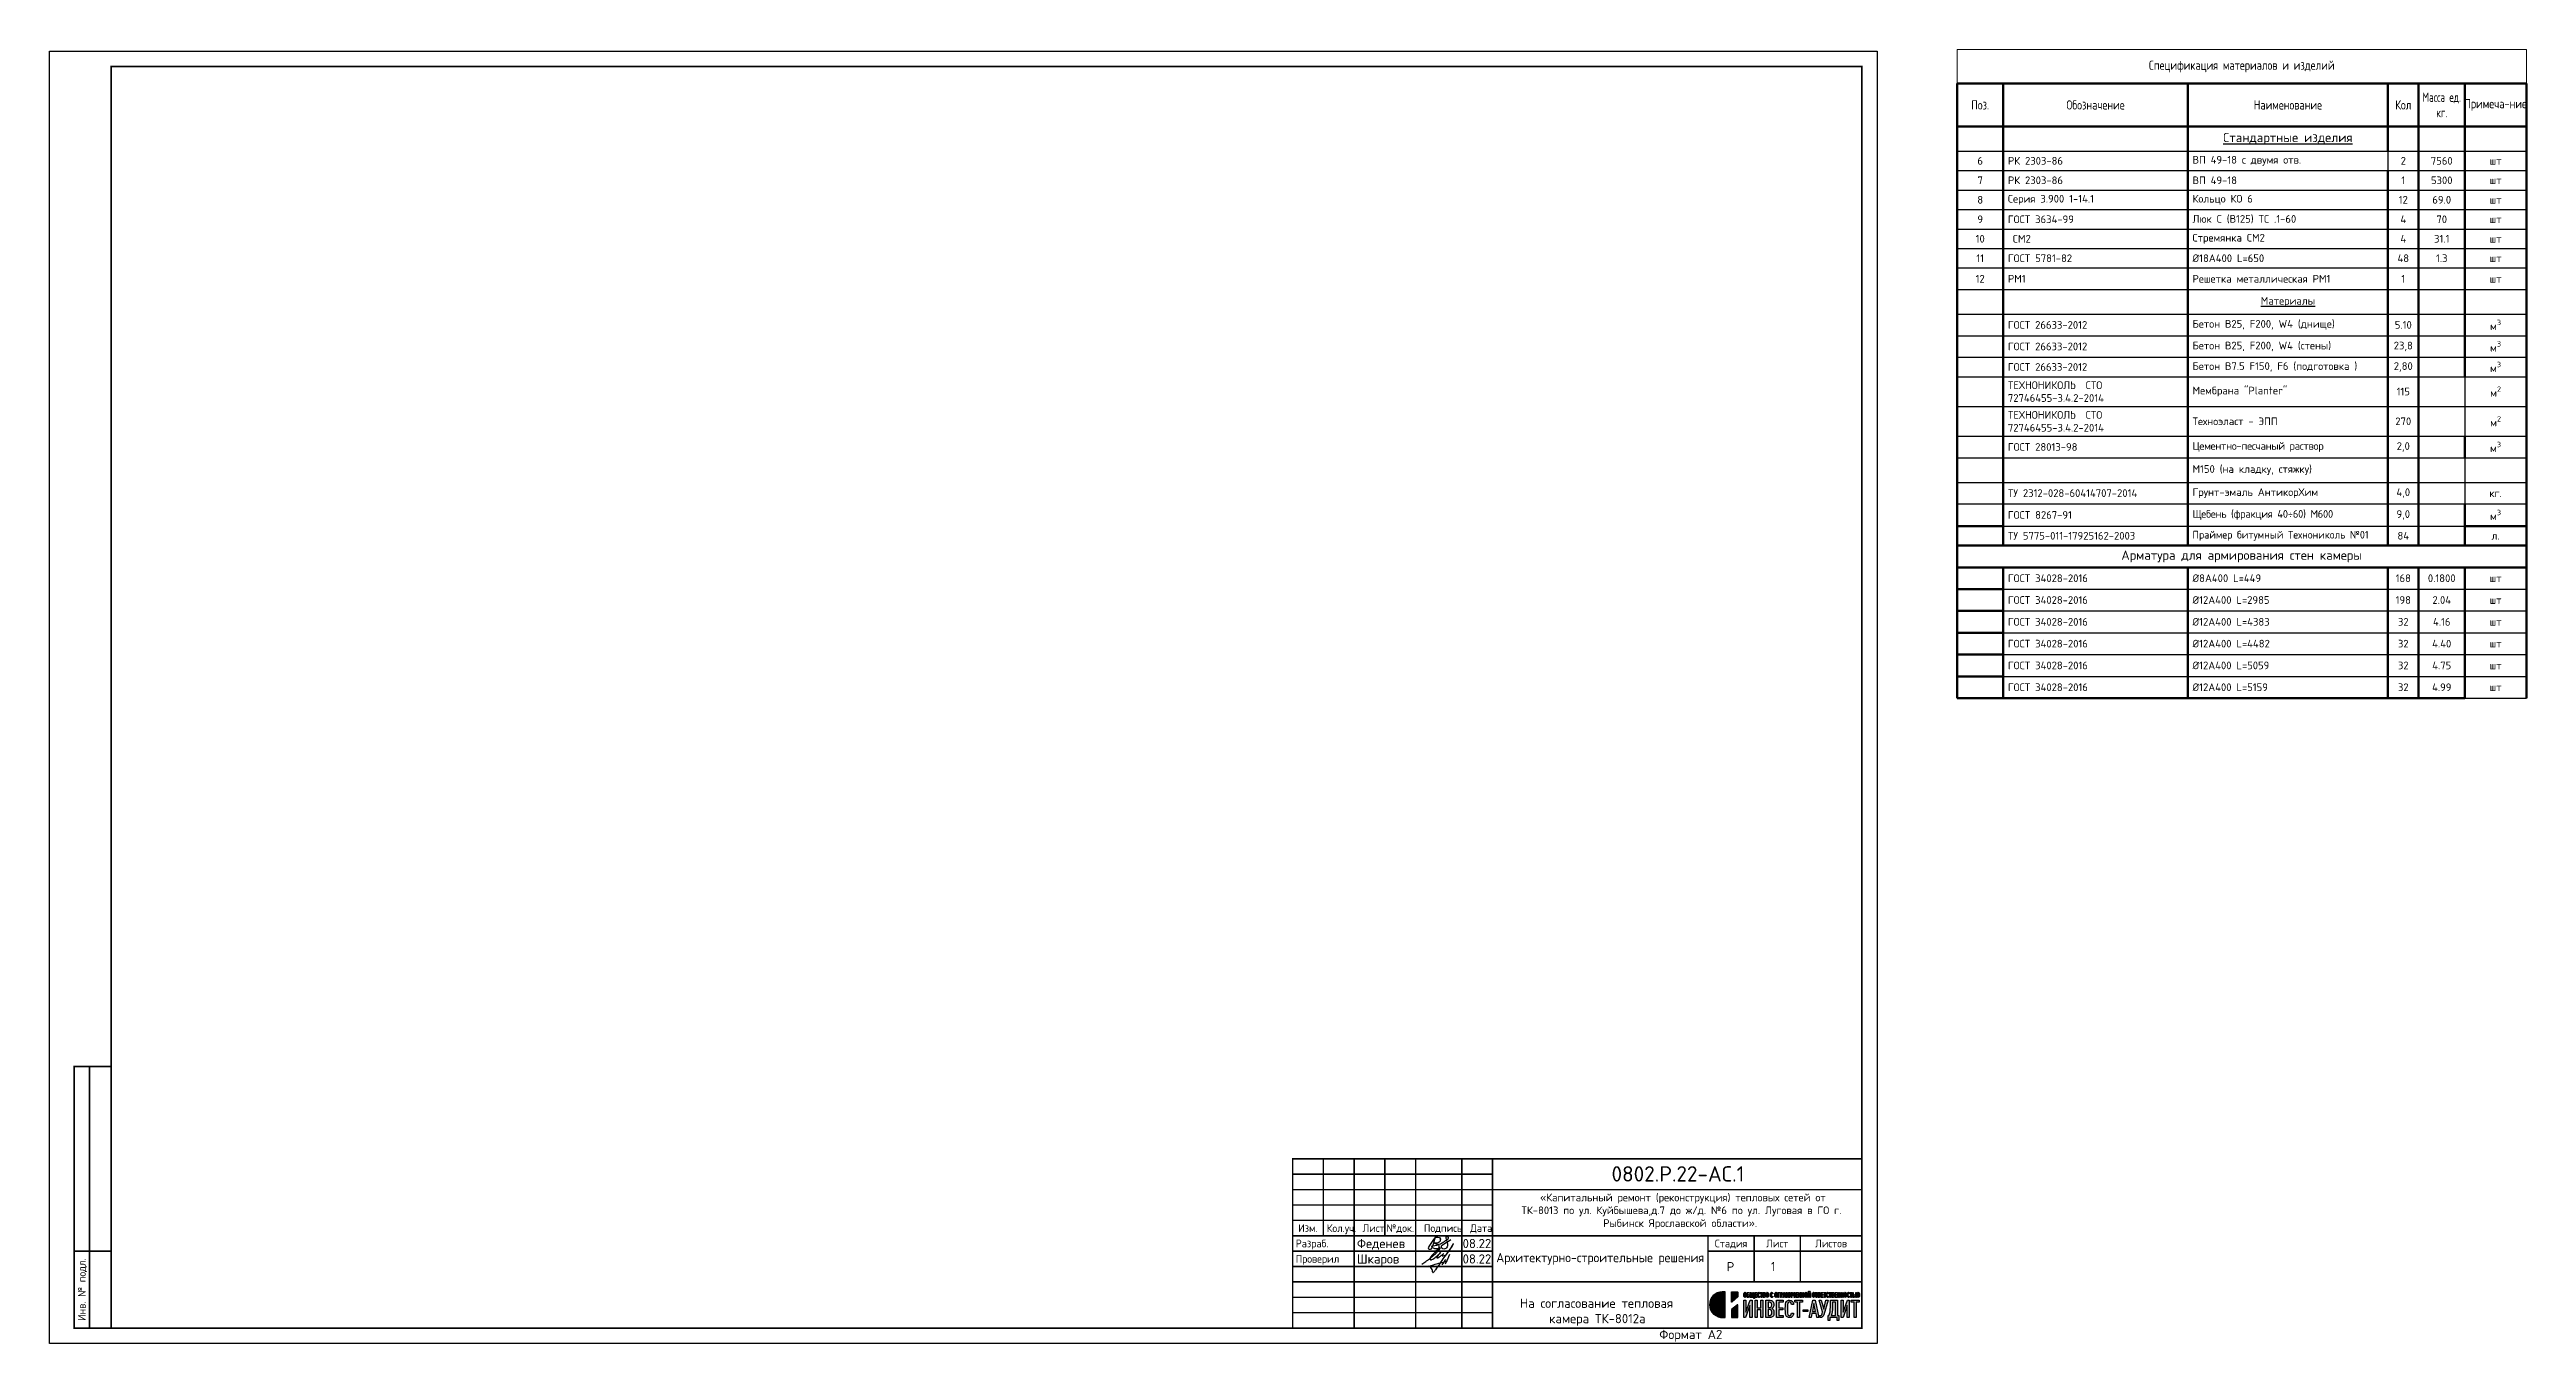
# Model space of a CAD drawing. Header units: metres. Extents: x -18 to 14983, y 1157 to 3877.
# Drawn here: x 7473 to 8278, y 1903 to 2323 of the extents above; entities that cross this region are included whole.
import ezdxf
from ezdxf.enums import TextEntityAlignment as Align

# ---------------------------------------------------------------- set-up
doc = ezdxf.new("R2010")
doc.units = ezdxf.units.M
doc.layers.add('Размер 3.5', color=250, linetype='Continuous', lineweight=35)
doc.layers.add('Размерный', color=4, linetype='Continuous', lineweight=30)
doc.layers.add('рамка', color=7, linetype='Continuous')
doc.styles.add('-ISOCPEUR-', font='isocpeur.ttf')
doc.styles.add('GOST', font='GOST_Common.ttf')
doc.styles.add('GOST 2.304', font='CS_Gost2304.shx')

msp = doc.modelspace()

# ---------------------------------------------------------------- texts
for s, height, style, p in [('Изм.', 2.5, 'GOST', (7882.1345, 1940.2555)), ('Кол.уч.', 2.5, 'GOST', (7893.0242, 1940.2061)), ('Лист', 2.5, 'GOST', (7903.4388, 1940.2555)), ('№док.', 2.5, 'GOST', (7912.1345, 1940.2555)), ('Подпись', 2.5, 'GOST', (7926.0158, 1940.2555)), ('Дата', 2.5, 'GOST', (7938.4427, 1940.2555)), ('Стадия', 2.5, 'GOST', (8019.6345, 1935.2555)), ('Лист', 2.5, 'GOST', (8034.6345, 1935.2555)), ('Листов', 2.5, 'GOST', (8052.1345, 1935.2555)), ('Р', 3, '-ISOCPEUR-', (8019.4337, 1927.7103))]:
    msp.add_text(s, height=height, dxfattribs=dict(style=style)).set_placement(p, align=Align.MIDDLE_CENTER)
at = {"style": 'GOST'}
for s, p in [('Разраб.', (7878.1345, 1935.2555)), ('Проверил', (7878.1345, 1930.2555))]:
    msp.add_text(s, height=2.5, dxfattribs=at).set_placement(p, align=Align.MIDDLE_LEFT)
msp.add_text('Инв. № подл.', height=2.5, rotation=90, dxfattribs=at).set_placement((7483.6345, 1920.2555), align=Align.MIDDLE_CENTER)
for s, insert, char_height, width, attachment_point, style in [('\\pi9.87215;{\\C7;«Капитальный ремонт (реконструкция) тепловых сетей от \\P\\pi3.82692;ТК-8013 по ул. Куйбышева,д.7 до ж/д. №6 по ул. Луговая в ГО г. \\P\\pi30.38942;Рыбинск Ярославской области».}', (7947.6841, 1951.4523), 2.5, 110.528844, 1, '-ISOCPEUR-'), ('Архитектурно-строительные решения', (7977.1345, 1930.2555), 3, 70, 5, 'GOST')]:
    msp.add_mtext(s, dxfattribs=dict(insert=insert, char_height=char_height, width=width, attachment_point=attachment_point, style=style))
at = {"insert": (7948.5472, 1917.3291), "char_height": 3, "attachment_point": 1, "style": '-ISOCPEUR-'}
msp.add_mtext_dynamic_manual_height_columns('\\pi2.5017;На согласование тепловая \\P\\pi11.9517;камера ТК-8012а', width=55.7034, gutter_width=12.5, heights=[0], dxfattribs=at)
at = {"style": '-ISOCPEUR-', "flags": 8}
msp.add_attdef('1', text='*', height=3, dxfattribs=at).set_placement((8033.3214, 1927.7949), align=Align.MIDDLE_CENTER)
at = {"layer": 'Размер 3.5', "insert": (7996.299, 1907.1842), "char_height": 3, "width": 145.943815, "attachment_point": 1, "style": '-ISOCPEUR-'}
msp.add_mtext('\\A1;{\\C7;Формат А2}', dxfattribs=at)
at = {"layer": 'Размерный', "color": 0, "style": '-ISOCPEUR-'}
for s, p in [('Феденев', (7898.0395, 1933.7328)), ('08.22', (7932.3892, 1933.7328)), ('Шкаров', (7898.0395, 1928.7328)), ('08.22', (7932.3892, 1928.7328))]:
    msp.add_text(s, height=3, dxfattribs=at).set_placement(p)
at = {"layer": 'Размерный', "color": 7, "lineweight": 30, "insert": (7904.5349, 1960.3657), "char_height": 5, "width": 185, "attachment_point": 1, "style": '-ISOCPEUR-'}
msp.add_mtext('\\pi66.25,l10;0802.Р.22-АС.1', dxfattribs=at)

# ---------------------------------------------------------------- blocks, each defined once
blk = doc.blocks.new('Лого')
h = blk.add_hatch(color=151)
h.set_gradient(color1=(158, 191, 227), color2=(46, 54, 92), tint=1, name='HEMISPHERICAL')
edge = h.paths.add_edge_path()
edge.add_spline(control_points=[(0.35, 0.49), (-0.19, 0.45), (-0.66, 0.87), (-0.66, 1.41), (-0.66, 1.41), (-0.66, 1.92), (-0.24, 2.34), (0.27, 2.34), (0.27, 2.34), (0.27, 2.34), (0.47, 2.34), (0.47, 2.34), (0.47, 2.34), (0.48, 2.34), (0.48, 2.33), (0.48, 2.33), (0.48, 2.33), (0.48, 2.33), (0.48, 0.51), (0.48, 0.51), (0.48, 0.51), (0.48, 0.5), (0.48, 0.49), (0.47, 0.49), (0.47, 0.49), (0.47, 0.49), (0.35, 0.49), (0.35, 0.49), (0.35, 0.49), (0.35, 0.49), (0.35, 0.49), (0.35, 0.49)], knot_values=[0, 0, 0, 0, 0.111111, 0.111111, 0.111111, 0.111211, 0.222222, 0.222222, 0.222222, 0.222322, 0.333333, 0.333333, 0.333333, 0.333433, 0.444444, 0.444444, 0.444444, 0.444544, 0.555556, 0.555556, 0.555556, 0.555656, 0.666667, 0.666667, 0.666667, 0.666767, 0.777778, 0.777778, 0.777778, 0.777878, 1, 1, 1, 1], degree=3, periodic=0)
edge = h.paths.add_edge_path()
edge.add_spline(control_points=[(0.96, 1.6), (0.96, 1.6), (1.39, 1.97), (1.39, 1.97), (1.39, 1.97), (1.39, 1.97), (1.39, 1.97), (1.39, 1.98), (1.39, 1.98), (1.39, 1.98), (1.39, 2.33), (1.39, 2.33), (1.39, 2.33), (1.39, 2.33), (1.38, 2.34), (1.38, 2.34), (1.38, 2.34), (1.38, 2.34), (0.95, 2.34), (0.95, 2.34), (0.95, 2.34), (0.94, 2.34), (0.93, 2.33), (0.93, 2.33), (0.93, 2.33), (0.93, 2.33), (0.93, 1.61), (0.93, 1.61), (0.93, 1.61), (0.93, 1.61), (0.94, 1.6), (0.94, 1.6), (0.94, 1.6), (0.95, 1.6), (0.95, 1.6), (0.96, 1.6)], knot_values=[0, 0, 0, 0, 0.1, 0.1, 0.1, 0.1001, 0.2, 0.2, 0.2, 0.2001, 0.3, 0.3, 0.3, 0.3001, 0.4, 0.4, 0.4, 0.4001, 0.5, 0.5, 0.5, 0.5001, 0.6, 0.6, 0.6, 0.6001, 0.7, 0.7, 0.7, 0.7001, 0.8, 0.8, 0.8, 0.8001, 1, 1, 1, 1], degree=3, periodic=0)
edge = h.paths.add_edge_path()
edge.add_spline(control_points=[(0.94, 1.06), (0.94, 1.06), (1.37, 1.4), (1.37, 1.4), (1.37, 1.4), (1.37, 1.4), (1.38, 1.4), (1.38, 1.4), (1.38, 1.4), (1.39, 1.4), (1.39, 1.4), (1.39, 1.39), (1.39, 1.39), (1.39, 1.39), (1.39, 0.51), (1.39, 0.51), (1.39, 0.51), (1.39, 0.5), (1.38, 0.49), (1.38, 0.49), (1.38, 0.49), (1.38, 0.49), (0.95, 0.49), (0.95, 0.49), (0.95, 0.49), (0.94, 0.49), (0.93, 0.5), (0.93, 0.51), (0.93, 0.51), (0.93, 0.51), (0.93, 1.05), (0.93, 1.05), (0.93, 1.05), (0.93, 1.05), (0.94, 1.06), (0.94, 1.06)], knot_values=[0, 0, 0, 0, 0.1, 0.1, 0.1, 0.1001, 0.2, 0.2, 0.2, 0.2001, 0.3, 0.3, 0.3, 0.3001, 0.4, 0.4, 0.4, 0.4001, 0.5, 0.5, 0.5, 0.5001, 0.6, 0.6, 0.6, 0.6001, 0.7, 0.7, 0.7, 0.7001, 0.8, 0.8, 0.8, 0.8001, 1, 1, 1, 1], degree=3, periodic=0)
at = {"true_color": 0x2e365c}
h = blk.add_hatch(color=159, dxfattribs=at)
h.dxf.hatch_style = 1
edge = h.paths.add_edge_path()
edge.add_spline(control_points=[(10.17, 1.59), (10.17, 1.59), (10.17, 1.73), (10.17, 1.73), (10.17, 1.73), (10.17, 1.73), (9.6, 1.73), (9.6, 1.73), (9.6, 1.73), (9.6, 1.73), (9.6, 1.59), (9.6, 1.59), (9.6, 1.59), (9.6, 1.59), (9.81, 1.59), (9.81, 1.59), (9.81, 1.59), (9.81, 1.59), (9.81, 0.49), (9.81, 0.49), (9.81, 0.49), (9.81, 0.49), (9.96, 0.49), (9.96, 0.49), (9.96, 0.49), (9.96, 0.49), (9.96, 1.59), (9.96, 1.59), (9.96, 1.59), (9.96, 1.59), (10.17, 1.59), (10.17, 1.59)], knot_values=[0, 0, 0, 0, 0.111111, 0.111111, 0.111111, 0.111211, 0.222222, 0.222222, 0.222222, 0.222322, 0.333333, 0.333333, 0.333333, 0.333433, 0.444444, 0.444444, 0.444444, 0.444544, 0.555556, 0.555556, 0.555556, 0.555656, 0.666667, 0.666667, 0.666667, 0.666767, 0.777778, 0.777778, 0.777778, 0.777878, 1, 1, 1, 1], degree=3, periodic=0)
edge = h.paths.add_edge_path()
edge.add_spline(control_points=[(9.46, 0.49), (9.46, 0.49), (9.46, 1.73), (9.46, 1.73), (9.46, 1.73), (9.46, 1.73), (9.32, 1.73), (9.32, 1.73), (9.32, 1.73), (9.32, 1.73), (9.02, 0.87), (9.02, 0.87), (9.02, 0.87), (9.02, 0.87), (9.02, 1.73), (9.02, 1.73), (9.02, 1.73), (9.02, 1.73), (8.87, 1.73), (8.87, 1.73), (8.87, 1.73), (8.87, 1.73), (8.87, 0.49), (8.87, 0.49), (8.87, 0.49), (8.87, 0.49), (9.01, 0.49), (9.01, 0.49), (9.01, 0.49), (9.01, 0.49), (9.31, 1.35), (9.31, 1.35), (9.31, 1.35), (9.31, 1.35), (9.31, 0.49), (9.31, 0.49), (9.31, 0.49), (9.31, 0.49), (9.46, 0.49), (9.46, 0.49)], knot_values=[0, 0, 0, 0, 0.090909, 0.090909, 0.090909, 0.091009, 0.181818, 0.181818, 0.181818, 0.181918, 0.272727, 0.272727, 0.272727, 0.272827, 0.363636, 0.363636, 0.363636, 0.363736, 0.454545, 0.454545, 0.454545, 0.454645, 0.545455, 0.545455, 0.545455, 0.545555, 0.636364, 0.636364, 0.636364, 0.636464, 0.727273, 0.727273, 0.727273, 0.727373, 0.818182, 0.818182, 0.818182, 0.818282, 1, 1, 1, 1], degree=3, periodic=0)
edge = h.paths.add_edge_path(flags=16)
edge.add_spline(control_points=[(8.46, 0.63), (8.46, 0.63), (8.15, 0.63), (8.15, 0.63), (8.15, 0.63), (8.21, 0.79), (8.24, 0.97), (8.24, 1.2), (8.24, 1.2), (8.24, 1.2), (8.24, 1.59), (8.24, 1.59), (8.24, 1.59), (8.24, 1.59), (8.46, 1.59), (8.46, 1.59), (8.46, 1.59), (8.46, 1.59), (8.46, 0.63), (8.46, 0.63)], knot_values=[0, 0, 0, 0, 0.166667, 0.166667, 0.166667, 0.166767, 0.333333, 0.333333, 0.333333, 0.333433, 0.5, 0.5, 0.5, 0.5001, 0.666667, 0.666667, 0.666667, 0.666767, 1, 1, 1, 1], degree=3, periodic=0)
edge = h.paths.add_edge_path()
edge.add_spline(control_points=[(8.71, 0.27), (8.71, 0.27), (8.71, 0.63), (8.71, 0.63), (8.71, 0.63), (8.71, 0.63), (8.61, 0.63), (8.61, 0.63), (8.61, 0.63), (8.61, 0.63), (8.61, 1.73), (8.61, 1.73), (8.61, 1.73), (8.61, 1.73), (8.09, 1.73), (8.09, 1.73), (8.09, 1.73), (8.09, 1.73), (8.09, 1.23), (8.09, 1.23), (8.09, 1.23), (8.09, 0.99), (8.06, 0.79), (7.99, 0.63), (7.99, 0.63), (7.99, 0.63), (7.92, 0.63), (7.92, 0.63), (7.92, 0.63), (7.92, 0.63), (7.92, 0.27), (7.92, 0.27), (7.92, 0.27), (7.92, 0.27), (8.06, 0.27), (8.06, 0.27), (8.06, 0.27), (8.06, 0.27), (8.06, 0.49), (8.06, 0.49), (8.06, 0.49), (8.06, 0.49), (8.57, 0.49), (8.57, 0.49), (8.57, 0.49), (8.57, 0.49), (8.57, 0.27), (8.57, 0.27), (8.57, 0.27), (8.57, 0.27), (8.71, 0.27), (8.71, 0.27)], knot_values=[0, 0, 0, 0, 0.071429, 0.071429, 0.071429, 0.071529, 0.142857, 0.142857, 0.142857, 0.142957, 0.214286, 0.214286, 0.214286, 0.214386, 0.285714, 0.285714, 0.285714, 0.285814, 0.357143, 0.357143, 0.357143, 0.357243, 0.428571, 0.428571, 0.428571, 0.428671, 0.5, 0.5, 0.5, 0.5001, 0.571429, 0.571429, 0.571429, 0.571529, 0.642857, 0.642857, 0.642857, 0.642957, 0.714286, 0.714286, 0.714286, 0.714386, 0.785714, 0.785714, 0.785714, 0.785814, 0.857143, 0.857143, 0.857143, 0.857243, 1, 1, 1, 1], degree=3, periodic=0)
edge = h.paths.add_edge_path()
edge.add_spline(control_points=[(7.94, 1.73), (7.94, 1.73), (7.77, 1.73), (7.77, 1.73), (7.77, 1.73), (7.77, 1.73), (7.61, 1.1), (7.61, 1.1), (7.61, 1.1), (7.61, 1.1), (7.43, 1.73), (7.43, 1.73), (7.43, 1.73), (7.43, 1.73), (7.27, 1.73), (7.27, 1.73), (7.27, 1.73), (7.27, 1.73), (7.53, 0.89), (7.53, 0.89), (7.53, 0.89), (7.53, 0.89), (7.49, 0.75), (7.49, 0.75), (7.49, 0.75), (7.46, 0.65), (7.43, 0.63), (7.33, 0.63), (7.33, 0.63), (7.33, 0.63), (7.33, 0.49), (7.33, 0.49), (7.33, 0.49), (7.5, 0.49), (7.57, 0.52), (7.62, 0.69), (7.62, 0.69), (7.62, 0.69), (7.94, 1.73), (7.94, 1.73)], knot_values=[0, 0, 0, 0, 0.090909, 0.090909, 0.090909, 0.091009, 0.181818, 0.181818, 0.181818, 0.181918, 0.272727, 0.272727, 0.272727, 0.272827, 0.363636, 0.363636, 0.363636, 0.363736, 0.454545, 0.454545, 0.454545, 0.454645, 0.545455, 0.545455, 0.545455, 0.545555, 0.636364, 0.636364, 0.636364, 0.636464, 0.727273, 0.727273, 0.727273, 0.727373, 0.818182, 0.818182, 0.818182, 0.818282, 1, 1, 1, 1], degree=3, periodic=0)
edge = h.paths.add_edge_path(flags=16)
edge.add_spline(control_points=[(7.02, 0.92), (7.02, 0.92), (6.79, 0.92), (6.79, 0.92), (6.79, 0.92), (6.79, 0.92), (6.9, 1.49), (6.9, 1.49), (6.9, 1.49), (6.9, 1.49), (7.02, 0.92), (7.02, 0.92)], knot_values=[0, 0, 0, 0, 0.25, 0.25, 0.25, 0.2501, 0.5, 0.5, 0.5, 0.5001, 1, 1, 1, 1], degree=3, periodic=0)
edge = h.paths.add_edge_path()
edge.add_spline(control_points=[(7.26, 0.49), (7.26, 0.49), (6.98, 1.73), (6.98, 1.73), (6.98, 1.73), (6.98, 1.73), (6.83, 1.73), (6.83, 1.73), (6.83, 1.73), (6.83, 1.73), (6.55, 0.49), (6.55, 0.49), (6.55, 0.49), (6.55, 0.49), (6.7, 0.49), (6.7, 0.49), (6.7, 0.49), (6.7, 0.49), (6.76, 0.78), (6.76, 0.78), (6.76, 0.78), (6.76, 0.78), (7.05, 0.78), (7.05, 0.78), (7.05, 0.78), (7.05, 0.78), (7.11, 0.49), (7.11, 0.49), (7.11, 0.49), (7.11, 0.49), (7.26, 0.49), (7.26, 0.49)], knot_values=[0, 0, 0, 0, 0.111111, 0.111111, 0.111111, 0.111211, 0.222222, 0.222222, 0.222222, 0.222322, 0.333333, 0.333333, 0.333333, 0.333433, 0.444444, 0.444444, 0.444444, 0.444544, 0.555556, 0.555556, 0.555556, 0.555656, 0.666667, 0.666667, 0.666667, 0.666767, 0.777778, 0.777778, 0.777778, 0.777878, 1, 1, 1, 1], degree=3, periodic=0)
edge = h.paths.add_edge_path()
edge.add_spline(control_points=[(6.45, 0.91), (6.45, 0.91), (6.45, 1.05), (6.45, 1.05), (6.45, 1.05), (6.45, 1.05), (6.11, 1.05), (6.11, 1.05), (6.11, 1.05), (6.11, 1.05), (6.11, 0.91), (6.11, 0.91), (6.11, 0.91), (6.11, 0.91), (6.45, 0.91), (6.45, 0.91)], knot_values=[0, 0, 0, 0, 0.2, 0.2, 0.2, 0.2001, 0.4, 0.4, 0.4, 0.4001, 0.6, 0.6, 0.6, 0.6001, 1, 1, 1, 1], degree=3, periodic=0)
edge = h.paths.add_edge_path()
edge.add_spline(control_points=[(6.07, 1.59), (6.07, 1.59), (6.07, 1.73), (6.07, 1.73), (6.07, 1.73), (6.07, 1.73), (5.51, 1.73), (5.51, 1.73), (5.51, 1.73), (5.51, 1.73), (5.51, 1.59), (5.51, 1.59), (5.51, 1.59), (5.51, 1.59), (5.71, 1.59), (5.71, 1.59), (5.71, 1.59), (5.71, 1.59), (5.71, 0.49), (5.71, 0.49), (5.71, 0.49), (5.71, 0.49), (5.86, 0.49), (5.86, 0.49), (5.86, 0.49), (5.86, 0.49), (5.86, 1.59), (5.86, 1.59), (5.86, 1.59), (5.86, 1.59), (6.07, 1.59), (6.07, 1.59)], knot_values=[0, 0, 0, 0, 0.111111, 0.111111, 0.111111, 0.111211, 0.222222, 0.222222, 0.222222, 0.222322, 0.333333, 0.333333, 0.333333, 0.333433, 0.444444, 0.444444, 0.444444, 0.444544, 0.555556, 0.555556, 0.555556, 0.555656, 0.666667, 0.666667, 0.666667, 0.666767, 0.777778, 0.777778, 0.777778, 0.777878, 1, 1, 1, 1], degree=3, periodic=0)
edge = h.paths.add_edge_path()
edge.add_spline(control_points=[(5.42, 0.8), (5.42, 0.8), (5.27, 0.8), (5.27, 0.8), (5.27, 0.8), (5.27, 0.74), (5.26, 0.69), (5.23, 0.65), (5.23, 0.65), (5.21, 0.63), (5.18, 0.61), (5.14, 0.61), (5.14, 0.61), (5.09, 0.61), (5.05, 0.63), (5.03, 0.66), (5.03, 0.66), (4.99, 0.72), (4.98, 0.82), (4.98, 1.11), (4.98, 1.11), (4.98, 1.4), (4.99, 1.5), (5.03, 1.56), (5.03, 1.56), (5.05, 1.59), (5.09, 1.61), (5.14, 1.61), (5.14, 1.61), (5.18, 1.61), (5.21, 1.59), (5.23, 1.56), (5.23, 1.56), (5.26, 1.53), (5.27, 1.48), (5.27, 1.42), (5.27, 1.42), (5.27, 1.42), (5.42, 1.42), (5.42, 1.42), (5.42, 1.42), (5.42, 1.52), (5.39, 1.61), (5.33, 1.67), (5.33, 1.67), (5.28, 1.72), (5.22, 1.74), (5.14, 1.74), (5.14, 1.74), (5.04, 1.74), (4.97, 1.7), (4.92, 1.65), (4.92, 1.65), (4.84, 1.56), (4.83, 1.45), (4.83, 1.11), (4.83, 1.11), (4.83, 0.77), (4.84, 0.66), (4.92, 0.57), (4.92, 0.57), (4.97, 0.51), (5.04, 0.48), (5.14, 0.48), (5.14, 0.48), (5.22, 0.48), (5.28, 0.5), (5.33, 0.55), (5.33, 0.55), (5.39, 0.6), (5.42, 0.69), (5.42, 0.8)], knot_values=[0, 0, 0, 0, 0.052632, 0.052632, 0.052632, 0.052732, 0.105263, 0.105263, 0.105263, 0.105363, 0.157895, 0.157895, 0.157895, 0.157995, 0.210526, 0.210526, 0.210526, 0.210626, 0.263158, 0.263158, 0.263158, 0.263258, 0.315789, 0.315789, 0.315789, 0.315889, 0.368421, 0.368421, 0.368421, 0.368521, 0.421053, 0.421053, 0.421053, 0.421153, 0.473684, 0.473684, 0.473684, 0.473784, 0.526316, 0.526316, 0.526316, 0.526416, 0.578947, 0.578947, 0.578947, 0.579047, 0.631579, 0.631579, 0.631579, 0.631679, 0.684211, 0.684211, 0.684211, 0.684311, 0.736842, 0.736842, 0.736842, 0.736942, 0.789474, 0.789474, 0.789474, 0.789574, 0.842105, 0.842105, 0.842105, 0.842205, 0.894737, 0.894737, 0.894737, 0.894837, 1, 1, 1, 1], degree=3, periodic=0)
edge = h.paths.add_edge_path()
edge.add_spline(control_points=[(4.68, 0.49), (4.68, 0.49), (4.68, 0.63), (4.68, 0.63), (4.68, 0.63), (4.68, 0.63), (4.35, 0.63), (4.35, 0.63), (4.35, 0.63), (4.35, 0.63), (4.35, 1.05), (4.35, 1.05), (4.35, 1.05), (4.35, 1.05), (4.64, 1.05), (4.64, 1.05), (4.64, 1.05), (4.64, 1.05), (4.64, 1.18), (4.64, 1.18), (4.64, 1.18), (4.64, 1.18), (4.35, 1.18), (4.35, 1.18), (4.35, 1.18), (4.35, 1.18), (4.35, 1.59), (4.35, 1.59), (4.35, 1.59), (4.35, 1.59), (4.68, 1.59), (4.68, 1.59), (4.68, 1.59), (4.68, 1.59), (4.68, 1.73), (4.68, 1.73), (4.68, 1.73), (4.68, 1.73), (4.2, 1.73), (4.2, 1.73), (4.2, 1.73), (4.2, 1.73), (4.2, 0.49), (4.2, 0.49), (4.2, 0.49), (4.2, 0.49), (4.68, 0.49), (4.68, 0.49)], knot_values=[0, 0, 0, 0, 0.076923, 0.076923, 0.076923, 0.077023, 0.153846, 0.153846, 0.153846, 0.153946, 0.230769, 0.230769, 0.230769, 0.230869, 0.307692, 0.307692, 0.307692, 0.307792, 0.384615, 0.384615, 0.384615, 0.384715, 0.461538, 0.461538, 0.461538, 0.461638, 0.538462, 0.538462, 0.538462, 0.538562, 0.615385, 0.615385, 0.615385, 0.615485, 0.692308, 0.692308, 0.692308, 0.692408, 0.769231, 0.769231, 0.769231, 0.769331, 0.846154, 0.846154, 0.846154, 0.846254, 1, 1, 1, 1], degree=3, periodic=0)
edge = h.paths.add_edge_path(flags=16)
edge.add_spline(control_points=[(3.85, 1.4), (3.85, 1.26), (3.8, 1.2), (3.69, 1.2), (3.69, 1.2), (3.69, 1.2), (3.58, 1.2), (3.58, 1.2), (3.58, 1.2), (3.58, 1.2), (3.58, 1.59), (3.58, 1.59), (3.58, 1.59), (3.58, 1.59), (3.69, 1.59), (3.69, 1.59), (3.69, 1.59), (3.8, 1.59), (3.85, 1.54), (3.85, 1.4)], knot_values=[0, 0, 0, 0, 0.166667, 0.166667, 0.166667, 0.166767, 0.333333, 0.333333, 0.333333, 0.333433, 0.5, 0.5, 0.5, 0.5001, 0.666667, 0.666667, 0.666667, 0.666767, 1, 1, 1, 1], degree=3, periodic=0)
edge = h.paths.add_edge_path(flags=16)
edge.add_spline(control_points=[(3.86, 0.85), (3.86, 0.68), (3.8, 0.63), (3.69, 0.63), (3.69, 0.63), (3.69, 0.63), (3.58, 0.63), (3.58, 0.63), (3.58, 0.63), (3.58, 0.63), (3.58, 1.07), (3.58, 1.07), (3.58, 1.07), (3.58, 1.07), (3.69, 1.07), (3.69, 1.07), (3.69, 1.07), (3.8, 1.07), (3.86, 1.01), (3.86, 0.85)], knot_values=[0, 0, 0, 0, 0.166667, 0.166667, 0.166667, 0.166767, 0.333333, 0.333333, 0.333333, 0.333433, 0.5, 0.5, 0.5, 0.5001, 0.666667, 0.666667, 0.666667, 0.666767, 1, 1, 1, 1], degree=3, periodic=0)
edge = h.paths.add_edge_path()
edge.add_spline(control_points=[(4.01, 0.84), (4.01, 0.94), (4, 1.03), (3.93, 1.09), (3.93, 1.09), (3.91, 1.11), (3.88, 1.13), (3.85, 1.14), (3.85, 1.14), (3.88, 1.15), (3.9, 1.16), (3.92, 1.18), (3.92, 1.18), (3.99, 1.24), (4, 1.31), (4, 1.4), (4, 1.4), (4, 1.54), (3.98, 1.6), (3.92, 1.65), (3.92, 1.65), (3.87, 1.7), (3.81, 1.73), (3.7, 1.73), (3.7, 1.73), (3.7, 1.73), (3.43, 1.73), (3.43, 1.73), (3.43, 1.73), (3.43, 1.73), (3.43, 0.49), (3.43, 0.49), (3.43, 0.49), (3.43, 0.49), (3.7, 0.49), (3.7, 0.49), (3.7, 0.49), (3.81, 0.49), (3.88, 0.51), (3.93, 0.57), (3.93, 0.57), (3.98, 0.62), (4.01, 0.69), (4.01, 0.84)], knot_values=[0, 0, 0, 0, 0.083333, 0.083333, 0.083333, 0.083433, 0.166667, 0.166667, 0.166667, 0.166767, 0.25, 0.25, 0.25, 0.2501, 0.333333, 0.333333, 0.333333, 0.333433, 0.416667, 0.416667, 0.416667, 0.416767, 0.5, 0.5, 0.5, 0.5001, 0.583333, 0.583333, 0.583333, 0.583433, 0.666667, 0.666667, 0.666667, 0.666767, 0.75, 0.75, 0.75, 0.7501, 0.833333, 0.833333, 0.833333, 0.833433, 1, 1, 1, 1], degree=3, periodic=0)
edge = h.paths.add_edge_path()
edge.add_spline(control_points=[(3.21, 0.49), (3.21, 0.49), (3.21, 1.73), (3.21, 1.73), (3.21, 1.73), (3.21, 1.73), (3.06, 1.73), (3.06, 1.73), (3.06, 1.73), (3.06, 1.73), (3.06, 1.19), (3.06, 1.19), (3.06, 1.19), (3.06, 1.19), (2.79, 1.19), (2.79, 1.19), (2.79, 1.19), (2.79, 1.19), (2.79, 1.73), (2.79, 1.73), (2.79, 1.73), (2.79, 1.73), (2.64, 1.73), (2.64, 1.73), (2.64, 1.73), (2.64, 1.73), (2.64, 0.49), (2.64, 0.49), (2.64, 0.49), (2.64, 0.49), (2.79, 0.49), (2.79, 0.49), (2.79, 0.49), (2.79, 0.49), (2.79, 1.05), (2.79, 1.05), (2.79, 1.05), (2.79, 1.05), (3.06, 1.05), (3.06, 1.05), (3.06, 1.05), (3.06, 1.05), (3.06, 0.49), (3.06, 0.49), (3.06, 0.49), (3.06, 0.49), (3.21, 0.49), (3.21, 0.49)], knot_values=[0, 0, 0, 0, 0.076923, 0.076923, 0.076923, 0.077023, 0.153846, 0.153846, 0.153846, 0.153946, 0.230769, 0.230769, 0.230769, 0.230869, 0.307692, 0.307692, 0.307692, 0.307792, 0.384615, 0.384615, 0.384615, 0.384715, 0.461538, 0.461538, 0.461538, 0.461638, 0.538462, 0.538462, 0.538462, 0.538562, 0.615385, 0.615385, 0.615385, 0.615485, 0.692308, 0.692308, 0.692308, 0.692408, 0.769231, 0.769231, 0.769231, 0.769331, 0.846154, 0.846154, 0.846154, 0.846254, 1, 1, 1, 1], degree=3, periodic=0)
edge = h.paths.add_edge_path()
edge.add_spline(control_points=[(2.42, 0.49), (2.42, 0.49), (2.42, 1.73), (2.42, 1.73), (2.42, 1.73), (2.42, 1.73), (2.28, 1.73), (2.28, 1.73), (2.28, 1.73), (2.28, 1.73), (1.98, 0.87), (1.98, 0.87), (1.98, 0.87), (1.98, 0.87), (1.98, 1.73), (1.98, 1.73), (1.98, 1.73), (1.98, 1.73), (1.83, 1.73), (1.83, 1.73), (1.83, 1.73), (1.83, 1.73), (1.83, 0.49), (1.83, 0.49), (1.83, 0.49), (1.83, 0.49), (1.96, 0.49), (1.96, 0.49), (1.96, 0.49), (1.96, 0.49), (2.27, 1.35), (2.27, 1.35), (2.27, 1.35), (2.27, 1.35), (2.27, 0.49), (2.27, 0.49), (2.27, 0.49), (2.27, 0.49), (2.42, 0.49), (2.42, 0.49)], knot_values=[0, 0, 0, 0, 0.090909, 0.090909, 0.090909, 0.091009, 0.181818, 0.181818, 0.181818, 0.181918, 0.272727, 0.272727, 0.272727, 0.272827, 0.363636, 0.363636, 0.363636, 0.363736, 0.454545, 0.454545, 0.454545, 0.454645, 0.545455, 0.545455, 0.545455, 0.545555, 0.636364, 0.636364, 0.636364, 0.636464, 0.727273, 0.727273, 0.727273, 0.727373, 0.818182, 0.818182, 0.818182, 0.818282, 1, 1, 1, 1], degree=3, periodic=0)
edge = h.paths.add_edge_path(flags=16)
edge.add_spline(control_points=[(10.15, 2.12), (10.15, 2.03), (10.15, 2.01), (10.13, 1.99), (10.13, 1.99), (10.13, 1.98), (10.12, 1.97), (10.11, 1.97), (10.11, 1.97), (10.09, 1.97), (10.08, 1.98), (10.08, 1.99), (10.08, 1.99), (10.06, 2.01), (10.06, 2.03), (10.06, 2.12), (10.06, 2.12), (10.06, 2.21), (10.06, 2.24), (10.08, 2.25), (10.08, 2.25), (10.08, 2.26), (10.09, 2.27), (10.11, 2.27), (10.11, 2.27), (10.12, 2.27), (10.13, 2.26), (10.13, 2.25), (10.13, 2.25), (10.15, 2.24), (10.15, 2.21), (10.15, 2.12)], knot_values=[0, 0, 0, 0, 0.111111, 0.111111, 0.111111, 0.111211, 0.222222, 0.222222, 0.222222, 0.222322, 0.333333, 0.333333, 0.333333, 0.333433, 0.444444, 0.444444, 0.444444, 0.444544, 0.555556, 0.555556, 0.555556, 0.555656, 0.666667, 0.666667, 0.666667, 0.666767, 0.777778, 0.777778, 0.777778, 0.777878, 1, 1, 1, 1], degree=3, periodic=0)
edge = h.paths.add_edge_path()
edge.add_spline(control_points=[(9.97, 1.94), (9.97, 1.94), (9.97, 2.1), (9.97, 2.1), (9.97, 2.1), (9.97, 2.1), (10.02, 2.1), (10.02, 2.1), (10.02, 2.1), (10.02, 2.02), (10.02, 1.99), (10.04, 1.96), (10.04, 1.96), (10.06, 1.95), (10.08, 1.94), (10.11, 1.94), (10.11, 1.94), (10.13, 1.94), (10.15, 1.95), (10.17, 1.96), (10.17, 1.96), (10.19, 1.99), (10.19, 2.02), (10.19, 2.12), (10.19, 2.12), (10.19, 2.22), (10.19, 2.25), (10.17, 2.28), (10.17, 2.28), (10.15, 2.29), (10.13, 2.31), (10.11, 2.31), (10.11, 2.31), (10.08, 2.31), (10.06, 2.29), (10.04, 2.28), (10.04, 2.28), (10.02, 2.25), (10.02, 2.23), (10.02, 2.14), (10.02, 2.14), (10.02, 2.14), (9.97, 2.14), (9.97, 2.14), (9.97, 2.14), (9.97, 2.14), (9.97, 2.3), (9.97, 2.3), (9.97, 2.3), (9.97, 2.3), (9.93, 2.3), (9.93, 2.3), (9.93, 2.3), (9.93, 2.3), (9.93, 1.94), (9.93, 1.94), (9.93, 1.94), (9.93, 1.94), (9.97, 1.94), (9.97, 1.94)], knot_values=[0, 0, 0, 0, 0.0625, 0.0625, 0.0625, 0.0626, 0.125, 0.125, 0.125, 0.1251, 0.1875, 0.1875, 0.1875, 0.1876, 0.25, 0.25, 0.25, 0.2501, 0.3125, 0.3125, 0.3125, 0.3126, 0.375, 0.375, 0.375, 0.3751, 0.4375, 0.4375, 0.4375, 0.4376, 0.5, 0.5, 0.5, 0.5001, 0.5625, 0.5625, 0.5625, 0.5626, 0.625, 0.625, 0.625, 0.6251, 0.6875, 0.6875, 0.6875, 0.6876, 0.75, 0.75, 0.75, 0.7501, 0.8125, 0.8125, 0.8125, 0.8126, 0.875, 0.875, 0.875, 0.8751, 1, 1, 1, 1], degree=3, periodic=0)
edge = h.paths.add_edge_path(flags=16)
edge.add_spline(control_points=[(9.83, 2.05), (9.83, 2), (9.82, 1.98), (9.79, 1.98), (9.79, 1.98), (9.79, 1.98), (9.75, 1.98), (9.75, 1.98), (9.75, 1.98), (9.75, 1.98), (9.75, 2.11), (9.75, 2.11), (9.75, 2.11), (9.75, 2.11), (9.79, 2.11), (9.79, 2.11), (9.79, 2.11), (9.82, 2.11), (9.83, 2.09), (9.83, 2.05)], knot_values=[0, 0, 0, 0, 0.166667, 0.166667, 0.166667, 0.166767, 0.333333, 0.333333, 0.333333, 0.333433, 0.5, 0.5, 0.5, 0.5001, 0.666667, 0.666667, 0.666667, 0.666767, 1, 1, 1, 1], degree=3, periodic=0)
edge = h.paths.add_edge_path()
edge.add_spline(control_points=[(9.88, 2.05), (9.88, 2.13), (9.85, 2.15), (9.79, 2.15), (9.79, 2.15), (9.79, 2.15), (9.75, 2.15), (9.75, 2.15), (9.75, 2.15), (9.75, 2.15), (9.75, 2.3), (9.75, 2.3), (9.75, 2.3), (9.75, 2.3), (9.71, 2.3), (9.71, 2.3), (9.71, 2.3), (9.71, 2.3), (9.71, 1.94), (9.71, 1.94), (9.71, 1.94), (9.71, 1.94), (9.79, 1.94), (9.79, 1.94), (9.79, 1.94), (9.85, 1.94), (9.88, 1.97), (9.88, 2.05)], knot_values=[0, 0, 0, 0, 0.125, 0.125, 0.125, 0.1251, 0.25, 0.25, 0.25, 0.2501, 0.375, 0.375, 0.375, 0.3751, 0.5, 0.5, 0.5, 0.5001, 0.625, 0.625, 0.625, 0.6251, 0.75, 0.75, 0.75, 0.7501, 1, 1, 1, 1], degree=3, periodic=0)
edge = h.paths.add_edge_path()
edge.add_spline(control_points=[(9.67, 2.26), (9.67, 2.26), (9.67, 2.3), (9.67, 2.3), (9.67, 2.3), (9.67, 2.3), (9.5, 2.3), (9.5, 2.3), (9.5, 2.3), (9.5, 2.3), (9.5, 2.26), (9.5, 2.26), (9.5, 2.26), (9.5, 2.26), (9.56, 2.26), (9.56, 2.26), (9.56, 2.26), (9.56, 2.26), (9.56, 1.94), (9.56, 1.94), (9.56, 1.94), (9.56, 1.94), (9.61, 1.94), (9.61, 1.94), (9.61, 1.94), (9.61, 1.94), (9.61, 2.26), (9.61, 2.26), (9.61, 2.26), (9.61, 2.26), (9.67, 2.26), (9.67, 2.26)], knot_values=[0, 0, 0, 0, 0.111111, 0.111111, 0.111111, 0.111211, 0.222222, 0.222222, 0.222222, 0.222322, 0.333333, 0.333333, 0.333333, 0.333433, 0.444444, 0.444444, 0.444444, 0.444544, 0.555556, 0.555556, 0.555556, 0.555656, 0.666667, 0.666667, 0.666667, 0.666767, 0.777778, 0.777778, 0.777778, 0.777878, 1, 1, 1, 1], degree=3, periodic=0)
edge = h.paths.add_edge_path()
edge.add_spline(control_points=[(9.48, 2.03), (9.48, 2.03), (9.43, 2.03), (9.43, 2.03), (9.43, 2.03), (9.43, 2.01), (9.43, 2), (9.42, 1.99), (9.42, 1.99), (9.42, 1.98), (9.41, 1.97), (9.39, 1.97), (9.39, 1.97), (9.38, 1.97), (9.37, 1.98), (9.36, 1.99), (9.36, 1.99), (9.35, 2.01), (9.35, 2.03), (9.35, 2.12), (9.35, 2.12), (9.35, 2.21), (9.35, 2.24), (9.36, 2.25), (9.36, 2.25), (9.37, 2.26), (9.38, 2.27), (9.39, 2.27), (9.39, 2.27), (9.41, 2.27), (9.42, 2.26), (9.42, 2.25), (9.42, 2.25), (9.43, 2.24), (9.43, 2.23), (9.43, 2.21), (9.43, 2.21), (9.43, 2.21), (9.48, 2.21), (9.48, 2.21), (9.48, 2.21), (9.48, 2.24), (9.47, 2.27), (9.45, 2.28), (9.45, 2.28), (9.44, 2.3), (9.42, 2.31), (9.39, 2.31), (9.39, 2.31), (9.36, 2.31), (9.34, 2.29), (9.33, 2.28), (9.33, 2.28), (9.31, 2.25), (9.3, 2.22), (9.3, 2.12), (9.3, 2.12), (9.3, 2.02), (9.31, 1.99), (9.33, 1.96), (9.33, 1.96), (9.34, 1.95), (9.36, 1.94), (9.39, 1.94), (9.39, 1.94), (9.42, 1.94), (9.43, 1.94), (9.45, 1.96), (9.45, 1.96), (9.47, 1.97), (9.48, 2), (9.48, 2.03)], knot_values=[0, 0, 0, 0, 0.052632, 0.052632, 0.052632, 0.052732, 0.105263, 0.105263, 0.105263, 0.105363, 0.157895, 0.157895, 0.157895, 0.157995, 0.210526, 0.210526, 0.210526, 0.210626, 0.263158, 0.263158, 0.263158, 0.263258, 0.315789, 0.315789, 0.315789, 0.315889, 0.368421, 0.368421, 0.368421, 0.368521, 0.421053, 0.421053, 0.421053, 0.421153, 0.473684, 0.473684, 0.473684, 0.473784, 0.526316, 0.526316, 0.526316, 0.526416, 0.578947, 0.578947, 0.578947, 0.579047, 0.631579, 0.631579, 0.631579, 0.631679, 0.684211, 0.684211, 0.684211, 0.684311, 0.736842, 0.736842, 0.736842, 0.736942, 0.789474, 0.789474, 0.789474, 0.789574, 0.842105, 0.842105, 0.842105, 0.842205, 0.894737, 0.894737, 0.894737, 0.894837, 1, 1, 1, 1], degree=3, periodic=0)
edge = h.paths.add_edge_path(flags=16)
edge.add_spline(control_points=[(9.21, 2.12), (9.21, 2.03), (9.21, 2.01), (9.2, 1.99), (9.2, 1.99), (9.19, 1.98), (9.18, 1.97), (9.17, 1.97), (9.17, 1.97), (9.15, 1.97), (9.14, 1.98), (9.14, 1.99), (9.14, 1.99), (9.13, 2.01), (9.12, 2.03), (9.12, 2.12), (9.12, 2.12), (9.12, 2.21), (9.13, 2.24), (9.14, 2.25), (9.14, 2.25), (9.14, 2.26), (9.15, 2.27), (9.17, 2.27), (9.17, 2.27), (9.18, 2.27), (9.19, 2.26), (9.2, 2.25), (9.2, 2.25), (9.21, 2.24), (9.21, 2.21), (9.21, 2.12)], knot_values=[0, 0, 0, 0, 0.111111, 0.111111, 0.111111, 0.111211, 0.222222, 0.222222, 0.222222, 0.222322, 0.333333, 0.333333, 0.333333, 0.333433, 0.444444, 0.444444, 0.444444, 0.444544, 0.555556, 0.555556, 0.555556, 0.555656, 0.666667, 0.666667, 0.666667, 0.666767, 0.777778, 0.777778, 0.777778, 0.777878, 1, 1, 1, 1], degree=3, periodic=0)
edge = h.paths.add_edge_path()
edge.add_spline(control_points=[(9.26, 2.12), (9.26, 2.22), (9.25, 2.25), (9.23, 2.28), (9.23, 2.28), (9.22, 2.29), (9.2, 2.31), (9.17, 2.31), (9.17, 2.31), (9.14, 2.31), (9.12, 2.29), (9.11, 2.28), (9.11, 2.28), (9.08, 2.25), (9.08, 2.22), (9.08, 2.12), (9.08, 2.12), (9.08, 2.02), (9.08, 1.99), (9.11, 1.96), (9.11, 1.96), (9.12, 1.95), (9.14, 1.94), (9.17, 1.94), (9.17, 1.94), (9.2, 1.94), (9.22, 1.95), (9.23, 1.96), (9.23, 1.96), (9.25, 1.99), (9.26, 2.02), (9.26, 2.12)], knot_values=[0, 0, 0, 0, 0.111111, 0.111111, 0.111111, 0.111211, 0.222222, 0.222222, 0.222222, 0.222322, 0.333333, 0.333333, 0.333333, 0.333433, 0.444444, 0.444444, 0.444444, 0.444544, 0.555556, 0.555556, 0.555556, 0.555656, 0.666667, 0.666667, 0.666667, 0.666767, 0.777778, 0.777778, 0.777778, 0.777878, 1, 1, 1, 1], degree=3, periodic=0)
edge = h.paths.add_edge_path()
edge.add_spline(control_points=[(9.02, 1.94), (9.02, 1.94), (9.02, 2.3), (9.02, 2.3), (9.02, 2.3), (9.02, 2.3), (8.98, 2.3), (8.98, 2.3), (8.98, 2.3), (8.98, 2.3), (8.98, 2.14), (8.98, 2.14), (8.98, 2.14), (8.98, 2.14), (8.9, 2.14), (8.9, 2.14), (8.9, 2.14), (8.9, 2.14), (8.9, 2.3), (8.9, 2.3), (8.9, 2.3), (8.9, 2.3), (8.86, 2.3), (8.86, 2.3), (8.86, 2.3), (8.86, 2.3), (8.86, 1.94), (8.86, 1.94), (8.86, 1.94), (8.86, 1.94), (8.9, 1.94), (8.9, 1.94), (8.9, 1.94), (8.9, 1.94), (8.9, 2.1), (8.9, 2.1), (8.9, 2.1), (8.9, 2.1), (8.98, 2.1), (8.98, 2.1), (8.98, 2.1), (8.98, 2.1), (8.98, 1.94), (8.98, 1.94), (8.98, 1.94), (8.98, 1.94), (9.02, 1.94), (9.02, 1.94)], knot_values=[0, 0, 0, 0, 0.076923, 0.076923, 0.076923, 0.077023, 0.153846, 0.153846, 0.153846, 0.153946, 0.230769, 0.230769, 0.230769, 0.230869, 0.307692, 0.307692, 0.307692, 0.307792, 0.384615, 0.384615, 0.384615, 0.384715, 0.461538, 0.461538, 0.461538, 0.461638, 0.538462, 0.538462, 0.538462, 0.538562, 0.615385, 0.615385, 0.615385, 0.615485, 0.692308, 0.692308, 0.692308, 0.692408, 0.769231, 0.769231, 0.769231, 0.769331, 0.846154, 0.846154, 0.846154, 0.846254, 1, 1, 1, 1], degree=3, periodic=0)
edge = h.paths.add_edge_path()
edge.add_spline(control_points=[(8.79, 1.94), (8.79, 1.94), (8.79, 2.3), (8.79, 2.3), (8.79, 2.3), (8.79, 2.3), (8.75, 2.3), (8.75, 2.3), (8.75, 2.3), (8.75, 2.3), (8.75, 2.14), (8.75, 2.14), (8.75, 2.14), (8.75, 2.14), (8.67, 2.14), (8.67, 2.14), (8.67, 2.14), (8.67, 2.14), (8.67, 2.3), (8.67, 2.3), (8.67, 2.3), (8.67, 2.3), (8.62, 2.3), (8.62, 2.3), (8.62, 2.3), (8.62, 2.3), (8.62, 1.94), (8.62, 1.94), (8.62, 1.94), (8.62, 1.94), (8.67, 1.94), (8.67, 1.94), (8.67, 1.94), (8.67, 1.94), (8.67, 2.1), (8.67, 2.1), (8.67, 2.1), (8.67, 2.1), (8.75, 2.1), (8.75, 2.1), (8.75, 2.1), (8.75, 2.1), (8.75, 1.94), (8.75, 1.94), (8.75, 1.94), (8.75, 1.94), (8.79, 1.94), (8.79, 1.94)], knot_values=[0, 0, 0, 0, 0.076923, 0.076923, 0.076923, 0.077023, 0.153846, 0.153846, 0.153846, 0.153946, 0.230769, 0.230769, 0.230769, 0.230869, 0.307692, 0.307692, 0.307692, 0.307792, 0.384615, 0.384615, 0.384615, 0.384715, 0.461538, 0.461538, 0.461538, 0.461638, 0.538462, 0.538462, 0.538462, 0.538562, 0.615385, 0.615385, 0.615385, 0.615485, 0.692308, 0.692308, 0.692308, 0.692408, 0.769231, 0.769231, 0.769231, 0.769331, 0.846154, 0.846154, 0.846154, 0.846254, 1, 1, 1, 1], degree=3, periodic=0)
edge = h.paths.add_edge_path()
edge.add_spline(control_points=[(8.57, 1.94), (8.57, 1.94), (8.57, 1.98), (8.57, 1.98), (8.57, 1.98), (8.57, 1.98), (8.47, 1.98), (8.47, 1.98), (8.47, 1.98), (8.47, 1.98), (8.47, 2.1), (8.47, 2.1), (8.47, 2.1), (8.47, 2.1), (8.56, 2.1), (8.56, 2.1), (8.56, 2.1), (8.56, 2.1), (8.56, 2.14), (8.56, 2.14), (8.56, 2.14), (8.56, 2.14), (8.47, 2.14), (8.47, 2.14), (8.47, 2.14), (8.47, 2.14), (8.47, 2.26), (8.47, 2.26), (8.47, 2.26), (8.47, 2.26), (8.57, 2.26), (8.57, 2.26), (8.57, 2.26), (8.57, 2.26), (8.57, 2.3), (8.57, 2.3), (8.57, 2.3), (8.57, 2.3), (8.43, 2.3), (8.43, 2.3), (8.43, 2.3), (8.43, 2.3), (8.43, 1.94), (8.43, 1.94), (8.43, 1.94), (8.43, 1.94), (8.57, 1.94), (8.57, 1.94)], knot_values=[0, 0, 0, 0, 0.076923, 0.076923, 0.076923, 0.077023, 0.153846, 0.153846, 0.153846, 0.153946, 0.230769, 0.230769, 0.230769, 0.230869, 0.307692, 0.307692, 0.307692, 0.307792, 0.384615, 0.384615, 0.384615, 0.384715, 0.461538, 0.461538, 0.461538, 0.461638, 0.538462, 0.538462, 0.538462, 0.538562, 0.615385, 0.615385, 0.615385, 0.615485, 0.692308, 0.692308, 0.692308, 0.692408, 0.769231, 0.769231, 0.769231, 0.769331, 0.846154, 0.846154, 0.846154, 0.846254, 1, 1, 1, 1], degree=3, periodic=0)
edge = h.paths.add_edge_path(flags=16)
edge.add_spline(control_points=[(8.33, 2.2), (8.33, 2.16), (8.31, 2.15), (8.28, 2.15), (8.28, 2.15), (8.28, 2.15), (8.25, 2.15), (8.25, 2.15), (8.25, 2.15), (8.25, 2.15), (8.25, 2.26), (8.25, 2.26), (8.25, 2.26), (8.25, 2.26), (8.28, 2.26), (8.28, 2.26), (8.28, 2.26), (8.31, 2.26), (8.33, 2.25), (8.33, 2.2)], knot_values=[0, 0, 0, 0, 0.166667, 0.166667, 0.166667, 0.166767, 0.333333, 0.333333, 0.333333, 0.333433, 0.5, 0.5, 0.5, 0.5001, 0.666667, 0.666667, 0.666667, 0.666767, 1, 1, 1, 1], degree=3, periodic=0)
edge = h.paths.add_edge_path(flags=16)
edge.add_spline(control_points=[(8.33, 2.04), (8.33, 1.99), (8.31, 1.98), (8.28, 1.98), (8.28, 1.98), (8.28, 1.98), (8.25, 1.98), (8.25, 1.98), (8.25, 1.98), (8.25, 1.98), (8.25, 2.11), (8.25, 2.11), (8.25, 2.11), (8.25, 2.11), (8.28, 2.11), (8.28, 2.11), (8.28, 2.11), (8.31, 2.11), (8.33, 2.09), (8.33, 2.04)], knot_values=[0, 0, 0, 0, 0.166667, 0.166667, 0.166667, 0.166767, 0.333333, 0.333333, 0.333333, 0.333433, 0.5, 0.5, 0.5, 0.5001, 0.666667, 0.666667, 0.666667, 0.666767, 1, 1, 1, 1], degree=3, periodic=0)
edge = h.paths.add_edge_path()
edge.add_spline(control_points=[(8.37, 2.04), (8.37, 2.07), (8.37, 2.1), (8.35, 2.12), (8.35, 2.12), (8.34, 2.12), (8.34, 2.13), (8.33, 2.13), (8.33, 2.13), (8.34, 2.13), (8.34, 2.14), (8.35, 2.14), (8.35, 2.14), (8.37, 2.16), (8.37, 2.18), (8.37, 2.21), (8.37, 2.21), (8.37, 2.25), (8.36, 2.26), (8.35, 2.28), (8.35, 2.28), (8.33, 2.29), (8.31, 2.3), (8.28, 2.3), (8.28, 2.3), (8.28, 2.3), (8.2, 2.3), (8.2, 2.3), (8.2, 2.3), (8.2, 2.3), (8.2, 1.94), (8.2, 1.94), (8.2, 1.94), (8.2, 1.94), (8.28, 1.94), (8.28, 1.94), (8.28, 1.94), (8.31, 1.94), (8.33, 1.95), (8.35, 1.96), (8.35, 1.96), (8.37, 1.98), (8.37, 2), (8.37, 2.04)], knot_values=[0, 0, 0, 0, 0.083333, 0.083333, 0.083333, 0.083433, 0.166667, 0.166667, 0.166667, 0.166767, 0.25, 0.25, 0.25, 0.2501, 0.333333, 0.333333, 0.333333, 0.333433, 0.416667, 0.416667, 0.416667, 0.416767, 0.5, 0.5, 0.5, 0.5001, 0.583333, 0.583333, 0.583333, 0.583433, 0.666667, 0.666667, 0.666667, 0.666767, 0.75, 0.75, 0.75, 0.7501, 0.833333, 0.833333, 0.833333, 0.833433, 1, 1, 1, 1], degree=3, periodic=0)
edge = h.paths.add_edge_path()
edge.add_spline(control_points=[(8.16, 2.26), (8.16, 2.26), (8.16, 2.3), (8.16, 2.3), (8.16, 2.3), (8.16, 2.3), (8, 2.3), (8, 2.3), (8, 2.3), (8, 2.3), (8, 2.26), (8, 2.26), (8, 2.26), (8, 2.26), (8.06, 2.26), (8.06, 2.26), (8.06, 2.26), (8.06, 2.26), (8.06, 1.94), (8.06, 1.94), (8.06, 1.94), (8.06, 1.94), (8.1, 1.94), (8.1, 1.94), (8.1, 1.94), (8.1, 1.94), (8.1, 2.26), (8.1, 2.26), (8.1, 2.26), (8.1, 2.26), (8.16, 2.26), (8.16, 2.26)], knot_values=[0, 0, 0, 0, 0.111111, 0.111111, 0.111111, 0.111211, 0.222222, 0.222222, 0.222222, 0.222322, 0.333333, 0.333333, 0.333333, 0.333433, 0.444444, 0.444444, 0.444444, 0.444544, 0.555556, 0.555556, 0.555556, 0.555656, 0.666667, 0.666667, 0.666667, 0.666767, 0.777778, 0.777778, 0.777778, 0.777878, 1, 1, 1, 1], degree=3, periodic=0)
edge = h.paths.add_edge_path()
edge.add_spline(control_points=[(7.97, 2.03), (7.97, 2.03), (7.93, 2.03), (7.93, 2.03), (7.93, 2.03), (7.93, 2.01), (7.93, 2), (7.92, 1.99), (7.92, 1.99), (7.91, 1.98), (7.9, 1.97), (7.89, 1.97), (7.89, 1.97), (7.87, 1.97), (7.86, 1.98), (7.86, 1.99), (7.86, 1.99), (7.85, 2.01), (7.84, 2.03), (7.84, 2.12), (7.84, 2.12), (7.84, 2.21), (7.85, 2.24), (7.86, 2.25), (7.86, 2.25), (7.86, 2.26), (7.87, 2.27), (7.89, 2.27), (7.89, 2.27), (7.9, 2.27), (7.91, 2.26), (7.92, 2.25), (7.92, 2.25), (7.93, 2.24), (7.93, 2.23), (7.93, 2.21), (7.93, 2.21), (7.93, 2.21), (7.97, 2.21), (7.97, 2.21), (7.97, 2.21), (7.97, 2.24), (7.96, 2.27), (7.95, 2.28), (7.95, 2.28), (7.93, 2.3), (7.91, 2.31), (7.89, 2.31), (7.89, 2.31), (7.86, 2.31), (7.84, 2.29), (7.83, 2.28), (7.83, 2.28), (7.8, 2.25), (7.8, 2.22), (7.8, 2.12), (7.8, 2.12), (7.8, 2.02), (7.8, 1.99), (7.83, 1.96), (7.83, 1.96), (7.84, 1.95), (7.86, 1.94), (7.89, 1.94), (7.89, 1.94), (7.91, 1.94), (7.93, 1.94), (7.94, 1.96), (7.94, 1.96), (7.96, 1.97), (7.97, 2), (7.97, 2.03)], knot_values=[0, 0, 0, 0, 0.052632, 0.052632, 0.052632, 0.052732, 0.105263, 0.105263, 0.105263, 0.105363, 0.157895, 0.157895, 0.157895, 0.157995, 0.210526, 0.210526, 0.210526, 0.210626, 0.263158, 0.263158, 0.263158, 0.263258, 0.315789, 0.315789, 0.315789, 0.315889, 0.368421, 0.368421, 0.368421, 0.368521, 0.421053, 0.421053, 0.421053, 0.421153, 0.473684, 0.473684, 0.473684, 0.473784, 0.526316, 0.526316, 0.526316, 0.526416, 0.578947, 0.578947, 0.578947, 0.579047, 0.631579, 0.631579, 0.631579, 0.631679, 0.684211, 0.684211, 0.684211, 0.684311, 0.736842, 0.736842, 0.736842, 0.736942, 0.789474, 0.789474, 0.789474, 0.789574, 0.842105, 0.842105, 0.842105, 0.842205, 0.894737, 0.894737, 0.894737, 0.894837, 1, 1, 1, 1], degree=3, periodic=0)
edge = h.paths.add_edge_path()
edge.add_spline(control_points=[(7.77, 2.26), (7.77, 2.26), (7.77, 2.3), (7.77, 2.3), (7.77, 2.3), (7.77, 2.3), (7.61, 2.3), (7.61, 2.3), (7.61, 2.3), (7.61, 2.3), (7.61, 2.26), (7.61, 2.26), (7.61, 2.26), (7.61, 2.26), (7.67, 2.26), (7.67, 2.26), (7.67, 2.26), (7.67, 2.26), (7.67, 1.94), (7.67, 1.94), (7.67, 1.94), (7.67, 1.94), (7.71, 1.94), (7.71, 1.94), (7.71, 1.94), (7.71, 1.94), (7.71, 2.26), (7.71, 2.26), (7.71, 2.26), (7.71, 2.26), (7.77, 2.26), (7.77, 2.26)], knot_values=[0, 0, 0, 0, 0.111111, 0.111111, 0.111111, 0.111211, 0.222222, 0.222222, 0.222222, 0.222322, 0.333333, 0.333333, 0.333333, 0.333433, 0.444444, 0.444444, 0.444444, 0.444544, 0.555556, 0.555556, 0.555556, 0.555656, 0.666667, 0.666667, 0.666667, 0.666767, 0.777778, 0.777778, 0.777778, 0.777878, 1, 1, 1, 1], degree=3, periodic=0)
edge = h.paths.add_edge_path()
edge.add_spline(control_points=[(7.57, 1.94), (7.57, 1.94), (7.57, 1.98), (7.57, 1.98), (7.57, 1.98), (7.57, 1.98), (7.48, 1.98), (7.48, 1.98), (7.48, 1.98), (7.48, 1.98), (7.48, 2.1), (7.48, 2.1), (7.48, 2.1), (7.48, 2.1), (7.56, 2.1), (7.56, 2.1), (7.56, 2.1), (7.56, 2.1), (7.56, 2.14), (7.56, 2.14), (7.56, 2.14), (7.56, 2.14), (7.48, 2.14), (7.48, 2.14), (7.48, 2.14), (7.48, 2.14), (7.48, 2.26), (7.48, 2.26), (7.48, 2.26), (7.48, 2.26), (7.57, 2.26), (7.57, 2.26), (7.57, 2.26), (7.57, 2.26), (7.57, 2.3), (7.57, 2.3), (7.57, 2.3), (7.57, 2.3), (7.43, 2.3), (7.43, 2.3), (7.43, 2.3), (7.43, 2.3), (7.43, 1.94), (7.43, 1.94), (7.43, 1.94), (7.43, 1.94), (7.57, 1.94), (7.57, 1.94)], knot_values=[0, 0, 0, 0, 0.076923, 0.076923, 0.076923, 0.077023, 0.153846, 0.153846, 0.153846, 0.153946, 0.230769, 0.230769, 0.230769, 0.230869, 0.307692, 0.307692, 0.307692, 0.307792, 0.384615, 0.384615, 0.384615, 0.384715, 0.461538, 0.461538, 0.461538, 0.461638, 0.538462, 0.538462, 0.538462, 0.538562, 0.615385, 0.615385, 0.615385, 0.615485, 0.692308, 0.692308, 0.692308, 0.692408, 0.769231, 0.769231, 0.769231, 0.769331, 0.846154, 0.846154, 0.846154, 0.846254, 1, 1, 1, 1], degree=3, periodic=0)
edge = h.paths.add_edge_path(flags=16)
edge.add_spline(control_points=[(7.33, 2.2), (7.33, 2.16), (7.32, 2.15), (7.28, 2.15), (7.28, 2.15), (7.28, 2.15), (7.25, 2.15), (7.25, 2.15), (7.25, 2.15), (7.25, 2.15), (7.25, 2.26), (7.25, 2.26), (7.25, 2.26), (7.25, 2.26), (7.28, 2.26), (7.28, 2.26), (7.28, 2.26), (7.32, 2.26), (7.33, 2.25), (7.33, 2.2)], knot_values=[0, 0, 0, 0, 0.166667, 0.166667, 0.166667, 0.166767, 0.333333, 0.333333, 0.333333, 0.333433, 0.5, 0.5, 0.5, 0.5001, 0.666667, 0.666667, 0.666667, 0.666767, 1, 1, 1, 1], degree=3, periodic=0)
edge = h.paths.add_edge_path(flags=16)
edge.add_spline(control_points=[(7.33, 2.04), (7.33, 1.99), (7.32, 1.98), (7.28, 1.98), (7.28, 1.98), (7.28, 1.98), (7.25, 1.98), (7.25, 1.98), (7.25, 1.98), (7.25, 1.98), (7.25, 2.11), (7.25, 2.11), (7.25, 2.11), (7.25, 2.11), (7.28, 2.11), (7.28, 2.11), (7.28, 2.11), (7.32, 2.11), (7.33, 2.09), (7.33, 2.04)], knot_values=[0, 0, 0, 0, 0.166667, 0.166667, 0.166667, 0.166767, 0.333333, 0.333333, 0.333333, 0.333433, 0.5, 0.5, 0.5, 0.5001, 0.666667, 0.666667, 0.666667, 0.666767, 1, 1, 1, 1], degree=3, periodic=0)
edge = h.paths.add_edge_path()
edge.add_spline(control_points=[(7.38, 2.04), (7.38, 2.07), (7.37, 2.1), (7.35, 2.12), (7.35, 2.12), (7.35, 2.12), (7.34, 2.13), (7.33, 2.13), (7.33, 2.13), (7.34, 2.13), (7.35, 2.14), (7.35, 2.14), (7.35, 2.14), (7.37, 2.16), (7.37, 2.18), (7.37, 2.21), (7.37, 2.21), (7.37, 2.25), (7.37, 2.26), (7.35, 2.28), (7.35, 2.28), (7.34, 2.29), (7.32, 2.3), (7.29, 2.3), (7.29, 2.3), (7.29, 2.3), (7.21, 2.3), (7.21, 2.3), (7.21, 2.3), (7.21, 2.3), (7.21, 1.94), (7.21, 1.94), (7.21, 1.94), (7.21, 1.94), (7.29, 1.94), (7.29, 1.94), (7.29, 1.94), (7.32, 1.94), (7.34, 1.95), (7.35, 1.96), (7.35, 1.96), (7.37, 1.98), (7.38, 2), (7.38, 2.04)], knot_values=[0, 0, 0, 0, 0.083333, 0.083333, 0.083333, 0.083433, 0.166667, 0.166667, 0.166667, 0.166767, 0.25, 0.25, 0.25, 0.2501, 0.333333, 0.333333, 0.333333, 0.333433, 0.416667, 0.416667, 0.416667, 0.416767, 0.5, 0.5, 0.5, 0.5001, 0.583333, 0.583333, 0.583333, 0.583433, 0.666667, 0.666667, 0.666667, 0.666767, 0.75, 0.75, 0.75, 0.7501, 0.833333, 0.833333, 0.833333, 0.833433, 1, 1, 1, 1], degree=3, periodic=0)
edge = h.paths.add_edge_path()
edge.add_spline(control_points=[(7.17, 2.26), (7.17, 2.26), (7.17, 2.3), (7.17, 2.3), (7.17, 2.3), (7.17, 2.3), (7, 2.3), (7, 2.3), (7, 2.3), (7, 2.3), (7, 2.26), (7, 2.26), (7, 2.26), (7, 2.26), (7.06, 2.26), (7.06, 2.26), (7.06, 2.26), (7.06, 2.26), (7.06, 1.94), (7.06, 1.94), (7.06, 1.94), (7.06, 1.94), (7.11, 1.94), (7.11, 1.94), (7.11, 1.94), (7.11, 1.94), (7.11, 2.26), (7.11, 2.26), (7.11, 2.26), (7.11, 2.26), (7.17, 2.26), (7.17, 2.26)], knot_values=[0, 0, 0, 0, 0.111111, 0.111111, 0.111111, 0.111211, 0.222222, 0.222222, 0.222222, 0.222322, 0.333333, 0.333333, 0.333333, 0.333433, 0.444444, 0.444444, 0.444444, 0.444544, 0.555556, 0.555556, 0.555556, 0.555656, 0.666667, 0.666667, 0.666667, 0.666767, 0.777778, 0.777778, 0.777778, 0.777878, 1, 1, 1, 1], degree=3, periodic=0)
edge = h.paths.add_edge_path(flags=16)
edge.add_spline(control_points=[(6.93, 2.12), (6.93, 2.03), (6.93, 2.01), (6.91, 1.99), (6.91, 1.99), (6.91, 1.98), (6.9, 1.97), (6.88, 1.97), (6.88, 1.97), (6.87, 1.97), (6.86, 1.98), (6.85, 1.99), (6.85, 1.99), (6.84, 2.01), (6.84, 2.03), (6.84, 2.12), (6.84, 2.12), (6.84, 2.21), (6.84, 2.24), (6.85, 2.25), (6.85, 2.25), (6.86, 2.26), (6.87, 2.27), (6.88, 2.27), (6.88, 2.27), (6.9, 2.27), (6.91, 2.26), (6.91, 2.25), (6.91, 2.25), (6.93, 2.24), (6.93, 2.21), (6.93, 2.12)], knot_values=[0, 0, 0, 0, 0.111111, 0.111111, 0.111111, 0.111211, 0.222222, 0.222222, 0.222222, 0.222322, 0.333333, 0.333333, 0.333333, 0.333433, 0.444444, 0.444444, 0.444444, 0.444544, 0.555556, 0.555556, 0.555556, 0.555656, 0.666667, 0.666667, 0.666667, 0.666767, 0.777778, 0.777778, 0.777778, 0.777878, 1, 1, 1, 1], degree=3, periodic=0)
edge = h.paths.add_edge_path()
edge.add_spline(control_points=[(6.97, 2.12), (6.97, 2.22), (6.97, 2.25), (6.94, 2.28), (6.94, 2.28), (6.93, 2.29), (6.91, 2.31), (6.88, 2.31), (6.88, 2.31), (6.85, 2.31), (6.84, 2.29), (6.82, 2.28), (6.82, 2.28), (6.8, 2.25), (6.79, 2.22), (6.79, 2.12), (6.79, 2.12), (6.79, 2.02), (6.8, 1.99), (6.82, 1.96), (6.82, 1.96), (6.84, 1.95), (6.85, 1.94), (6.88, 1.94), (6.88, 1.94), (6.91, 1.94), (6.93, 1.95), (6.94, 1.96), (6.94, 1.96), (6.97, 1.99), (6.97, 2.02), (6.97, 2.12)], knot_values=[0, 0, 0, 0, 0.111111, 0.111111, 0.111111, 0.111211, 0.222222, 0.222222, 0.222222, 0.222322, 0.333333, 0.333333, 0.333333, 0.333433, 0.444444, 0.444444, 0.444444, 0.444544, 0.555556, 0.555556, 0.555556, 0.555656, 0.666667, 0.666667, 0.666667, 0.666767, 0.777778, 0.777778, 0.777778, 0.777878, 1, 1, 1, 1], degree=3, periodic=0)
edge = h.paths.add_edge_path()
edge.add_spline(control_points=[(6.64, 1.94), (6.64, 1.94), (6.64, 2.3), (6.64, 2.3), (6.64, 2.3), (6.64, 2.3), (6.6, 2.3), (6.6, 2.3), (6.6, 2.3), (6.6, 2.3), (6.51, 2.05), (6.51, 2.05), (6.51, 2.05), (6.51, 2.05), (6.51, 2.3), (6.51, 2.3), (6.51, 2.3), (6.51, 2.3), (6.47, 2.3), (6.47, 2.3), (6.47, 2.3), (6.47, 2.3), (6.47, 1.94), (6.47, 1.94), (6.47, 1.94), (6.47, 1.94), (6.51, 1.94), (6.51, 1.94), (6.51, 1.94), (6.51, 1.94), (6.6, 2.19), (6.6, 2.19), (6.6, 2.19), (6.6, 2.19), (6.6, 1.94), (6.6, 1.94), (6.6, 1.94), (6.6, 1.94), (6.64, 1.94), (6.64, 1.94)], knot_values=[0, 0, 0, 0, 0.090909, 0.090909, 0.090909, 0.091009, 0.181818, 0.181818, 0.181818, 0.181918, 0.272727, 0.272727, 0.272727, 0.272827, 0.363636, 0.363636, 0.363636, 0.363736, 0.454545, 0.454545, 0.454545, 0.454645, 0.545455, 0.545455, 0.545455, 0.545555, 0.636364, 0.636364, 0.636364, 0.636464, 0.727273, 0.727273, 0.727273, 0.727373, 0.818182, 0.818182, 0.818182, 0.818282, 1, 1, 1, 1], degree=3, periodic=0)
edge = h.paths.add_edge_path(flags=16)
edge.add_spline(control_points=[(6.37, 2.12), (6.37, 2.03), (6.37, 2.01), (6.36, 1.99), (6.36, 1.99), (6.35, 1.98), (6.34, 1.97), (6.33, 1.97), (6.33, 1.97), (6.31, 1.97), (6.3, 1.98), (6.3, 1.99), (6.3, 1.99), (6.28, 2.01), (6.28, 2.03), (6.28, 2.12), (6.28, 2.12), (6.28, 2.21), (6.28, 2.24), (6.3, 2.25), (6.3, 2.25), (6.3, 2.26), (6.31, 2.27), (6.33, 2.27), (6.33, 2.27), (6.34, 2.27), (6.35, 2.26), (6.36, 2.25), (6.36, 2.25), (6.37, 2.24), (6.37, 2.21), (6.37, 2.12)], knot_values=[0, 0, 0, 0, 0.111111, 0.111111, 0.111111, 0.111211, 0.222222, 0.222222, 0.222222, 0.222322, 0.333333, 0.333333, 0.333333, 0.333433, 0.444444, 0.444444, 0.444444, 0.444544, 0.555556, 0.555556, 0.555556, 0.555656, 0.666667, 0.666667, 0.666667, 0.666767, 0.777778, 0.777778, 0.777778, 0.777878, 1, 1, 1, 1], degree=3, periodic=0)
edge = h.paths.add_edge_path()
edge.add_spline(control_points=[(6.41, 2.12), (6.41, 2.22), (6.41, 2.25), (6.39, 2.28), (6.39, 2.28), (6.37, 2.29), (6.35, 2.31), (6.33, 2.31), (6.33, 2.31), (6.3, 2.31), (6.28, 2.29), (6.26, 2.28), (6.26, 2.28), (6.24, 2.25), (6.24, 2.22), (6.24, 2.12), (6.24, 2.12), (6.24, 2.02), (6.24, 1.99), (6.26, 1.96), (6.26, 1.96), (6.28, 1.95), (6.3, 1.94), (6.33, 1.94), (6.33, 1.94), (6.35, 1.94), (6.37, 1.95), (6.39, 1.96), (6.39, 1.96), (6.41, 1.99), (6.41, 2.02), (6.41, 2.12)], knot_values=[0, 0, 0, 0, 0.111111, 0.111111, 0.111111, 0.111211, 0.222222, 0.222222, 0.222222, 0.222322, 0.333333, 0.333333, 0.333333, 0.333433, 0.444444, 0.444444, 0.444444, 0.444544, 0.555556, 0.555556, 0.555556, 0.555656, 0.666667, 0.666667, 0.666667, 0.666767, 0.777778, 0.777778, 0.777778, 0.777878, 1, 1, 1, 1], degree=3, periodic=0)
edge = h.paths.add_edge_path()
edge.add_spline(control_points=[(6.18, 1.94), (6.18, 1.94), (6.18, 2.3), (6.18, 2.3), (6.18, 2.3), (6.18, 2.3), (6.14, 2.3), (6.14, 2.3), (6.14, 2.3), (6.14, 2.3), (6.14, 2.14), (6.14, 2.14), (6.14, 2.14), (6.14, 2.14), (6.06, 2.14), (6.06, 2.14), (6.06, 2.14), (6.06, 2.14), (6.06, 2.3), (6.06, 2.3), (6.06, 2.3), (6.06, 2.3), (6.01, 2.3), (6.01, 2.3), (6.01, 2.3), (6.01, 2.3), (6.01, 1.94), (6.01, 1.94), (6.01, 1.94), (6.01, 1.94), (6.06, 1.94), (6.06, 1.94), (6.06, 1.94), (6.06, 1.94), (6.06, 2.1), (6.06, 2.1), (6.06, 2.1), (6.06, 2.1), (6.14, 2.1), (6.14, 2.1), (6.14, 2.1), (6.14, 2.1), (6.14, 1.94), (6.14, 1.94), (6.14, 1.94), (6.14, 1.94), (6.18, 1.94), (6.18, 1.94)], knot_values=[0, 0, 0, 0, 0.076923, 0.076923, 0.076923, 0.077023, 0.153846, 0.153846, 0.153846, 0.153946, 0.230769, 0.230769, 0.230769, 0.230869, 0.307692, 0.307692, 0.307692, 0.307792, 0.384615, 0.384615, 0.384615, 0.384715, 0.461538, 0.461538, 0.461538, 0.461638, 0.538462, 0.538462, 0.538462, 0.538562, 0.615385, 0.615385, 0.615385, 0.615485, 0.692308, 0.692308, 0.692308, 0.692408, 0.769231, 0.769231, 0.769231, 0.769331, 0.846154, 0.846154, 0.846154, 0.846254, 1, 1, 1, 1], degree=3, periodic=0)
edge = h.paths.add_edge_path()
edge.add_spline(control_points=[(5.95, 1.94), (5.95, 1.94), (5.95, 2.3), (5.95, 2.3), (5.95, 2.3), (5.95, 2.3), (5.9, 2.3), (5.9, 2.3), (5.9, 2.3), (5.9, 2.3), (5.9, 2.14), (5.9, 2.14), (5.9, 2.14), (5.9, 2.14), (5.82, 2.14), (5.82, 2.14), (5.82, 2.14), (5.82, 2.14), (5.82, 2.3), (5.82, 2.3), (5.82, 2.3), (5.82, 2.3), (5.78, 2.3), (5.78, 2.3), (5.78, 2.3), (5.78, 2.3), (5.78, 1.94), (5.78, 1.94), (5.78, 1.94), (5.78, 1.94), (5.82, 1.94), (5.82, 1.94), (5.82, 1.94), (5.82, 1.94), (5.82, 2.1), (5.82, 2.1), (5.82, 2.1), (5.82, 2.1), (5.9, 2.1), (5.9, 2.1), (5.9, 2.1), (5.9, 2.1), (5.9, 1.94), (5.9, 1.94), (5.9, 1.94), (5.9, 1.94), (5.95, 1.94), (5.95, 1.94)], knot_values=[0, 0, 0, 0, 0.076923, 0.076923, 0.076923, 0.077023, 0.153846, 0.153846, 0.153846, 0.153946, 0.230769, 0.230769, 0.230769, 0.230869, 0.307692, 0.307692, 0.307692, 0.307792, 0.384615, 0.384615, 0.384615, 0.384715, 0.461538, 0.461538, 0.461538, 0.461638, 0.538462, 0.538462, 0.538462, 0.538562, 0.615385, 0.615385, 0.615385, 0.615485, 0.692308, 0.692308, 0.692308, 0.692408, 0.769231, 0.769231, 0.769231, 0.769331, 0.846154, 0.846154, 0.846154, 0.846254, 1, 1, 1, 1], degree=3, periodic=0)
edge = h.paths.add_edge_path()
edge.add_spline(control_points=[(5.73, 1.94), (5.73, 1.94), (5.73, 1.98), (5.73, 1.98), (5.73, 1.98), (5.73, 1.98), (5.63, 1.98), (5.63, 1.98), (5.63, 1.98), (5.63, 1.98), (5.63, 2.1), (5.63, 2.1), (5.63, 2.1), (5.63, 2.1), (5.71, 2.1), (5.71, 2.1), (5.71, 2.1), (5.71, 2.1), (5.71, 2.14), (5.71, 2.14), (5.71, 2.14), (5.71, 2.14), (5.63, 2.14), (5.63, 2.14), (5.63, 2.14), (5.63, 2.14), (5.63, 2.26), (5.63, 2.26), (5.63, 2.26), (5.63, 2.26), (5.73, 2.26), (5.73, 2.26), (5.73, 2.26), (5.73, 2.26), (5.73, 2.3), (5.73, 2.3), (5.73, 2.3), (5.73, 2.3), (5.59, 2.3), (5.59, 2.3), (5.59, 2.3), (5.59, 2.3), (5.59, 1.94), (5.59, 1.94), (5.59, 1.94), (5.59, 1.94), (5.73, 1.94), (5.73, 1.94)], knot_values=[0, 0, 0, 0, 0.076923, 0.076923, 0.076923, 0.077023, 0.153846, 0.153846, 0.153846, 0.153946, 0.230769, 0.230769, 0.230769, 0.230869, 0.307692, 0.307692, 0.307692, 0.307792, 0.384615, 0.384615, 0.384615, 0.384715, 0.461538, 0.461538, 0.461538, 0.461638, 0.538462, 0.538462, 0.538462, 0.538562, 0.615385, 0.615385, 0.615385, 0.615485, 0.692308, 0.692308, 0.692308, 0.692408, 0.769231, 0.769231, 0.769231, 0.769331, 0.846154, 0.846154, 0.846154, 0.846254, 1, 1, 1, 1], degree=3, periodic=0)
edge = h.paths.add_edge_path()
edge.add_spline(control_points=[(5.52, 1.94), (5.52, 1.94), (5.52, 2.3), (5.52, 2.3), (5.52, 2.3), (5.52, 2.3), (5.48, 2.3), (5.48, 2.3), (5.48, 2.3), (5.48, 2.3), (5.48, 2.11), (5.48, 2.11), (5.48, 2.11), (5.47, 2.11), (5.45, 2.11), (5.44, 2.11), (5.44, 2.11), (5.42, 2.11), (5.4, 2.11), (5.4, 2.15), (5.4, 2.15), (5.4, 2.15), (5.4, 2.3), (5.4, 2.3), (5.4, 2.3), (5.4, 2.3), (5.36, 2.3), (5.36, 2.3), (5.36, 2.3), (5.36, 2.3), (5.36, 2.15), (5.36, 2.15), (5.36, 2.15), (5.36, 2.09), (5.38, 2.07), (5.43, 2.07), (5.43, 2.07), (5.45, 2.07), (5.46, 2.07), (5.48, 2.07), (5.48, 2.07), (5.48, 2.07), (5.48, 1.94), (5.48, 1.94), (5.48, 1.94), (5.48, 1.94), (5.52, 1.94), (5.52, 1.94)], knot_values=[0, 0, 0, 0, 0.076923, 0.076923, 0.076923, 0.077023, 0.153846, 0.153846, 0.153846, 0.153946, 0.230769, 0.230769, 0.230769, 0.230869, 0.307692, 0.307692, 0.307692, 0.307792, 0.384615, 0.384615, 0.384615, 0.384715, 0.461538, 0.461538, 0.461538, 0.461638, 0.538462, 0.538462, 0.538462, 0.538562, 0.615385, 0.615385, 0.615385, 0.615485, 0.692308, 0.692308, 0.692308, 0.692408, 0.769231, 0.769231, 0.769231, 0.769331, 0.846154, 0.846154, 0.846154, 0.846254, 1, 1, 1, 1], degree=3, periodic=0)
edge = h.paths.add_edge_path()
edge.add_spline(control_points=[(5.29, 1.94), (5.29, 1.94), (5.29, 2.3), (5.29, 2.3), (5.29, 2.3), (5.29, 2.3), (5.25, 2.3), (5.25, 2.3), (5.25, 2.3), (5.25, 2.3), (5.17, 2.05), (5.17, 2.05), (5.17, 2.05), (5.17, 2.05), (5.17, 2.3), (5.17, 2.3), (5.17, 2.3), (5.17, 2.3), (5.12, 2.3), (5.12, 2.3), (5.12, 2.3), (5.12, 2.3), (5.12, 1.94), (5.12, 1.94), (5.12, 1.94), (5.12, 1.94), (5.16, 1.94), (5.16, 1.94), (5.16, 1.94), (5.16, 1.94), (5.25, 2.19), (5.25, 2.19), (5.25, 2.19), (5.25, 2.19), (5.25, 1.94), (5.25, 1.94), (5.25, 1.94), (5.25, 1.94), (5.29, 1.94), (5.29, 1.94)], knot_values=[0, 0, 0, 0, 0.090909, 0.090909, 0.090909, 0.091009, 0.181818, 0.181818, 0.181818, 0.181918, 0.272727, 0.272727, 0.272727, 0.272827, 0.363636, 0.363636, 0.363636, 0.363736, 0.454545, 0.454545, 0.454545, 0.454645, 0.545455, 0.545455, 0.545455, 0.545555, 0.636364, 0.636364, 0.636364, 0.636464, 0.727273, 0.727273, 0.727273, 0.727373, 0.818182, 0.818182, 0.818182, 0.818282, 1, 1, 1, 1], degree=3, periodic=0)
edge = h.paths.add_edge_path()
edge.add_spline(control_points=[(5.06, 1.94), (5.06, 1.94), (5.06, 2.3), (5.06, 2.3), (5.06, 2.3), (5.06, 2.3), (5.01, 2.3), (5.01, 2.3), (5.01, 2.3), (5.01, 2.3), (5.01, 2.14), (5.01, 2.14), (5.01, 2.14), (5.01, 2.14), (4.93, 2.14), (4.93, 2.14), (4.93, 2.14), (4.93, 2.14), (4.93, 2.3), (4.93, 2.3), (4.93, 2.3), (4.93, 2.3), (4.89, 2.3), (4.89, 2.3), (4.89, 2.3), (4.89, 2.3), (4.89, 1.94), (4.89, 1.94), (4.89, 1.94), (4.89, 1.94), (4.93, 1.94), (4.93, 1.94), (4.93, 1.94), (4.93, 1.94), (4.93, 2.1), (4.93, 2.1), (4.93, 2.1), (4.93, 2.1), (5.01, 2.1), (5.01, 2.1), (5.01, 2.1), (5.01, 2.1), (5.01, 1.94), (5.01, 1.94), (5.01, 1.94), (5.01, 1.94), (5.06, 1.94), (5.06, 1.94)], knot_values=[0, 0, 0, 0, 0.076923, 0.076923, 0.076923, 0.077023, 0.153846, 0.153846, 0.153846, 0.153946, 0.230769, 0.230769, 0.230769, 0.230869, 0.307692, 0.307692, 0.307692, 0.307792, 0.384615, 0.384615, 0.384615, 0.384715, 0.461538, 0.461538, 0.461538, 0.461638, 0.538462, 0.538462, 0.538462, 0.538562, 0.615385, 0.615385, 0.615385, 0.615485, 0.692308, 0.692308, 0.692308, 0.692408, 0.769231, 0.769231, 0.769231, 0.769331, 0.846154, 0.846154, 0.846154, 0.846254, 1, 1, 1, 1], degree=3, periodic=0)
edge = h.paths.add_edge_path(flags=16)
edge.add_spline(control_points=[(4.78, 2.06), (4.78, 2.06), (4.72, 2.06), (4.72, 2.06), (4.72, 2.06), (4.72, 2.06), (4.75, 2.23), (4.75, 2.23), (4.75, 2.23), (4.75, 2.23), (4.78, 2.06), (4.78, 2.06)], knot_values=[0, 0, 0, 0, 0.25, 0.25, 0.25, 0.2501, 0.5, 0.5, 0.5, 0.5001, 1, 1, 1, 1], degree=3, periodic=0)
edge = h.paths.add_edge_path()
edge.add_spline(control_points=[(4.85, 1.94), (4.85, 1.94), (4.77, 2.3), (4.77, 2.3), (4.77, 2.3), (4.77, 2.3), (4.73, 2.3), (4.73, 2.3), (4.73, 2.3), (4.73, 2.3), (4.64, 1.94), (4.64, 1.94), (4.64, 1.94), (4.64, 1.94), (4.69, 1.94), (4.69, 1.94), (4.69, 1.94), (4.69, 1.94), (4.71, 2.03), (4.71, 2.03), (4.71, 2.03), (4.71, 2.03), (4.79, 2.03), (4.79, 2.03), (4.79, 2.03), (4.79, 2.03), (4.81, 1.94), (4.81, 1.94), (4.81, 1.94), (4.81, 1.94), (4.85, 1.94), (4.85, 1.94)], knot_values=[0, 0, 0, 0, 0.111111, 0.111111, 0.111111, 0.111211, 0.222222, 0.222222, 0.222222, 0.222322, 0.333333, 0.333333, 0.333333, 0.333433, 0.444444, 0.444444, 0.444444, 0.444544, 0.555556, 0.555556, 0.555556, 0.555656, 0.666667, 0.666667, 0.666667, 0.666767, 0.777778, 0.777778, 0.777778, 0.777878, 1, 1, 1, 1], degree=3, periodic=0)
edge = h.paths.add_edge_path(flags=16)
edge.add_spline(control_points=[(4.6, 2.2), (4.6, 2.15), (4.59, 2.13), (4.56, 2.13), (4.56, 2.13), (4.56, 2.13), (4.52, 2.13), (4.52, 2.13), (4.52, 2.13), (4.52, 2.13), (4.52, 2.26), (4.52, 2.26), (4.52, 2.26), (4.52, 2.26), (4.56, 2.26), (4.56, 2.26), (4.56, 2.26), (4.59, 2.26), (4.6, 2.24), (4.6, 2.2)], knot_values=[0, 0, 0, 0, 0.166667, 0.166667, 0.166667, 0.166767, 0.333333, 0.333333, 0.333333, 0.333433, 0.5, 0.5, 0.5, 0.5001, 0.666667, 0.666667, 0.666667, 0.666767, 1, 1, 1, 1], degree=3, periodic=0)
edge = h.paths.add_edge_path()
edge.add_spline(control_points=[(4.65, 2.2), (4.65, 2.28), (4.61, 2.3), (4.56, 2.3), (4.56, 2.3), (4.56, 2.3), (4.48, 2.3), (4.48, 2.3), (4.48, 2.3), (4.48, 2.3), (4.48, 1.94), (4.48, 1.94), (4.48, 1.94), (4.48, 1.94), (4.52, 1.94), (4.52, 1.94), (4.52, 1.94), (4.52, 1.94), (4.52, 2.09), (4.52, 2.09), (4.52, 2.09), (4.52, 2.09), (4.56, 2.09), (4.56, 2.09), (4.56, 2.09), (4.61, 2.09), (4.65, 2.12), (4.65, 2.2)], knot_values=[0, 0, 0, 0, 0.125, 0.125, 0.125, 0.1251, 0.25, 0.25, 0.25, 0.2501, 0.375, 0.375, 0.375, 0.3751, 0.5, 0.5, 0.5, 0.5001, 0.625, 0.625, 0.625, 0.6251, 0.75, 0.75, 0.75, 0.7501, 1, 1, 1, 1], degree=3, periodic=0)
edge = h.paths.add_edge_path()
edge.add_spline(control_points=[(4.43, 2.26), (4.43, 2.26), (4.43, 2.3), (4.43, 2.3), (4.43, 2.3), (4.43, 2.3), (4.3, 2.3), (4.3, 2.3), (4.3, 2.3), (4.3, 2.3), (4.3, 1.94), (4.3, 1.94), (4.3, 1.94), (4.3, 1.94), (4.34, 1.94), (4.34, 1.94), (4.34, 1.94), (4.34, 1.94), (4.34, 2.26), (4.34, 2.26), (4.34, 2.26), (4.34, 2.26), (4.43, 2.26), (4.43, 2.26)], knot_values=[0, 0, 0, 0, 0.142857, 0.142857, 0.142857, 0.142957, 0.285714, 0.285714, 0.285714, 0.285814, 0.428571, 0.428571, 0.428571, 0.428671, 0.571429, 0.571429, 0.571429, 0.571529, 0.714286, 0.714286, 0.714286, 0.714386, 1, 1, 1, 1], degree=3, periodic=0)
edge = h.paths.add_edge_path(flags=16)
edge.add_spline(control_points=[(4.2, 2.12), (4.2, 2.03), (4.19, 2.01), (4.18, 1.99), (4.18, 1.99), (4.18, 1.98), (4.17, 1.97), (4.15, 1.97), (4.15, 1.97), (4.14, 1.97), (4.13, 1.98), (4.12, 1.99), (4.12, 1.99), (4.11, 2.01), (4.11, 2.03), (4.11, 2.12), (4.11, 2.12), (4.11, 2.21), (4.11, 2.24), (4.12, 2.25), (4.12, 2.25), (4.13, 2.26), (4.14, 2.27), (4.15, 2.27), (4.15, 2.27), (4.17, 2.27), (4.18, 2.26), (4.18, 2.25), (4.18, 2.25), (4.19, 2.24), (4.2, 2.21), (4.2, 2.12)], knot_values=[0, 0, 0, 0, 0.111111, 0.111111, 0.111111, 0.111211, 0.222222, 0.222222, 0.222222, 0.222322, 0.333333, 0.333333, 0.333333, 0.333433, 0.444444, 0.444444, 0.444444, 0.444544, 0.555556, 0.555556, 0.555556, 0.555656, 0.666667, 0.666667, 0.666667, 0.666767, 0.777778, 0.777778, 0.777778, 0.777878, 1, 1, 1, 1], degree=3, periodic=0)
edge = h.paths.add_edge_path()
edge.add_spline(control_points=[(4.24, 2.12), (4.24, 2.22), (4.24, 2.25), (4.21, 2.28), (4.21, 2.28), (4.2, 2.29), (4.18, 2.31), (4.15, 2.31), (4.15, 2.31), (4.12, 2.31), (4.1, 2.29), (4.09, 2.28), (4.09, 2.28), (4.07, 2.25), (4.06, 2.22), (4.06, 2.12), (4.06, 2.12), (4.06, 2.02), (4.07, 1.99), (4.09, 1.96), (4.09, 1.96), (4.1, 1.95), (4.12, 1.94), (4.15, 1.94), (4.15, 1.94), (4.18, 1.94), (4.2, 1.95), (4.21, 1.96), (4.21, 1.96), (4.24, 1.99), (4.24, 2.02), (4.24, 2.12)], knot_values=[0, 0, 0, 0, 0.111111, 0.111111, 0.111111, 0.111211, 0.222222, 0.222222, 0.222222, 0.222322, 0.333333, 0.333333, 0.333333, 0.333433, 0.444444, 0.444444, 0.444444, 0.444544, 0.555556, 0.555556, 0.555556, 0.555656, 0.666667, 0.666667, 0.666667, 0.666767, 0.777778, 0.777778, 0.777778, 0.777878, 1, 1, 1, 1], degree=3, periodic=0)
edge = h.paths.add_edge_path()
edge.add_spline(control_points=[(3.93, 2.03), (3.93, 2.03), (3.88, 2.03), (3.88, 2.03), (3.88, 2.03), (3.88, 2.01), (3.88, 2), (3.87, 1.99), (3.87, 1.99), (3.87, 1.98), (3.86, 1.97), (3.84, 1.97), (3.84, 1.97), (3.83, 1.97), (3.82, 1.98), (3.81, 1.99), (3.81, 1.99), (3.8, 2.01), (3.8, 2.03), (3.8, 2.12), (3.8, 2.12), (3.8, 2.21), (3.8, 2.24), (3.81, 2.25), (3.81, 2.25), (3.82, 2.26), (3.83, 2.27), (3.84, 2.27), (3.84, 2.27), (3.86, 2.27), (3.87, 2.26), (3.87, 2.25), (3.87, 2.25), (3.88, 2.24), (3.88, 2.23), (3.88, 2.21), (3.88, 2.21), (3.88, 2.21), (3.93, 2.21), (3.93, 2.21), (3.93, 2.21), (3.93, 2.24), (3.92, 2.27), (3.9, 2.28), (3.9, 2.28), (3.89, 2.3), (3.87, 2.31), (3.84, 2.31), (3.84, 2.31), (3.81, 2.31), (3.79, 2.29), (3.78, 2.28), (3.78, 2.28), (3.76, 2.25), (3.75, 2.22), (3.75, 2.12), (3.75, 2.12), (3.75, 2.02), (3.76, 1.99), (3.78, 1.96), (3.78, 1.96), (3.79, 1.95), (3.81, 1.94), (3.84, 1.94), (3.84, 1.94), (3.87, 1.94), (3.88, 1.94), (3.9, 1.96), (3.9, 1.96), (3.92, 1.97), (3.93, 2), (3.93, 2.03)], knot_values=[0, 0, 0, 0, 0.052632, 0.052632, 0.052632, 0.052732, 0.105263, 0.105263, 0.105263, 0.105363, 0.157895, 0.157895, 0.157895, 0.157995, 0.210526, 0.210526, 0.210526, 0.210626, 0.263158, 0.263158, 0.263158, 0.263258, 0.315789, 0.315789, 0.315789, 0.315889, 0.368421, 0.368421, 0.368421, 0.368521, 0.421053, 0.421053, 0.421053, 0.421153, 0.473684, 0.473684, 0.473684, 0.473784, 0.526316, 0.526316, 0.526316, 0.526416, 0.578947, 0.578947, 0.578947, 0.579047, 0.631579, 0.631579, 0.631579, 0.631679, 0.684211, 0.684211, 0.684211, 0.684311, 0.736842, 0.736842, 0.736842, 0.736942, 0.789474, 0.789474, 0.789474, 0.789574, 0.842105, 0.842105, 0.842105, 0.842205, 0.894737, 0.894737, 0.894737, 0.894837, 1, 1, 1, 1], degree=3, periodic=0)
edge = h.paths.add_edge_path(flags=16)
edge.add_spline(control_points=[(3.57, 2.12), (3.57, 2.03), (3.57, 2.01), (3.55, 1.99), (3.55, 1.99), (3.55, 1.98), (3.54, 1.97), (3.52, 1.97), (3.52, 1.97), (3.51, 1.97), (3.5, 1.98), (3.49, 1.99), (3.49, 1.99), (3.48, 2.01), (3.48, 2.03), (3.48, 2.12), (3.48, 2.12), (3.48, 2.21), (3.48, 2.24), (3.49, 2.25), (3.49, 2.25), (3.5, 2.26), (3.51, 2.27), (3.52, 2.27), (3.52, 2.27), (3.54, 2.27), (3.55, 2.26), (3.55, 2.25), (3.55, 2.25), (3.57, 2.24), (3.57, 2.21), (3.57, 2.12)], knot_values=[0, 0, 0, 0, 0.111111, 0.111111, 0.111111, 0.111211, 0.222222, 0.222222, 0.222222, 0.222322, 0.333333, 0.333333, 0.333333, 0.333433, 0.444444, 0.444444, 0.444444, 0.444544, 0.555556, 0.555556, 0.555556, 0.555656, 0.666667, 0.666667, 0.666667, 0.666767, 0.777778, 0.777778, 0.777778, 0.777878, 1, 1, 1, 1], degree=3, periodic=0)
edge = h.paths.add_edge_path()
edge.add_spline(control_points=[(3.61, 2.12), (3.61, 2.22), (3.61, 2.25), (3.58, 2.28), (3.58, 2.28), (3.57, 2.29), (3.55, 2.31), (3.52, 2.31), (3.52, 2.31), (3.49, 2.31), (3.48, 2.29), (3.46, 2.28), (3.46, 2.28), (3.44, 2.25), (3.43, 2.22), (3.43, 2.12), (3.43, 2.12), (3.43, 2.02), (3.44, 1.99), (3.46, 1.96), (3.46, 1.96), (3.48, 1.95), (3.49, 1.94), (3.52, 1.94), (3.52, 1.94), (3.55, 1.94), (3.57, 1.95), (3.58, 1.96), (3.58, 1.96), (3.61, 1.99), (3.61, 2.02), (3.61, 2.12)], knot_values=[0, 0, 0, 0, 0.111111, 0.111111, 0.111111, 0.111211, 0.222222, 0.222222, 0.222222, 0.222322, 0.333333, 0.333333, 0.333333, 0.333433, 0.444444, 0.444444, 0.444444, 0.444544, 0.555556, 0.555556, 0.555556, 0.555656, 0.666667, 0.666667, 0.666667, 0.666767, 0.777778, 0.777778, 0.777778, 0.777878, 1, 1, 1, 1], degree=3, periodic=0)
edge = h.paths.add_edge_path(flags=16)
edge.add_spline(control_points=[(3.34, 2.2), (3.34, 2.16), (3.33, 2.15), (3.3, 2.15), (3.3, 2.15), (3.3, 2.15), (3.27, 2.15), (3.27, 2.15), (3.27, 2.15), (3.27, 2.15), (3.27, 2.26), (3.27, 2.26), (3.27, 2.26), (3.27, 2.26), (3.3, 2.26), (3.3, 2.26), (3.3, 2.26), (3.33, 2.26), (3.34, 2.25), (3.34, 2.2)], knot_values=[0, 0, 0, 0, 0.166667, 0.166667, 0.166667, 0.166767, 0.333333, 0.333333, 0.333333, 0.333433, 0.5, 0.5, 0.5, 0.5001, 0.666667, 0.666667, 0.666667, 0.666767, 1, 1, 1, 1], degree=3, periodic=0)
edge = h.paths.add_edge_path(flags=16)
edge.add_spline(control_points=[(3.35, 2.04), (3.35, 1.99), (3.33, 1.98), (3.3, 1.98), (3.3, 1.98), (3.3, 1.98), (3.27, 1.98), (3.27, 1.98), (3.27, 1.98), (3.27, 1.98), (3.27, 2.11), (3.27, 2.11), (3.27, 2.11), (3.27, 2.11), (3.3, 2.11), (3.3, 2.11), (3.3, 2.11), (3.33, 2.11), (3.35, 2.09), (3.35, 2.04)], knot_values=[0, 0, 0, 0, 0.166667, 0.166667, 0.166667, 0.166767, 0.333333, 0.333333, 0.333333, 0.333433, 0.5, 0.5, 0.5, 0.5001, 0.666667, 0.666667, 0.666667, 0.666767, 1, 1, 1, 1], degree=3, periodic=0)
edge = h.paths.add_edge_path()
edge.add_spline(control_points=[(3.39, 2.04), (3.39, 2.07), (3.39, 2.1), (3.37, 2.12), (3.37, 2.12), (3.36, 2.12), (3.35, 2.13), (3.35, 2.13), (3.35, 2.13), (3.35, 2.13), (3.36, 2.14), (3.37, 2.14), (3.37, 2.14), (3.38, 2.16), (3.39, 2.18), (3.39, 2.21), (3.39, 2.21), (3.39, 2.25), (3.38, 2.26), (3.37, 2.28), (3.37, 2.28), (3.35, 2.29), (3.33, 2.3), (3.3, 2.3), (3.3, 2.3), (3.3, 2.3), (3.22, 2.3), (3.22, 2.3), (3.22, 2.3), (3.22, 2.3), (3.22, 1.94), (3.22, 1.94), (3.22, 1.94), (3.22, 1.94), (3.3, 1.94), (3.3, 1.94), (3.3, 1.94), (3.33, 1.94), (3.35, 1.95), (3.37, 1.96), (3.37, 1.96), (3.38, 1.98), (3.39, 2), (3.39, 2.04)], knot_values=[0, 0, 0, 0, 0.083333, 0.083333, 0.083333, 0.083433, 0.166667, 0.166667, 0.166667, 0.166767, 0.25, 0.25, 0.25, 0.2501, 0.333333, 0.333333, 0.333333, 0.333433, 0.416667, 0.416667, 0.416667, 0.416767, 0.5, 0.5, 0.5, 0.5001, 0.583333, 0.583333, 0.583333, 0.583433, 0.666667, 0.666667, 0.666667, 0.666767, 0.75, 0.75, 0.75, 0.7501, 0.833333, 0.833333, 0.833333, 0.833433, 1, 1, 1, 1], degree=3, periodic=0)
edge = h.paths.add_edge_path()
edge.add_spline(control_points=[(3.18, 2.26), (3.18, 2.26), (3.18, 2.3), (3.18, 2.3), (3.18, 2.3), (3.18, 2.3), (3.01, 2.3), (3.01, 2.3), (3.01, 2.3), (3.01, 2.3), (3.01, 2.26), (3.01, 2.26), (3.01, 2.26), (3.01, 2.26), (3.08, 2.26), (3.08, 2.26), (3.08, 2.26), (3.08, 2.26), (3.08, 1.94), (3.08, 1.94), (3.08, 1.94), (3.08, 1.94), (3.12, 1.94), (3.12, 1.94), (3.12, 1.94), (3.12, 1.94), (3.12, 2.26), (3.12, 2.26), (3.12, 2.26), (3.12, 2.26), (3.18, 2.26), (3.18, 2.26)], knot_values=[0, 0, 0, 0, 0.111111, 0.111111, 0.111111, 0.111211, 0.222222, 0.222222, 0.222222, 0.222322, 0.333333, 0.333333, 0.333333, 0.333433, 0.444444, 0.444444, 0.444444, 0.444544, 0.555556, 0.555556, 0.555556, 0.555656, 0.666667, 0.666667, 0.666667, 0.666767, 0.777778, 0.777778, 0.777778, 0.777878, 1, 1, 1, 1], degree=3, periodic=0)
edge = h.paths.add_edge_path()
edge.add_spline(control_points=[(2.99, 2.03), (2.99, 2.03), (2.95, 2.03), (2.95, 2.03), (2.95, 2.03), (2.95, 2.01), (2.94, 2), (2.93, 1.99), (2.93, 1.99), (2.93, 1.98), (2.92, 1.97), (2.91, 1.97), (2.91, 1.97), (2.89, 1.97), (2.88, 1.98), (2.88, 1.99), (2.88, 1.99), (2.86, 2.01), (2.86, 2.03), (2.86, 2.12), (2.86, 2.12), (2.86, 2.21), (2.86, 2.24), (2.88, 2.25), (2.88, 2.25), (2.88, 2.26), (2.89, 2.27), (2.91, 2.27), (2.91, 2.27), (2.92, 2.27), (2.93, 2.26), (2.93, 2.25), (2.93, 2.25), (2.94, 2.24), (2.95, 2.23), (2.95, 2.21), (2.95, 2.21), (2.95, 2.21), (2.99, 2.21), (2.99, 2.21), (2.99, 2.21), (2.99, 2.24), (2.98, 2.27), (2.96, 2.28), (2.96, 2.28), (2.95, 2.3), (2.93, 2.31), (2.91, 2.31), (2.91, 2.31), (2.88, 2.31), (2.86, 2.29), (2.84, 2.28), (2.84, 2.28), (2.82, 2.25), (2.82, 2.22), (2.82, 2.12), (2.82, 2.12), (2.82, 2.02), (2.82, 1.99), (2.84, 1.96), (2.84, 1.96), (2.86, 1.95), (2.88, 1.94), (2.91, 1.94), (2.91, 1.94), (2.93, 1.94), (2.95, 1.94), (2.96, 1.96), (2.96, 1.96), (2.98, 1.97), (2.99, 2), (2.99, 2.03)], knot_values=[0, 0, 0, 0, 0.052632, 0.052632, 0.052632, 0.052732, 0.105263, 0.105263, 0.105263, 0.105363, 0.157895, 0.157895, 0.157895, 0.157995, 0.210526, 0.210526, 0.210526, 0.210626, 0.263158, 0.263158, 0.263158, 0.263258, 0.315789, 0.315789, 0.315789, 0.315889, 0.368421, 0.368421, 0.368421, 0.368521, 0.421053, 0.421053, 0.421053, 0.421153, 0.473684, 0.473684, 0.473684, 0.473784, 0.526316, 0.526316, 0.526316, 0.526416, 0.578947, 0.578947, 0.578947, 0.579047, 0.631579, 0.631579, 0.631579, 0.631679, 0.684211, 0.684211, 0.684211, 0.684311, 0.736842, 0.736842, 0.736842, 0.736942, 0.789474, 0.789474, 0.789474, 0.789574, 0.842105, 0.842105, 0.842105, 0.842205, 0.894737, 0.894737, 0.894737, 0.894837, 1, 1, 1, 1], degree=3, periodic=0)
edge = h.paths.add_edge_path()
edge.add_spline(control_points=[(2.77, 1.94), (2.77, 1.94), (2.77, 1.98), (2.77, 1.98), (2.77, 1.98), (2.77, 1.98), (2.68, 1.98), (2.68, 1.98), (2.68, 1.98), (2.68, 1.98), (2.68, 2.1), (2.68, 2.1), (2.68, 2.1), (2.68, 2.1), (2.76, 2.1), (2.76, 2.1), (2.76, 2.1), (2.76, 2.1), (2.76, 2.14), (2.76, 2.14), (2.76, 2.14), (2.76, 2.14), (2.68, 2.14), (2.68, 2.14), (2.68, 2.14), (2.68, 2.14), (2.68, 2.26), (2.68, 2.26), (2.68, 2.26), (2.68, 2.26), (2.77, 2.26), (2.77, 2.26), (2.77, 2.26), (2.77, 2.26), (2.77, 2.3), (2.77, 2.3), (2.77, 2.3), (2.77, 2.3), (2.63, 2.3), (2.63, 2.3), (2.63, 2.3), (2.63, 2.3), (2.63, 1.94), (2.63, 1.94), (2.63, 1.94), (2.63, 1.94), (2.77, 1.94), (2.77, 1.94)], knot_values=[0, 0, 0, 0, 0.076923, 0.076923, 0.076923, 0.077023, 0.153846, 0.153846, 0.153846, 0.153946, 0.230769, 0.230769, 0.230769, 0.230869, 0.307692, 0.307692, 0.307692, 0.307792, 0.384615, 0.384615, 0.384615, 0.384715, 0.461538, 0.461538, 0.461538, 0.461638, 0.538462, 0.538462, 0.538462, 0.538562, 0.615385, 0.615385, 0.615385, 0.615485, 0.692308, 0.692308, 0.692308, 0.692408, 0.769231, 0.769231, 0.769231, 0.769331, 0.846154, 0.846154, 0.846154, 0.846254, 1, 1, 1, 1], degree=3, periodic=0)
edge = h.paths.add_edge_path()
edge.add_spline(control_points=[(2.59, 1.87), (2.59, 1.87), (2.59, 1.98), (2.59, 1.98), (2.59, 1.98), (2.59, 1.98), (2.56, 1.98), (2.56, 1.98), (2.56, 1.98), (2.56, 1.98), (2.56, 2.3), (2.56, 2.3), (2.56, 2.3), (2.56, 2.3), (2.52, 2.3), (2.52, 2.3), (2.52, 2.3), (2.52, 2.3), (2.52, 1.98), (2.52, 1.98), (2.52, 1.98), (2.52, 1.98), (2.44, 1.98), (2.44, 1.98), (2.44, 1.98), (2.44, 1.98), (2.44, 2.3), (2.44, 2.3), (2.44, 2.3), (2.44, 2.3), (2.4, 2.3), (2.4, 2.3), (2.4, 2.3), (2.4, 2.3), (2.4, 1.98), (2.4, 1.98), (2.4, 1.98), (2.4, 1.98), (2.33, 1.98), (2.33, 1.98), (2.33, 1.98), (2.33, 1.98), (2.33, 2.3), (2.33, 2.3), (2.33, 2.3), (2.33, 2.3), (2.28, 2.3), (2.28, 2.3), (2.28, 2.3), (2.28, 2.3), (2.28, 1.94), (2.28, 1.94), (2.28, 1.94), (2.28, 1.94), (2.55, 1.94), (2.55, 1.94), (2.55, 1.94), (2.55, 1.94), (2.55, 1.87), (2.55, 1.87), (2.55, 1.87), (2.55, 1.87), (2.59, 1.87), (2.59, 1.87)], knot_values=[0, 0, 0, 0, 0.058824, 0.058824, 0.058824, 0.058924, 0.117647, 0.117647, 0.117647, 0.117747, 0.176471, 0.176471, 0.176471, 0.176571, 0.235294, 0.235294, 0.235294, 0.235394, 0.294118, 0.294118, 0.294118, 0.294218, 0.352941, 0.352941, 0.352941, 0.353041, 0.411765, 0.411765, 0.411765, 0.411865, 0.470588, 0.470588, 0.470588, 0.470688, 0.529412, 0.529412, 0.529412, 0.529512, 0.588235, 0.588235, 0.588235, 0.588335, 0.647059, 0.647059, 0.647059, 0.647159, 0.705882, 0.705882, 0.705882, 0.705982, 0.764706, 0.764706, 0.764706, 0.764806, 0.823529, 0.823529, 0.823529, 0.823629, 0.882353, 0.882353, 0.882353, 0.882453, 1, 1, 1, 1], degree=3, periodic=0)
edge = h.paths.add_edge_path(flags=16)
edge.add_spline(control_points=[(2.18, 2.05), (2.18, 2), (2.17, 1.98), (2.14, 1.98), (2.14, 1.98), (2.14, 1.98), (2.1, 1.98), (2.1, 1.98), (2.1, 1.98), (2.1, 1.98), (2.1, 2.11), (2.1, 2.11), (2.1, 2.11), (2.1, 2.11), (2.14, 2.11), (2.14, 2.11), (2.14, 2.11), (2.17, 2.11), (2.18, 2.09), (2.18, 2.05)], knot_values=[0, 0, 0, 0, 0.166667, 0.166667, 0.166667, 0.166767, 0.333333, 0.333333, 0.333333, 0.333433, 0.5, 0.5, 0.5, 0.5001, 0.666667, 0.666667, 0.666667, 0.666767, 1, 1, 1, 1], degree=3, periodic=0)
edge = h.paths.add_edge_path()
edge.add_spline(control_points=[(2.23, 2.05), (2.23, 2.13), (2.2, 2.15), (2.14, 2.15), (2.14, 2.15), (2.14, 2.15), (2.1, 2.15), (2.1, 2.15), (2.1, 2.15), (2.1, 2.15), (2.1, 2.26), (2.1, 2.26), (2.1, 2.26), (2.1, 2.26), (2.21, 2.26), (2.21, 2.26), (2.21, 2.26), (2.21, 2.26), (2.21, 2.3), (2.21, 2.3), (2.21, 2.3), (2.21, 2.3), (2.06, 2.3), (2.06, 2.3), (2.06, 2.3), (2.06, 2.3), (2.06, 1.94), (2.06, 1.94), (2.06, 1.94), (2.06, 1.94), (2.14, 1.94), (2.14, 1.94), (2.14, 1.94), (2.2, 1.94), (2.23, 1.97), (2.23, 2.05)], knot_values=[0, 0, 0, 0, 0.1, 0.1, 0.1, 0.1001, 0.2, 0.2, 0.2, 0.2001, 0.3, 0.3, 0.3, 0.3001, 0.4, 0.4, 0.4, 0.4001, 0.5, 0.5, 0.5, 0.5001, 0.6, 0.6, 0.6, 0.6001, 0.7, 0.7, 0.7, 0.7001, 0.8, 0.8, 0.8, 0.8001, 1, 1, 1, 1], degree=3, periodic=0)
edge = h.paths.add_edge_path(flags=16)
edge.add_spline(control_points=[(1.96, 2.12), (1.96, 2.03), (1.96, 2.01), (1.94, 1.99), (1.94, 1.99), (1.94, 1.98), (1.93, 1.97), (1.91, 1.97), (1.91, 1.97), (1.9, 1.97), (1.89, 1.98), (1.88, 1.99), (1.88, 1.99), (1.87, 2.01), (1.87, 2.03), (1.87, 2.12), (1.87, 2.12), (1.87, 2.21), (1.87, 2.24), (1.88, 2.25), (1.88, 2.25), (1.89, 2.26), (1.9, 2.27), (1.91, 2.27), (1.91, 2.27), (1.93, 2.27), (1.94, 2.26), (1.94, 2.25), (1.94, 2.25), (1.96, 2.24), (1.96, 2.21), (1.96, 2.12)], knot_values=[0, 0, 0, 0, 0.111111, 0.111111, 0.111111, 0.111211, 0.222222, 0.222222, 0.222222, 0.222322, 0.333333, 0.333333, 0.333333, 0.333433, 0.444444, 0.444444, 0.444444, 0.444544, 0.555556, 0.555556, 0.555556, 0.555656, 0.666667, 0.666667, 0.666667, 0.666767, 0.777778, 0.777778, 0.777778, 0.777878, 1, 1, 1, 1], degree=3, periodic=0)
edge = h.paths.add_edge_path()
edge.add_spline(control_points=[(2, 2.12), (2, 2.22), (2, 2.25), (1.98, 2.28), (1.98, 2.28), (1.96, 2.29), (1.94, 2.31), (1.91, 2.31), (1.91, 2.31), (1.89, 2.31), (1.87, 2.29), (1.85, 2.28), (1.85, 2.28), (1.83, 2.25), (1.83, 2.22), (1.83, 2.12), (1.83, 2.12), (1.83, 2.02), (1.83, 1.99), (1.85, 1.96), (1.85, 1.96), (1.87, 1.95), (1.89, 1.94), (1.91, 1.94), (1.91, 1.94), (1.94, 1.94), (1.96, 1.95), (1.98, 1.96), (1.98, 1.96), (2, 1.99), (2, 2.02), (2, 2.12)], knot_values=[0, 0, 0, 0, 0.111111, 0.111111, 0.111111, 0.111211, 0.222222, 0.222222, 0.222222, 0.222322, 0.333333, 0.333333, 0.333333, 0.333433, 0.444444, 0.444444, 0.444444, 0.444544, 0.555556, 0.555556, 0.555556, 0.555656, 0.666667, 0.666667, 0.666667, 0.666767, 0.777778, 0.777778, 0.777778, 0.777878, 1, 1, 1, 1], degree=3, periodic=0)
h = blk.add_hatch(color=159, dxfattribs=at)
h.dxf.hatch_style = 1
edge = h.paths.add_edge_path()
edge.add_spline(control_points=[(6.5, 2.38), (6.5, 2.34), (6.52, 2.32), (6.56, 2.32), (6.56, 2.32), (6.59, 2.32), (6.62, 2.34), (6.62, 2.38)], knot_values=[0.57143, 0.57143, 0.57143, 0.57143, 0.714286, 0.714286, 0.714286, 0.714386, 1, 1, 1, 1], degree=3, periodic=0)
edge.add_spline(control_points=[(6.62, 2.38), (6.62, 2.38), (6.59, 2.38), (6.59, 2.38), (6.59, 2.38), (6.59, 2.38), (6.59, 2.38), (6.59, 2.38)], knot_values=[0.000001, 0.000001, 0.000001, 0.000001, 0.07143, 0.07143, 0.07143, 0.07153, 0.142859, 0.142859, 0.142859, 0.142859], degree=3, periodic=0)
edge.add_spline(control_points=[(6.59, 2.38), (6.59, 2.36), (6.58, 2.35), (6.56, 2.35), (6.56, 2.35), (6.56, 2.35), (6.56, 2.35), (6.56, 2.35)], knot_values=[0.142859, 0.142859, 0.142859, 0.142859, 0.214287, 0.214287, 0.214287, 0.214387, 0.285716, 0.285716, 0.285716, 0.285716], degree=3, periodic=0)
edge.add_spline(control_points=[(6.56, 2.35), (6.54, 2.35), (6.53, 2.36), (6.53, 2.38)], knot_values=[0.285716, 0.285716, 0.285716, 0.285716, 0.428571, 0.428571, 0.428571, 0.428571], degree=3, periodic=0)
edge.add_spline(control_points=[(6.53, 2.38), (6.53, 2.38), (6.5, 2.38), (6.5, 2.38), (6.5, 2.38), (6.5, 2.38), (6.5, 2.38), (6.5, 2.38)], knot_values=[0.428573, 0.428573, 0.428573, 0.428573, 0.500001, 0.500001, 0.500001, 0.500101, 0.57143, 0.57143, 0.57143, 0.57143], degree=3, periodic=0)
at = {"color": 159}
for points, knots in [([(0.35, 0.49), (-0.19, 0.45), (-0.66, 0.87), (-0.66, 1.41), (-0.66, 1.41), (-0.66, 1.92), (-0.24, 2.34), (0.27, 2.34), (0.27, 2.34), (0.27, 2.34), (0.47, 2.34), (0.47, 2.34), (0.47, 2.34), (0.48, 2.34), (0.48, 2.33), (0.48, 2.33), (0.48, 2.33), (0.48, 2.33), (0.48, 0.51), (0.48, 0.51), (0.48, 0.51), (0.48, 0.5), (0.48, 0.49), (0.47, 0.49), (0.47, 0.49), (0.47, 0.49), (0.35, 0.49), (0.35, 0.49), (0.35, 0.49), (0.35, 0.49), (0.35, 0.49), (0.35, 0.49)], [0, 0, 0, 0, 0.111111, 0.111111, 0.111111, 0.111111, 0.222222, 0.222222, 0.222222, 0.222222, 0.333333, 0.333333, 0.333333, 0.333333, 0.444444, 0.444444, 0.444444, 0.444444, 0.555556, 0.555556, 0.555556, 0.555556, 0.666667, 0.666667, 0.666667, 0.666667, 0.777778, 0.777778, 0.777778, 0.777778, 1, 1, 1, 1]), ([(0.96, 1.6), (0.96, 1.6), (1.39, 1.97), (1.39, 1.97), (1.39, 1.97), (1.39, 1.97), (1.39, 1.97), (1.39, 1.98), (1.39, 1.98), (1.39, 1.98), (1.39, 2.33), (1.39, 2.33), (1.39, 2.33), (1.39, 2.33), (1.38, 2.34), (1.38, 2.34), (1.38, 2.34), (1.38, 2.34), (0.95, 2.34), (0.95, 2.34), (0.95, 2.34), (0.94, 2.34), (0.93, 2.33), (0.93, 2.33), (0.93, 2.33), (0.93, 2.33), (0.93, 1.61), (0.93, 1.61), (0.93, 1.61), (0.93, 1.61), (0.94, 1.6), (0.94, 1.6), (0.94, 1.6), (0.95, 1.6), (0.95, 1.6), (0.96, 1.6)], [0, 0, 0, 0, 0.1, 0.1, 0.1, 0.1, 0.2, 0.2, 0.2, 0.2, 0.3, 0.3, 0.3, 0.3, 0.4, 0.4, 0.4, 0.4, 0.5, 0.5, 0.5, 0.5, 0.6, 0.6, 0.6, 0.6, 0.7, 0.7, 0.7, 0.7, 0.8, 0.8, 0.8, 0.8, 1, 1, 1, 1]), ([(2, 2.12), (2, 2.22), (2, 2.25), (1.98, 2.28), (1.98, 2.28), (1.96, 2.29), (1.94, 2.31), (1.91, 2.31), (1.91, 2.31), (1.89, 2.31), (1.87, 2.29), (1.85, 2.28), (1.85, 2.28), (1.83, 2.25), (1.83, 2.22), (1.83, 2.12), (1.83, 2.12), (1.83, 2.02), (1.83, 1.99), (1.85, 1.96), (1.85, 1.96), (1.87, 1.95), (1.89, 1.94), (1.91, 1.94), (1.91, 1.94), (1.94, 1.94), (1.96, 1.95), (1.98, 1.96), (1.98, 1.96), (2, 1.99), (2, 2.02), (2, 2.12)], [0, 0, 0, 0, 0.111111, 0.111111, 0.111111, 0.111111, 0.222222, 0.222222, 0.222222, 0.222222, 0.333333, 0.333333, 0.333333, 0.333333, 0.444444, 0.444444, 0.444444, 0.444444, 0.555556, 0.555556, 0.555556, 0.555556, 0.666667, 0.666667, 0.666667, 0.666667, 0.777778, 0.777778, 0.777778, 0.777778, 1, 1, 1, 1]), ([(1.96, 2.12), (1.96, 2.03), (1.96, 2.01), (1.94, 1.99), (1.94, 1.99), (1.94, 1.98), (1.93, 1.97), (1.91, 1.97), (1.91, 1.97), (1.9, 1.97), (1.89, 1.98), (1.88, 1.99), (1.88, 1.99), (1.87, 2.01), (1.87, 2.03), (1.87, 2.12), (1.87, 2.12), (1.87, 2.21), (1.87, 2.24), (1.88, 2.25), (1.88, 2.25), (1.89, 2.26), (1.9, 2.27), (1.91, 2.27), (1.91, 2.27), (1.93, 2.27), (1.94, 2.26), (1.94, 2.25), (1.94, 2.25), (1.96, 2.24), (1.96, 2.21), (1.96, 2.12)], [0, 0, 0, 0, 0.111111, 0.111111, 0.111111, 0.111111, 0.222222, 0.222222, 0.222222, 0.222222, 0.333333, 0.333333, 0.333333, 0.333333, 0.444444, 0.444444, 0.444444, 0.444444, 0.555556, 0.555556, 0.555556, 0.555556, 0.666667, 0.666667, 0.666667, 0.666667, 0.777778, 0.777778, 0.777778, 0.777778, 1, 1, 1, 1]), ([(2.23, 2.05), (2.23, 2.13), (2.2, 2.15), (2.14, 2.15), (2.14, 2.15), (2.14, 2.15), (2.1, 2.15), (2.1, 2.15), (2.1, 2.15), (2.1, 2.15), (2.1, 2.26), (2.1, 2.26), (2.1, 2.26), (2.1, 2.26), (2.21, 2.26), (2.21, 2.26), (2.21, 2.26), (2.21, 2.26), (2.21, 2.3), (2.21, 2.3), (2.21, 2.3), (2.21, 2.3), (2.06, 2.3), (2.06, 2.3), (2.06, 2.3), (2.06, 2.3), (2.06, 1.94), (2.06, 1.94), (2.06, 1.94), (2.06, 1.94), (2.14, 1.94), (2.14, 1.94), (2.14, 1.94), (2.2, 1.94), (2.23, 1.97), (2.23, 2.05)], [0, 0, 0, 0, 0.1, 0.1, 0.1, 0.1, 0.2, 0.2, 0.2, 0.2, 0.3, 0.3, 0.3, 0.3, 0.4, 0.4, 0.4, 0.4, 0.5, 0.5, 0.5, 0.5, 0.6, 0.6, 0.6, 0.6, 0.7, 0.7, 0.7, 0.7, 0.8, 0.8, 0.8, 0.8, 1, 1, 1, 1]), ([(2.18, 2.05), (2.18, 2), (2.17, 1.98), (2.14, 1.98), (2.14, 1.98), (2.14, 1.98), (2.1, 1.98), (2.1, 1.98), (2.1, 1.98), (2.1, 1.98), (2.1, 2.11), (2.1, 2.11), (2.1, 2.11), (2.1, 2.11), (2.14, 2.11), (2.14, 2.11), (2.14, 2.11), (2.17, 2.11), (2.18, 2.09), (2.18, 2.05)], [0, 0, 0, 0, 0.166667, 0.166667, 0.166667, 0.166667, 0.333333, 0.333333, 0.333333, 0.333333, 0.5, 0.5, 0.5, 0.5, 0.666667, 0.666667, 0.666667, 0.666667, 1, 1, 1, 1]), ([(2.59, 1.87), (2.59, 1.87), (2.59, 1.98), (2.59, 1.98), (2.59, 1.98), (2.59, 1.98), (2.56, 1.98), (2.56, 1.98), (2.56, 1.98), (2.56, 1.98), (2.56, 2.3), (2.56, 2.3), (2.56, 2.3), (2.56, 2.3), (2.52, 2.3), (2.52, 2.3), (2.52, 2.3), (2.52, 2.3), (2.52, 1.98), (2.52, 1.98), (2.52, 1.98), (2.52, 1.98), (2.44, 1.98), (2.44, 1.98), (2.44, 1.98), (2.44, 1.98), (2.44, 2.3), (2.44, 2.3), (2.44, 2.3), (2.44, 2.3), (2.4, 2.3), (2.4, 2.3), (2.4, 2.3), (2.4, 2.3), (2.4, 1.98), (2.4, 1.98), (2.4, 1.98), (2.4, 1.98), (2.33, 1.98), (2.33, 1.98), (2.33, 1.98), (2.33, 1.98), (2.33, 2.3), (2.33, 2.3), (2.33, 2.3), (2.33, 2.3), (2.28, 2.3), (2.28, 2.3), (2.28, 2.3), (2.28, 2.3), (2.28, 1.94), (2.28, 1.94), (2.28, 1.94), (2.28, 1.94), (2.55, 1.94), (2.55, 1.94), (2.55, 1.94), (2.55, 1.94), (2.55, 1.87), (2.55, 1.87), (2.55, 1.87), (2.55, 1.87), (2.59, 1.87), (2.59, 1.87)], [0, 0, 0, 0, 0.058824, 0.058824, 0.058824, 0.058824, 0.117647, 0.117647, 0.117647, 0.117647, 0.176471, 0.176471, 0.176471, 0.176471, 0.235294, 0.235294, 0.235294, 0.235294, 0.294118, 0.294118, 0.294118, 0.294118, 0.352941, 0.352941, 0.352941, 0.352941, 0.411765, 0.411765, 0.411765, 0.411765, 0.470588, 0.470588, 0.470588, 0.470588, 0.529412, 0.529412, 0.529412, 0.529412, 0.588235, 0.588235, 0.588235, 0.588235, 0.647059, 0.647059, 0.647059, 0.647059, 0.705882, 0.705882, 0.705882, 0.705882, 0.764706, 0.764706, 0.764706, 0.764706, 0.823529, 0.823529, 0.823529, 0.823529, 0.882353, 0.882353, 0.882353, 0.882353, 1, 1, 1, 1]), ([(2.77, 1.94), (2.77, 1.94), (2.77, 1.98), (2.77, 1.98), (2.77, 1.98), (2.77, 1.98), (2.68, 1.98), (2.68, 1.98), (2.68, 1.98), (2.68, 1.98), (2.68, 2.1), (2.68, 2.1), (2.68, 2.1), (2.68, 2.1), (2.76, 2.1), (2.76, 2.1), (2.76, 2.1), (2.76, 2.1), (2.76, 2.14), (2.76, 2.14), (2.76, 2.14), (2.76, 2.14), (2.68, 2.14), (2.68, 2.14), (2.68, 2.14), (2.68, 2.14), (2.68, 2.26), (2.68, 2.26), (2.68, 2.26), (2.68, 2.26), (2.77, 2.26), (2.77, 2.26), (2.77, 2.26), (2.77, 2.26), (2.77, 2.3), (2.77, 2.3), (2.77, 2.3), (2.77, 2.3), (2.63, 2.3), (2.63, 2.3), (2.63, 2.3), (2.63, 2.3), (2.63, 1.94), (2.63, 1.94), (2.63, 1.94), (2.63, 1.94), (2.77, 1.94), (2.77, 1.94)], [0, 0, 0, 0, 0.076923, 0.076923, 0.076923, 0.076923, 0.153846, 0.153846, 0.153846, 0.153846, 0.230769, 0.230769, 0.230769, 0.230769, 0.307692, 0.307692, 0.307692, 0.307692, 0.384615, 0.384615, 0.384615, 0.384615, 0.461538, 0.461538, 0.461538, 0.461538, 0.538462, 0.538462, 0.538462, 0.538462, 0.615385, 0.615385, 0.615385, 0.615385, 0.692308, 0.692308, 0.692308, 0.692308, 0.769231, 0.769231, 0.769231, 0.769231, 0.846154, 0.846154, 0.846154, 0.846154, 1, 1, 1, 1]), ([(2.99, 2.03), (2.99, 2.03), (2.95, 2.03), (2.95, 2.03), (2.95, 2.03), (2.95, 2.01), (2.94, 2), (2.93, 1.99), (2.93, 1.99), (2.93, 1.98), (2.92, 1.97), (2.91, 1.97), (2.91, 1.97), (2.89, 1.97), (2.88, 1.98), (2.88, 1.99), (2.88, 1.99), (2.86, 2.01), (2.86, 2.03), (2.86, 2.12), (2.86, 2.12), (2.86, 2.21), (2.86, 2.24), (2.88, 2.25), (2.88, 2.25), (2.88, 2.26), (2.89, 2.27), (2.91, 2.27), (2.91, 2.27), (2.92, 2.27), (2.93, 2.26), (2.93, 2.25), (2.93, 2.25), (2.94, 2.24), (2.95, 2.23), (2.95, 2.21), (2.95, 2.21), (2.95, 2.21), (2.99, 2.21), (2.99, 2.21), (2.99, 2.21), (2.99, 2.24), (2.98, 2.27), (2.96, 2.28), (2.96, 2.28), (2.95, 2.3), (2.93, 2.31), (2.91, 2.31), (2.91, 2.31), (2.88, 2.31), (2.86, 2.29), (2.84, 2.28), (2.84, 2.28), (2.82, 2.25), (2.82, 2.22), (2.82, 2.12), (2.82, 2.12), (2.82, 2.02), (2.82, 1.99), (2.84, 1.96), (2.84, 1.96), (2.86, 1.95), (2.88, 1.94), (2.91, 1.94), (2.91, 1.94), (2.93, 1.94), (2.95, 1.94), (2.96, 1.96), (2.96, 1.96), (2.98, 1.97), (2.99, 2), (2.99, 2.03)], [0, 0, 0, 0, 0.052632, 0.052632, 0.052632, 0.052632, 0.105263, 0.105263, 0.105263, 0.105263, 0.157895, 0.157895, 0.157895, 0.157895, 0.210526, 0.210526, 0.210526, 0.210526, 0.263158, 0.263158, 0.263158, 0.263158, 0.315789, 0.315789, 0.315789, 0.315789, 0.368421, 0.368421, 0.368421, 0.368421, 0.421053, 0.421053, 0.421053, 0.421053, 0.473684, 0.473684, 0.473684, 0.473684, 0.526316, 0.526316, 0.526316, 0.526316, 0.578947, 0.578947, 0.578947, 0.578947, 0.631579, 0.631579, 0.631579, 0.631579, 0.684211, 0.684211, 0.684211, 0.684211, 0.736842, 0.736842, 0.736842, 0.736842, 0.789474, 0.789474, 0.789474, 0.789474, 0.842105, 0.842105, 0.842105, 0.842105, 0.894737, 0.894737, 0.894737, 0.894737, 1, 1, 1, 1]), ([(3.18, 2.26), (3.18, 2.26), (3.18, 2.3), (3.18, 2.3), (3.18, 2.3), (3.18, 2.3), (3.01, 2.3), (3.01, 2.3), (3.01, 2.3), (3.01, 2.3), (3.01, 2.26), (3.01, 2.26), (3.01, 2.26), (3.01, 2.26), (3.08, 2.26), (3.08, 2.26), (3.08, 2.26), (3.08, 2.26), (3.08, 1.94), (3.08, 1.94), (3.08, 1.94), (3.08, 1.94), (3.12, 1.94), (3.12, 1.94), (3.12, 1.94), (3.12, 1.94), (3.12, 2.26), (3.12, 2.26), (3.12, 2.26), (3.12, 2.26), (3.18, 2.26), (3.18, 2.26)], [0, 0, 0, 0, 0.111111, 0.111111, 0.111111, 0.111111, 0.222222, 0.222222, 0.222222, 0.222222, 0.333333, 0.333333, 0.333333, 0.333333, 0.444444, 0.444444, 0.444444, 0.444444, 0.555556, 0.555556, 0.555556, 0.555556, 0.666667, 0.666667, 0.666667, 0.666667, 0.777778, 0.777778, 0.777778, 0.777778, 1, 1, 1, 1]), ([(3.39, 2.04), (3.39, 2.07), (3.39, 2.1), (3.37, 2.12), (3.37, 2.12), (3.36, 2.12), (3.35, 2.13), (3.35, 2.13), (3.35, 2.13), (3.35, 2.13), (3.36, 2.14), (3.37, 2.14), (3.37, 2.14), (3.38, 2.16), (3.39, 2.18), (3.39, 2.21), (3.39, 2.21), (3.39, 2.25), (3.38, 2.26), (3.37, 2.28), (3.37, 2.28), (3.35, 2.29), (3.33, 2.3), (3.3, 2.3), (3.3, 2.3), (3.3, 2.3), (3.22, 2.3), (3.22, 2.3), (3.22, 2.3), (3.22, 2.3), (3.22, 1.94), (3.22, 1.94), (3.22, 1.94), (3.22, 1.94), (3.3, 1.94), (3.3, 1.94), (3.3, 1.94), (3.33, 1.94), (3.35, 1.95), (3.37, 1.96), (3.37, 1.96), (3.38, 1.98), (3.39, 2), (3.39, 2.04)], [0, 0, 0, 0, 0.083333, 0.083333, 0.083333, 0.083333, 0.166667, 0.166667, 0.166667, 0.166667, 0.25, 0.25, 0.25, 0.25, 0.333333, 0.333333, 0.333333, 0.333333, 0.416667, 0.416667, 0.416667, 0.416667, 0.5, 0.5, 0.5, 0.5, 0.583333, 0.583333, 0.583333, 0.583333, 0.666667, 0.666667, 0.666667, 0.666667, 0.75, 0.75, 0.75, 0.75, 0.833333, 0.833333, 0.833333, 0.833333, 1, 1, 1, 1]), ([(3.34, 2.2), (3.34, 2.16), (3.33, 2.15), (3.3, 2.15), (3.3, 2.15), (3.3, 2.15), (3.27, 2.15), (3.27, 2.15), (3.27, 2.15), (3.27, 2.15), (3.27, 2.26), (3.27, 2.26), (3.27, 2.26), (3.27, 2.26), (3.3, 2.26), (3.3, 2.26), (3.3, 2.26), (3.33, 2.26), (3.34, 2.25), (3.34, 2.2)], [0, 0, 0, 0, 0.166667, 0.166667, 0.166667, 0.166667, 0.333333, 0.333333, 0.333333, 0.333333, 0.5, 0.5, 0.5, 0.5, 0.666667, 0.666667, 0.666667, 0.666667, 1, 1, 1, 1]), ([(3.35, 2.04), (3.35, 1.99), (3.33, 1.98), (3.3, 1.98), (3.3, 1.98), (3.3, 1.98), (3.27, 1.98), (3.27, 1.98), (3.27, 1.98), (3.27, 1.98), (3.27, 2.11), (3.27, 2.11), (3.27, 2.11), (3.27, 2.11), (3.3, 2.11), (3.3, 2.11), (3.3, 2.11), (3.33, 2.11), (3.35, 2.09), (3.35, 2.04)], [0, 0, 0, 0, 0.166667, 0.166667, 0.166667, 0.166667, 0.333333, 0.333333, 0.333333, 0.333333, 0.5, 0.5, 0.5, 0.5, 0.666667, 0.666667, 0.666667, 0.666667, 1, 1, 1, 1]), ([(3.61, 2.12), (3.61, 2.22), (3.61, 2.25), (3.58, 2.28), (3.58, 2.28), (3.57, 2.29), (3.55, 2.31), (3.52, 2.31), (3.52, 2.31), (3.49, 2.31), (3.48, 2.29), (3.46, 2.28), (3.46, 2.28), (3.44, 2.25), (3.43, 2.22), (3.43, 2.12), (3.43, 2.12), (3.43, 2.02), (3.44, 1.99), (3.46, 1.96), (3.46, 1.96), (3.48, 1.95), (3.49, 1.94), (3.52, 1.94), (3.52, 1.94), (3.55, 1.94), (3.57, 1.95), (3.58, 1.96), (3.58, 1.96), (3.61, 1.99), (3.61, 2.02), (3.61, 2.12)], [0, 0, 0, 0, 0.111111, 0.111111, 0.111111, 0.111111, 0.222222, 0.222222, 0.222222, 0.222222, 0.333333, 0.333333, 0.333333, 0.333333, 0.444444, 0.444444, 0.444444, 0.444444, 0.555556, 0.555556, 0.555556, 0.555556, 0.666667, 0.666667, 0.666667, 0.666667, 0.777778, 0.777778, 0.777778, 0.777778, 1, 1, 1, 1]), ([(3.57, 2.12), (3.57, 2.03), (3.57, 2.01), (3.55, 1.99), (3.55, 1.99), (3.55, 1.98), (3.54, 1.97), (3.52, 1.97), (3.52, 1.97), (3.51, 1.97), (3.5, 1.98), (3.49, 1.99), (3.49, 1.99), (3.48, 2.01), (3.48, 2.03), (3.48, 2.12), (3.48, 2.12), (3.48, 2.21), (3.48, 2.24), (3.49, 2.25), (3.49, 2.25), (3.5, 2.26), (3.51, 2.27), (3.52, 2.27), (3.52, 2.27), (3.54, 2.27), (3.55, 2.26), (3.55, 2.25), (3.55, 2.25), (3.57, 2.24), (3.57, 2.21), (3.57, 2.12)], [0, 0, 0, 0, 0.111111, 0.111111, 0.111111, 0.111111, 0.222222, 0.222222, 0.222222, 0.222222, 0.333333, 0.333333, 0.333333, 0.333333, 0.444444, 0.444444, 0.444444, 0.444444, 0.555556, 0.555556, 0.555556, 0.555556, 0.666667, 0.666667, 0.666667, 0.666667, 0.777778, 0.777778, 0.777778, 0.777778, 1, 1, 1, 1]), ([(3.93, 2.03), (3.93, 2.03), (3.88, 2.03), (3.88, 2.03), (3.88, 2.03), (3.88, 2.01), (3.88, 2), (3.87, 1.99), (3.87, 1.99), (3.87, 1.98), (3.86, 1.97), (3.84, 1.97), (3.84, 1.97), (3.83, 1.97), (3.82, 1.98), (3.81, 1.99), (3.81, 1.99), (3.8, 2.01), (3.8, 2.03), (3.8, 2.12), (3.8, 2.12), (3.8, 2.21), (3.8, 2.24), (3.81, 2.25), (3.81, 2.25), (3.82, 2.26), (3.83, 2.27), (3.84, 2.27), (3.84, 2.27), (3.86, 2.27), (3.87, 2.26), (3.87, 2.25), (3.87, 2.25), (3.88, 2.24), (3.88, 2.23), (3.88, 2.21), (3.88, 2.21), (3.88, 2.21), (3.93, 2.21), (3.93, 2.21), (3.93, 2.21), (3.93, 2.24), (3.92, 2.27), (3.9, 2.28), (3.9, 2.28), (3.89, 2.3), (3.87, 2.31), (3.84, 2.31), (3.84, 2.31), (3.81, 2.31), (3.79, 2.29), (3.78, 2.28), (3.78, 2.28), (3.76, 2.25), (3.75, 2.22), (3.75, 2.12), (3.75, 2.12), (3.75, 2.02), (3.76, 1.99), (3.78, 1.96), (3.78, 1.96), (3.79, 1.95), (3.81, 1.94), (3.84, 1.94), (3.84, 1.94), (3.87, 1.94), (3.88, 1.94), (3.9, 1.96), (3.9, 1.96), (3.92, 1.97), (3.93, 2), (3.93, 2.03)], [0, 0, 0, 0, 0.052632, 0.052632, 0.052632, 0.052632, 0.105263, 0.105263, 0.105263, 0.105263, 0.157895, 0.157895, 0.157895, 0.157895, 0.210526, 0.210526, 0.210526, 0.210526, 0.263158, 0.263158, 0.263158, 0.263158, 0.315789, 0.315789, 0.315789, 0.315789, 0.368421, 0.368421, 0.368421, 0.368421, 0.421053, 0.421053, 0.421053, 0.421053, 0.473684, 0.473684, 0.473684, 0.473684, 0.526316, 0.526316, 0.526316, 0.526316, 0.578947, 0.578947, 0.578947, 0.578947, 0.631579, 0.631579, 0.631579, 0.631579, 0.684211, 0.684211, 0.684211, 0.684211, 0.736842, 0.736842, 0.736842, 0.736842, 0.789474, 0.789474, 0.789474, 0.789474, 0.842105, 0.842105, 0.842105, 0.842105, 0.894737, 0.894737, 0.894737, 0.894737, 1, 1, 1, 1]), ([(4.24, 2.12), (4.24, 2.22), (4.24, 2.25), (4.21, 2.28), (4.21, 2.28), (4.2, 2.29), (4.18, 2.31), (4.15, 2.31), (4.15, 2.31), (4.12, 2.31), (4.1, 2.29), (4.09, 2.28), (4.09, 2.28), (4.07, 2.25), (4.06, 2.22), (4.06, 2.12), (4.06, 2.12), (4.06, 2.02), (4.07, 1.99), (4.09, 1.96), (4.09, 1.96), (4.1, 1.95), (4.12, 1.94), (4.15, 1.94), (4.15, 1.94), (4.18, 1.94), (4.2, 1.95), (4.21, 1.96), (4.21, 1.96), (4.24, 1.99), (4.24, 2.02), (4.24, 2.12)], [0, 0, 0, 0, 0.111111, 0.111111, 0.111111, 0.111111, 0.222222, 0.222222, 0.222222, 0.222222, 0.333333, 0.333333, 0.333333, 0.333333, 0.444444, 0.444444, 0.444444, 0.444444, 0.555556, 0.555556, 0.555556, 0.555556, 0.666667, 0.666667, 0.666667, 0.666667, 0.777778, 0.777778, 0.777778, 0.777778, 1, 1, 1, 1]), ([(4.2, 2.12), (4.2, 2.03), (4.19, 2.01), (4.18, 1.99), (4.18, 1.99), (4.18, 1.98), (4.17, 1.97), (4.15, 1.97), (4.15, 1.97), (4.14, 1.97), (4.13, 1.98), (4.12, 1.99), (4.12, 1.99), (4.11, 2.01), (4.11, 2.03), (4.11, 2.12), (4.11, 2.12), (4.11, 2.21), (4.11, 2.24), (4.12, 2.25), (4.12, 2.25), (4.13, 2.26), (4.14, 2.27), (4.15, 2.27), (4.15, 2.27), (4.17, 2.27), (4.18, 2.26), (4.18, 2.25), (4.18, 2.25), (4.19, 2.24), (4.2, 2.21), (4.2, 2.12)], [0, 0, 0, 0, 0.111111, 0.111111, 0.111111, 0.111111, 0.222222, 0.222222, 0.222222, 0.222222, 0.333333, 0.333333, 0.333333, 0.333333, 0.444444, 0.444444, 0.444444, 0.444444, 0.555556, 0.555556, 0.555556, 0.555556, 0.666667, 0.666667, 0.666667, 0.666667, 0.777778, 0.777778, 0.777778, 0.777778, 1, 1, 1, 1]), ([(4.43, 2.26), (4.43, 2.26), (4.43, 2.3), (4.43, 2.3), (4.43, 2.3), (4.43, 2.3), (4.3, 2.3), (4.3, 2.3), (4.3, 2.3), (4.3, 2.3), (4.3, 1.94), (4.3, 1.94), (4.3, 1.94), (4.3, 1.94), (4.34, 1.94), (4.34, 1.94), (4.34, 1.94), (4.34, 1.94), (4.34, 2.26), (4.34, 2.26), (4.34, 2.26), (4.34, 2.26), (4.43, 2.26), (4.43, 2.26)], [0, 0, 0, 0, 0.142857, 0.142857, 0.142857, 0.142857, 0.285714, 0.285714, 0.285714, 0.285714, 0.428571, 0.428571, 0.428571, 0.428571, 0.571429, 0.571429, 0.571429, 0.571429, 0.714286, 0.714286, 0.714286, 0.714286, 1, 1, 1, 1]), ([(4.65, 2.2), (4.65, 2.28), (4.61, 2.3), (4.56, 2.3), (4.56, 2.3), (4.56, 2.3), (4.48, 2.3), (4.48, 2.3), (4.48, 2.3), (4.48, 2.3), (4.48, 1.94), (4.48, 1.94), (4.48, 1.94), (4.48, 1.94), (4.52, 1.94), (4.52, 1.94), (4.52, 1.94), (4.52, 1.94), (4.52, 2.09), (4.52, 2.09), (4.52, 2.09), (4.52, 2.09), (4.56, 2.09), (4.56, 2.09), (4.56, 2.09), (4.61, 2.09), (4.65, 2.12), (4.65, 2.2)], [0, 0, 0, 0, 0.125, 0.125, 0.125, 0.125, 0.25, 0.25, 0.25, 0.25, 0.375, 0.375, 0.375, 0.375, 0.5, 0.5, 0.5, 0.5, 0.625, 0.625, 0.625, 0.625, 0.75, 0.75, 0.75, 0.75, 1, 1, 1, 1]), ([(4.6, 2.2), (4.6, 2.15), (4.59, 2.13), (4.56, 2.13), (4.56, 2.13), (4.56, 2.13), (4.52, 2.13), (4.52, 2.13), (4.52, 2.13), (4.52, 2.13), (4.52, 2.26), (4.52, 2.26), (4.52, 2.26), (4.52, 2.26), (4.56, 2.26), (4.56, 2.26), (4.56, 2.26), (4.59, 2.26), (4.6, 2.24), (4.6, 2.2)], [0, 0, 0, 0, 0.166667, 0.166667, 0.166667, 0.166667, 0.333333, 0.333333, 0.333333, 0.333333, 0.5, 0.5, 0.5, 0.5, 0.666667, 0.666667, 0.666667, 0.666667, 1, 1, 1, 1]), ([(4.85, 1.94), (4.85, 1.94), (4.77, 2.3), (4.77, 2.3), (4.77, 2.3), (4.77, 2.3), (4.73, 2.3), (4.73, 2.3), (4.73, 2.3), (4.73, 2.3), (4.64, 1.94), (4.64, 1.94), (4.64, 1.94), (4.64, 1.94), (4.69, 1.94), (4.69, 1.94), (4.69, 1.94), (4.69, 1.94), (4.71, 2.03), (4.71, 2.03), (4.71, 2.03), (4.71, 2.03), (4.79, 2.03), (4.79, 2.03), (4.79, 2.03), (4.79, 2.03), (4.81, 1.94), (4.81, 1.94), (4.81, 1.94), (4.81, 1.94), (4.85, 1.94), (4.85, 1.94)], [0, 0, 0, 0, 0.111111, 0.111111, 0.111111, 0.111111, 0.222222, 0.222222, 0.222222, 0.222222, 0.333333, 0.333333, 0.333333, 0.333333, 0.444444, 0.444444, 0.444444, 0.444444, 0.555556, 0.555556, 0.555556, 0.555556, 0.666667, 0.666667, 0.666667, 0.666667, 0.777778, 0.777778, 0.777778, 0.777778, 1, 1, 1, 1]), ([(4.78, 2.06), (4.78, 2.06), (4.72, 2.06), (4.72, 2.06), (4.72, 2.06), (4.72, 2.06), (4.75, 2.23), (4.75, 2.23), (4.75, 2.23), (4.75, 2.23), (4.78, 2.06), (4.78, 2.06)], [0, 0, 0, 0, 0.25, 0.25, 0.25, 0.25, 0.5, 0.5, 0.5, 0.5, 1, 1, 1, 1]), ([(5.06, 1.94), (5.06, 1.94), (5.06, 2.3), (5.06, 2.3), (5.06, 2.3), (5.06, 2.3), (5.01, 2.3), (5.01, 2.3), (5.01, 2.3), (5.01, 2.3), (5.01, 2.14), (5.01, 2.14), (5.01, 2.14), (5.01, 2.14), (4.93, 2.14), (4.93, 2.14), (4.93, 2.14), (4.93, 2.14), (4.93, 2.3), (4.93, 2.3), (4.93, 2.3), (4.93, 2.3), (4.89, 2.3), (4.89, 2.3), (4.89, 2.3), (4.89, 2.3), (4.89, 1.94), (4.89, 1.94), (4.89, 1.94), (4.89, 1.94), (4.93, 1.94), (4.93, 1.94), (4.93, 1.94), (4.93, 1.94), (4.93, 2.1), (4.93, 2.1), (4.93, 2.1), (4.93, 2.1), (5.01, 2.1), (5.01, 2.1), (5.01, 2.1), (5.01, 2.1), (5.01, 1.94), (5.01, 1.94), (5.01, 1.94), (5.01, 1.94), (5.06, 1.94), (5.06, 1.94)], [0, 0, 0, 0, 0.076923, 0.076923, 0.076923, 0.076923, 0.153846, 0.153846, 0.153846, 0.153846, 0.230769, 0.230769, 0.230769, 0.230769, 0.307692, 0.307692, 0.307692, 0.307692, 0.384615, 0.384615, 0.384615, 0.384615, 0.461538, 0.461538, 0.461538, 0.461538, 0.538462, 0.538462, 0.538462, 0.538462, 0.615385, 0.615385, 0.615385, 0.615385, 0.692308, 0.692308, 0.692308, 0.692308, 0.769231, 0.769231, 0.769231, 0.769231, 0.846154, 0.846154, 0.846154, 0.846154, 1, 1, 1, 1]), ([(5.29, 1.94), (5.29, 1.94), (5.29, 2.3), (5.29, 2.3), (5.29, 2.3), (5.29, 2.3), (5.25, 2.3), (5.25, 2.3), (5.25, 2.3), (5.25, 2.3), (5.17, 2.05), (5.17, 2.05), (5.17, 2.05), (5.17, 2.05), (5.17, 2.3), (5.17, 2.3), (5.17, 2.3), (5.17, 2.3), (5.12, 2.3), (5.12, 2.3), (5.12, 2.3), (5.12, 2.3), (5.12, 1.94), (5.12, 1.94), (5.12, 1.94), (5.12, 1.94), (5.16, 1.94), (5.16, 1.94), (5.16, 1.94), (5.16, 1.94), (5.25, 2.19), (5.25, 2.19), (5.25, 2.19), (5.25, 2.19), (5.25, 1.94), (5.25, 1.94), (5.25, 1.94), (5.25, 1.94), (5.29, 1.94), (5.29, 1.94)], [0, 0, 0, 0, 0.090909, 0.090909, 0.090909, 0.090909, 0.181818, 0.181818, 0.181818, 0.181818, 0.272727, 0.272727, 0.272727, 0.272727, 0.363636, 0.363636, 0.363636, 0.363636, 0.454545, 0.454545, 0.454545, 0.454545, 0.545455, 0.545455, 0.545455, 0.545455, 0.636364, 0.636364, 0.636364, 0.636364, 0.727273, 0.727273, 0.727273, 0.727273, 0.818182, 0.818182, 0.818182, 0.818182, 1, 1, 1, 1]), ([(5.52, 1.94), (5.52, 1.94), (5.52, 2.3), (5.52, 2.3), (5.52, 2.3), (5.52, 2.3), (5.48, 2.3), (5.48, 2.3), (5.48, 2.3), (5.48, 2.3), (5.48, 2.11), (5.48, 2.11), (5.48, 2.11), (5.47, 2.11), (5.45, 2.11), (5.44, 2.11), (5.44, 2.11), (5.42, 2.11), (5.4, 2.11), (5.4, 2.15), (5.4, 2.15), (5.4, 2.15), (5.4, 2.3), (5.4, 2.3), (5.4, 2.3), (5.4, 2.3), (5.36, 2.3), (5.36, 2.3), (5.36, 2.3), (5.36, 2.3), (5.36, 2.15), (5.36, 2.15), (5.36, 2.15), (5.36, 2.09), (5.38, 2.07), (5.43, 2.07), (5.43, 2.07), (5.45, 2.07), (5.46, 2.07), (5.48, 2.07), (5.48, 2.07), (5.48, 2.07), (5.48, 1.94), (5.48, 1.94), (5.48, 1.94), (5.48, 1.94), (5.52, 1.94), (5.52, 1.94)], [0, 0, 0, 0, 0.076923, 0.076923, 0.076923, 0.076923, 0.153846, 0.153846, 0.153846, 0.153846, 0.230769, 0.230769, 0.230769, 0.230769, 0.307692, 0.307692, 0.307692, 0.307692, 0.384615, 0.384615, 0.384615, 0.384615, 0.461538, 0.461538, 0.461538, 0.461538, 0.538462, 0.538462, 0.538462, 0.538462, 0.615385, 0.615385, 0.615385, 0.615385, 0.692308, 0.692308, 0.692308, 0.692308, 0.769231, 0.769231, 0.769231, 0.769231, 0.846154, 0.846154, 0.846154, 0.846154, 1, 1, 1, 1]), ([(5.73, 1.94), (5.73, 1.94), (5.73, 1.98), (5.73, 1.98), (5.73, 1.98), (5.73, 1.98), (5.63, 1.98), (5.63, 1.98), (5.63, 1.98), (5.63, 1.98), (5.63, 2.1), (5.63, 2.1), (5.63, 2.1), (5.63, 2.1), (5.71, 2.1), (5.71, 2.1), (5.71, 2.1), (5.71, 2.1), (5.71, 2.14), (5.71, 2.14), (5.71, 2.14), (5.71, 2.14), (5.63, 2.14), (5.63, 2.14), (5.63, 2.14), (5.63, 2.14), (5.63, 2.26), (5.63, 2.26), (5.63, 2.26), (5.63, 2.26), (5.73, 2.26), (5.73, 2.26), (5.73, 2.26), (5.73, 2.26), (5.73, 2.3), (5.73, 2.3), (5.73, 2.3), (5.73, 2.3), (5.59, 2.3), (5.59, 2.3), (5.59, 2.3), (5.59, 2.3), (5.59, 1.94), (5.59, 1.94), (5.59, 1.94), (5.59, 1.94), (5.73, 1.94), (5.73, 1.94)], [0, 0, 0, 0, 0.076923, 0.076923, 0.076923, 0.076923, 0.153846, 0.153846, 0.153846, 0.153846, 0.230769, 0.230769, 0.230769, 0.230769, 0.307692, 0.307692, 0.307692, 0.307692, 0.384615, 0.384615, 0.384615, 0.384615, 0.461538, 0.461538, 0.461538, 0.461538, 0.538462, 0.538462, 0.538462, 0.538462, 0.615385, 0.615385, 0.615385, 0.615385, 0.692308, 0.692308, 0.692308, 0.692308, 0.769231, 0.769231, 0.769231, 0.769231, 0.846154, 0.846154, 0.846154, 0.846154, 1, 1, 1, 1]), ([(5.95, 1.94), (5.95, 1.94), (5.95, 2.3), (5.95, 2.3), (5.95, 2.3), (5.95, 2.3), (5.9, 2.3), (5.9, 2.3), (5.9, 2.3), (5.9, 2.3), (5.9, 2.14), (5.9, 2.14), (5.9, 2.14), (5.9, 2.14), (5.82, 2.14), (5.82, 2.14), (5.82, 2.14), (5.82, 2.14), (5.82, 2.3), (5.82, 2.3), (5.82, 2.3), (5.82, 2.3), (5.78, 2.3), (5.78, 2.3), (5.78, 2.3), (5.78, 2.3), (5.78, 1.94), (5.78, 1.94), (5.78, 1.94), (5.78, 1.94), (5.82, 1.94), (5.82, 1.94), (5.82, 1.94), (5.82, 1.94), (5.82, 2.1), (5.82, 2.1), (5.82, 2.1), (5.82, 2.1), (5.9, 2.1), (5.9, 2.1), (5.9, 2.1), (5.9, 2.1), (5.9, 1.94), (5.9, 1.94), (5.9, 1.94), (5.9, 1.94), (5.95, 1.94), (5.95, 1.94)], [0, 0, 0, 0, 0.076923, 0.076923, 0.076923, 0.076923, 0.153846, 0.153846, 0.153846, 0.153846, 0.230769, 0.230769, 0.230769, 0.230769, 0.307692, 0.307692, 0.307692, 0.307692, 0.384615, 0.384615, 0.384615, 0.384615, 0.461538, 0.461538, 0.461538, 0.461538, 0.538462, 0.538462, 0.538462, 0.538462, 0.615385, 0.615385, 0.615385, 0.615385, 0.692308, 0.692308, 0.692308, 0.692308, 0.769231, 0.769231, 0.769231, 0.769231, 0.846154, 0.846154, 0.846154, 0.846154, 1, 1, 1, 1]), ([(6.18, 1.94), (6.18, 1.94), (6.18, 2.3), (6.18, 2.3), (6.18, 2.3), (6.18, 2.3), (6.14, 2.3), (6.14, 2.3), (6.14, 2.3), (6.14, 2.3), (6.14, 2.14), (6.14, 2.14), (6.14, 2.14), (6.14, 2.14), (6.06, 2.14), (6.06, 2.14), (6.06, 2.14), (6.06, 2.14), (6.06, 2.3), (6.06, 2.3), (6.06, 2.3), (6.06, 2.3), (6.01, 2.3), (6.01, 2.3), (6.01, 2.3), (6.01, 2.3), (6.01, 1.94), (6.01, 1.94), (6.01, 1.94), (6.01, 1.94), (6.06, 1.94), (6.06, 1.94), (6.06, 1.94), (6.06, 1.94), (6.06, 2.1), (6.06, 2.1), (6.06, 2.1), (6.06, 2.1), (6.14, 2.1), (6.14, 2.1), (6.14, 2.1), (6.14, 2.1), (6.14, 1.94), (6.14, 1.94), (6.14, 1.94), (6.14, 1.94), (6.18, 1.94), (6.18, 1.94)], [0, 0, 0, 0, 0.076923, 0.076923, 0.076923, 0.076923, 0.153846, 0.153846, 0.153846, 0.153846, 0.230769, 0.230769, 0.230769, 0.230769, 0.307692, 0.307692, 0.307692, 0.307692, 0.384615, 0.384615, 0.384615, 0.384615, 0.461538, 0.461538, 0.461538, 0.461538, 0.538462, 0.538462, 0.538462, 0.538462, 0.615385, 0.615385, 0.615385, 0.615385, 0.692308, 0.692308, 0.692308, 0.692308, 0.769231, 0.769231, 0.769231, 0.769231, 0.846154, 0.846154, 0.846154, 0.846154, 1, 1, 1, 1]), ([(6.41, 2.12), (6.41, 2.22), (6.41, 2.25), (6.39, 2.28), (6.39, 2.28), (6.37, 2.29), (6.35, 2.31), (6.33, 2.31), (6.33, 2.31), (6.3, 2.31), (6.28, 2.29), (6.26, 2.28), (6.26, 2.28), (6.24, 2.25), (6.24, 2.22), (6.24, 2.12), (6.24, 2.12), (6.24, 2.02), (6.24, 1.99), (6.26, 1.96), (6.26, 1.96), (6.28, 1.95), (6.3, 1.94), (6.33, 1.94), (6.33, 1.94), (6.35, 1.94), (6.37, 1.95), (6.39, 1.96), (6.39, 1.96), (6.41, 1.99), (6.41, 2.02), (6.41, 2.12)], [0, 0, 0, 0, 0.111111, 0.111111, 0.111111, 0.111111, 0.222222, 0.222222, 0.222222, 0.222222, 0.333333, 0.333333, 0.333333, 0.333333, 0.444444, 0.444444, 0.444444, 0.444444, 0.555556, 0.555556, 0.555556, 0.555556, 0.666667, 0.666667, 0.666667, 0.666667, 0.777778, 0.777778, 0.777778, 0.777778, 1, 1, 1, 1]), ([(6.37, 2.12), (6.37, 2.03), (6.37, 2.01), (6.36, 1.99), (6.36, 1.99), (6.35, 1.98), (6.34, 1.97), (6.33, 1.97), (6.33, 1.97), (6.31, 1.97), (6.3, 1.98), (6.3, 1.99), (6.3, 1.99), (6.28, 2.01), (6.28, 2.03), (6.28, 2.12), (6.28, 2.12), (6.28, 2.21), (6.28, 2.24), (6.3, 2.25), (6.3, 2.25), (6.3, 2.26), (6.31, 2.27), (6.33, 2.27), (6.33, 2.27), (6.34, 2.27), (6.35, 2.26), (6.36, 2.25), (6.36, 2.25), (6.37, 2.24), (6.37, 2.21), (6.37, 2.12)], [0, 0, 0, 0, 0.111111, 0.111111, 0.111111, 0.111111, 0.222222, 0.222222, 0.222222, 0.222222, 0.333333, 0.333333, 0.333333, 0.333333, 0.444444, 0.444444, 0.444444, 0.444444, 0.555556, 0.555556, 0.555556, 0.555556, 0.666667, 0.666667, 0.666667, 0.666667, 0.777778, 0.777778, 0.777778, 0.777778, 1, 1, 1, 1]), ([(6.64, 1.94), (6.64, 1.94), (6.64, 2.3), (6.64, 2.3), (6.64, 2.3), (6.64, 2.3), (6.6, 2.3), (6.6, 2.3), (6.6, 2.3), (6.6, 2.3), (6.51, 2.05), (6.51, 2.05), (6.51, 2.05), (6.51, 2.05), (6.51, 2.3), (6.51, 2.3), (6.51, 2.3), (6.51, 2.3), (6.47, 2.3), (6.47, 2.3), (6.47, 2.3), (6.47, 2.3), (6.47, 1.94), (6.47, 1.94), (6.47, 1.94), (6.47, 1.94), (6.51, 1.94), (6.51, 1.94), (6.51, 1.94), (6.51, 1.94), (6.6, 2.19), (6.6, 2.19), (6.6, 2.19), (6.6, 2.19), (6.6, 1.94), (6.6, 1.94), (6.6, 1.94), (6.6, 1.94), (6.64, 1.94), (6.64, 1.94)], [0, 0, 0, 0, 0.090909, 0.090909, 0.090909, 0.090909, 0.181818, 0.181818, 0.181818, 0.181818, 0.272727, 0.272727, 0.272727, 0.272727, 0.363636, 0.363636, 0.363636, 0.363636, 0.454545, 0.454545, 0.454545, 0.454545, 0.545455, 0.545455, 0.545455, 0.545455, 0.636364, 0.636364, 0.636364, 0.636364, 0.727273, 0.727273, 0.727273, 0.727273, 0.818182, 0.818182, 0.818182, 0.818182, 1, 1, 1, 1]), ([(6.62, 2.38), (6.62, 2.38), (6.59, 2.38), (6.59, 2.38), (6.59, 2.38), (6.59, 2.36), (6.58, 2.35), (6.56, 2.35), (6.56, 2.35), (6.54, 2.35), (6.53, 2.36), (6.53, 2.38), (6.53, 2.38), (6.53, 2.38), (6.5, 2.38), (6.5, 2.38), (6.5, 2.38), (6.5, 2.34), (6.52, 2.32), (6.56, 2.32), (6.56, 2.32), (6.59, 2.32), (6.62, 2.34), (6.62, 2.38)], [0, 0, 0, 0, 0.142857, 0.142857, 0.142857, 0.142857, 0.285714, 0.285714, 0.285714, 0.285714, 0.428571, 0.428571, 0.428571, 0.428571, 0.571429, 0.571429, 0.571429, 0.571429, 0.714286, 0.714286, 0.714286, 0.714286, 1, 1, 1, 1]), ([(6.97, 2.12), (6.97, 2.22), (6.97, 2.25), (6.94, 2.28), (6.94, 2.28), (6.93, 2.29), (6.91, 2.31), (6.88, 2.31), (6.88, 2.31), (6.85, 2.31), (6.84, 2.29), (6.82, 2.28), (6.82, 2.28), (6.8, 2.25), (6.79, 2.22), (6.79, 2.12), (6.79, 2.12), (6.79, 2.02), (6.8, 1.99), (6.82, 1.96), (6.82, 1.96), (6.84, 1.95), (6.85, 1.94), (6.88, 1.94), (6.88, 1.94), (6.91, 1.94), (6.93, 1.95), (6.94, 1.96), (6.94, 1.96), (6.97, 1.99), (6.97, 2.02), (6.97, 2.12)], [0, 0, 0, 0, 0.111111, 0.111111, 0.111111, 0.111111, 0.222222, 0.222222, 0.222222, 0.222222, 0.333333, 0.333333, 0.333333, 0.333333, 0.444444, 0.444444, 0.444444, 0.444444, 0.555556, 0.555556, 0.555556, 0.555556, 0.666667, 0.666667, 0.666667, 0.666667, 0.777778, 0.777778, 0.777778, 0.777778, 1, 1, 1, 1]), ([(6.93, 2.12), (6.93, 2.03), (6.93, 2.01), (6.91, 1.99), (6.91, 1.99), (6.91, 1.98), (6.9, 1.97), (6.88, 1.97), (6.88, 1.97), (6.87, 1.97), (6.86, 1.98), (6.85, 1.99), (6.85, 1.99), (6.84, 2.01), (6.84, 2.03), (6.84, 2.12), (6.84, 2.12), (6.84, 2.21), (6.84, 2.24), (6.85, 2.25), (6.85, 2.25), (6.86, 2.26), (6.87, 2.27), (6.88, 2.27), (6.88, 2.27), (6.9, 2.27), (6.91, 2.26), (6.91, 2.25), (6.91, 2.25), (6.93, 2.24), (6.93, 2.21), (6.93, 2.12)], [0, 0, 0, 0, 0.111111, 0.111111, 0.111111, 0.111111, 0.222222, 0.222222, 0.222222, 0.222222, 0.333333, 0.333333, 0.333333, 0.333333, 0.444444, 0.444444, 0.444444, 0.444444, 0.555556, 0.555556, 0.555556, 0.555556, 0.666667, 0.666667, 0.666667, 0.666667, 0.777778, 0.777778, 0.777778, 0.777778, 1, 1, 1, 1]), ([(7.17, 2.26), (7.17, 2.26), (7.17, 2.3), (7.17, 2.3), (7.17, 2.3), (7.17, 2.3), (7, 2.3), (7, 2.3), (7, 2.3), (7, 2.3), (7, 2.26), (7, 2.26), (7, 2.26), (7, 2.26), (7.06, 2.26), (7.06, 2.26), (7.06, 2.26), (7.06, 2.26), (7.06, 1.94), (7.06, 1.94), (7.06, 1.94), (7.06, 1.94), (7.11, 1.94), (7.11, 1.94), (7.11, 1.94), (7.11, 1.94), (7.11, 2.26), (7.11, 2.26), (7.11, 2.26), (7.11, 2.26), (7.17, 2.26), (7.17, 2.26)], [0, 0, 0, 0, 0.111111, 0.111111, 0.111111, 0.111111, 0.222222, 0.222222, 0.222222, 0.222222, 0.333333, 0.333333, 0.333333, 0.333333, 0.444444, 0.444444, 0.444444, 0.444444, 0.555556, 0.555556, 0.555556, 0.555556, 0.666667, 0.666667, 0.666667, 0.666667, 0.777778, 0.777778, 0.777778, 0.777778, 1, 1, 1, 1]), ([(7.38, 2.04), (7.38, 2.07), (7.37, 2.1), (7.35, 2.12), (7.35, 2.12), (7.35, 2.12), (7.34, 2.13), (7.33, 2.13), (7.33, 2.13), (7.34, 2.13), (7.35, 2.14), (7.35, 2.14), (7.35, 2.14), (7.37, 2.16), (7.37, 2.18), (7.37, 2.21), (7.37, 2.21), (7.37, 2.25), (7.37, 2.26), (7.35, 2.28), (7.35, 2.28), (7.34, 2.29), (7.32, 2.3), (7.29, 2.3), (7.29, 2.3), (7.29, 2.3), (7.21, 2.3), (7.21, 2.3), (7.21, 2.3), (7.21, 2.3), (7.21, 1.94), (7.21, 1.94), (7.21, 1.94), (7.21, 1.94), (7.29, 1.94), (7.29, 1.94), (7.29, 1.94), (7.32, 1.94), (7.34, 1.95), (7.35, 1.96), (7.35, 1.96), (7.37, 1.98), (7.38, 2), (7.38, 2.04)], [0, 0, 0, 0, 0.083333, 0.083333, 0.083333, 0.083333, 0.166667, 0.166667, 0.166667, 0.166667, 0.25, 0.25, 0.25, 0.25, 0.333333, 0.333333, 0.333333, 0.333333, 0.416667, 0.416667, 0.416667, 0.416667, 0.5, 0.5, 0.5, 0.5, 0.583333, 0.583333, 0.583333, 0.583333, 0.666667, 0.666667, 0.666667, 0.666667, 0.75, 0.75, 0.75, 0.75, 0.833333, 0.833333, 0.833333, 0.833333, 1, 1, 1, 1]), ([(7.33, 2.2), (7.33, 2.16), (7.32, 2.15), (7.28, 2.15), (7.28, 2.15), (7.28, 2.15), (7.25, 2.15), (7.25, 2.15), (7.25, 2.15), (7.25, 2.15), (7.25, 2.26), (7.25, 2.26), (7.25, 2.26), (7.25, 2.26), (7.28, 2.26), (7.28, 2.26), (7.28, 2.26), (7.32, 2.26), (7.33, 2.25), (7.33, 2.2)], [0, 0, 0, 0, 0.166667, 0.166667, 0.166667, 0.166667, 0.333333, 0.333333, 0.333333, 0.333333, 0.5, 0.5, 0.5, 0.5, 0.666667, 0.666667, 0.666667, 0.666667, 1, 1, 1, 1]), ([(7.33, 2.04), (7.33, 1.99), (7.32, 1.98), (7.28, 1.98), (7.28, 1.98), (7.28, 1.98), (7.25, 1.98), (7.25, 1.98), (7.25, 1.98), (7.25, 1.98), (7.25, 2.11), (7.25, 2.11), (7.25, 2.11), (7.25, 2.11), (7.28, 2.11), (7.28, 2.11), (7.28, 2.11), (7.32, 2.11), (7.33, 2.09), (7.33, 2.04)], [0, 0, 0, 0, 0.166667, 0.166667, 0.166667, 0.166667, 0.333333, 0.333333, 0.333333, 0.333333, 0.5, 0.5, 0.5, 0.5, 0.666667, 0.666667, 0.666667, 0.666667, 1, 1, 1, 1]), ([(7.57, 1.94), (7.57, 1.94), (7.57, 1.98), (7.57, 1.98), (7.57, 1.98), (7.57, 1.98), (7.48, 1.98), (7.48, 1.98), (7.48, 1.98), (7.48, 1.98), (7.48, 2.1), (7.48, 2.1), (7.48, 2.1), (7.48, 2.1), (7.56, 2.1), (7.56, 2.1), (7.56, 2.1), (7.56, 2.1), (7.56, 2.14), (7.56, 2.14), (7.56, 2.14), (7.56, 2.14), (7.48, 2.14), (7.48, 2.14), (7.48, 2.14), (7.48, 2.14), (7.48, 2.26), (7.48, 2.26), (7.48, 2.26), (7.48, 2.26), (7.57, 2.26), (7.57, 2.26), (7.57, 2.26), (7.57, 2.26), (7.57, 2.3), (7.57, 2.3), (7.57, 2.3), (7.57, 2.3), (7.43, 2.3), (7.43, 2.3), (7.43, 2.3), (7.43, 2.3), (7.43, 1.94), (7.43, 1.94), (7.43, 1.94), (7.43, 1.94), (7.57, 1.94), (7.57, 1.94)], [0, 0, 0, 0, 0.076923, 0.076923, 0.076923, 0.076923, 0.153846, 0.153846, 0.153846, 0.153846, 0.230769, 0.230769, 0.230769, 0.230769, 0.307692, 0.307692, 0.307692, 0.307692, 0.384615, 0.384615, 0.384615, 0.384615, 0.461538, 0.461538, 0.461538, 0.461538, 0.538462, 0.538462, 0.538462, 0.538462, 0.615385, 0.615385, 0.615385, 0.615385, 0.692308, 0.692308, 0.692308, 0.692308, 0.769231, 0.769231, 0.769231, 0.769231, 0.846154, 0.846154, 0.846154, 0.846154, 1, 1, 1, 1]), ([(7.77, 2.26), (7.77, 2.26), (7.77, 2.3), (7.77, 2.3), (7.77, 2.3), (7.77, 2.3), (7.61, 2.3), (7.61, 2.3), (7.61, 2.3), (7.61, 2.3), (7.61, 2.26), (7.61, 2.26), (7.61, 2.26), (7.61, 2.26), (7.67, 2.26), (7.67, 2.26), (7.67, 2.26), (7.67, 2.26), (7.67, 1.94), (7.67, 1.94), (7.67, 1.94), (7.67, 1.94), (7.71, 1.94), (7.71, 1.94), (7.71, 1.94), (7.71, 1.94), (7.71, 2.26), (7.71, 2.26), (7.71, 2.26), (7.71, 2.26), (7.77, 2.26), (7.77, 2.26)], [0, 0, 0, 0, 0.111111, 0.111111, 0.111111, 0.111111, 0.222222, 0.222222, 0.222222, 0.222222, 0.333333, 0.333333, 0.333333, 0.333333, 0.444444, 0.444444, 0.444444, 0.444444, 0.555556, 0.555556, 0.555556, 0.555556, 0.666667, 0.666667, 0.666667, 0.666667, 0.777778, 0.777778, 0.777778, 0.777778, 1, 1, 1, 1]), ([(7.97, 2.03), (7.97, 2.03), (7.93, 2.03), (7.93, 2.03), (7.93, 2.03), (7.93, 2.01), (7.93, 2), (7.92, 1.99), (7.92, 1.99), (7.91, 1.98), (7.9, 1.97), (7.89, 1.97), (7.89, 1.97), (7.87, 1.97), (7.86, 1.98), (7.86, 1.99), (7.86, 1.99), (7.85, 2.01), (7.84, 2.03), (7.84, 2.12), (7.84, 2.12), (7.84, 2.21), (7.85, 2.24), (7.86, 2.25), (7.86, 2.25), (7.86, 2.26), (7.87, 2.27), (7.89, 2.27), (7.89, 2.27), (7.9, 2.27), (7.91, 2.26), (7.92, 2.25), (7.92, 2.25), (7.93, 2.24), (7.93, 2.23), (7.93, 2.21), (7.93, 2.21), (7.93, 2.21), (7.97, 2.21), (7.97, 2.21), (7.97, 2.21), (7.97, 2.24), (7.96, 2.27), (7.95, 2.28), (7.95, 2.28), (7.93, 2.3), (7.91, 2.31), (7.89, 2.31), (7.89, 2.31), (7.86, 2.31), (7.84, 2.29), (7.83, 2.28), (7.83, 2.28), (7.8, 2.25), (7.8, 2.22), (7.8, 2.12), (7.8, 2.12), (7.8, 2.02), (7.8, 1.99), (7.83, 1.96), (7.83, 1.96), (7.84, 1.95), (7.86, 1.94), (7.89, 1.94), (7.89, 1.94), (7.91, 1.94), (7.93, 1.94), (7.94, 1.96), (7.94, 1.96), (7.96, 1.97), (7.97, 2), (7.97, 2.03)], [0, 0, 0, 0, 0.052632, 0.052632, 0.052632, 0.052632, 0.105263, 0.105263, 0.105263, 0.105263, 0.157895, 0.157895, 0.157895, 0.157895, 0.210526, 0.210526, 0.210526, 0.210526, 0.263158, 0.263158, 0.263158, 0.263158, 0.315789, 0.315789, 0.315789, 0.315789, 0.368421, 0.368421, 0.368421, 0.368421, 0.421053, 0.421053, 0.421053, 0.421053, 0.473684, 0.473684, 0.473684, 0.473684, 0.526316, 0.526316, 0.526316, 0.526316, 0.578947, 0.578947, 0.578947, 0.578947, 0.631579, 0.631579, 0.631579, 0.631579, 0.684211, 0.684211, 0.684211, 0.684211, 0.736842, 0.736842, 0.736842, 0.736842, 0.789474, 0.789474, 0.789474, 0.789474, 0.842105, 0.842105, 0.842105, 0.842105, 0.894737, 0.894737, 0.894737, 0.894737, 1, 1, 1, 1]), ([(8.16, 2.26), (8.16, 2.26), (8.16, 2.3), (8.16, 2.3), (8.16, 2.3), (8.16, 2.3), (8, 2.3), (8, 2.3), (8, 2.3), (8, 2.3), (8, 2.26), (8, 2.26), (8, 2.26), (8, 2.26), (8.06, 2.26), (8.06, 2.26), (8.06, 2.26), (8.06, 2.26), (8.06, 1.94), (8.06, 1.94), (8.06, 1.94), (8.06, 1.94), (8.1, 1.94), (8.1, 1.94), (8.1, 1.94), (8.1, 1.94), (8.1, 2.26), (8.1, 2.26), (8.1, 2.26), (8.1, 2.26), (8.16, 2.26), (8.16, 2.26)], [0, 0, 0, 0, 0.111111, 0.111111, 0.111111, 0.111111, 0.222222, 0.222222, 0.222222, 0.222222, 0.333333, 0.333333, 0.333333, 0.333333, 0.444444, 0.444444, 0.444444, 0.444444, 0.555556, 0.555556, 0.555556, 0.555556, 0.666667, 0.666667, 0.666667, 0.666667, 0.777778, 0.777778, 0.777778, 0.777778, 1, 1, 1, 1]), ([(8.37, 2.04), (8.37, 2.07), (8.37, 2.1), (8.35, 2.12), (8.35, 2.12), (8.34, 2.12), (8.34, 2.13), (8.33, 2.13), (8.33, 2.13), (8.34, 2.13), (8.34, 2.14), (8.35, 2.14), (8.35, 2.14), (8.37, 2.16), (8.37, 2.18), (8.37, 2.21), (8.37, 2.21), (8.37, 2.25), (8.36, 2.26), (8.35, 2.28), (8.35, 2.28), (8.33, 2.29), (8.31, 2.3), (8.28, 2.3), (8.28, 2.3), (8.28, 2.3), (8.2, 2.3), (8.2, 2.3), (8.2, 2.3), (8.2, 2.3), (8.2, 1.94), (8.2, 1.94), (8.2, 1.94), (8.2, 1.94), (8.28, 1.94), (8.28, 1.94), (8.28, 1.94), (8.31, 1.94), (8.33, 1.95), (8.35, 1.96), (8.35, 1.96), (8.37, 1.98), (8.37, 2), (8.37, 2.04)], [0, 0, 0, 0, 0.083333, 0.083333, 0.083333, 0.083333, 0.166667, 0.166667, 0.166667, 0.166667, 0.25, 0.25, 0.25, 0.25, 0.333333, 0.333333, 0.333333, 0.333333, 0.416667, 0.416667, 0.416667, 0.416667, 0.5, 0.5, 0.5, 0.5, 0.583333, 0.583333, 0.583333, 0.583333, 0.666667, 0.666667, 0.666667, 0.666667, 0.75, 0.75, 0.75, 0.75, 0.833333, 0.833333, 0.833333, 0.833333, 1, 1, 1, 1]), ([(8.33, 2.2), (8.33, 2.16), (8.31, 2.15), (8.28, 2.15), (8.28, 2.15), (8.28, 2.15), (8.25, 2.15), (8.25, 2.15), (8.25, 2.15), (8.25, 2.15), (8.25, 2.26), (8.25, 2.26), (8.25, 2.26), (8.25, 2.26), (8.28, 2.26), (8.28, 2.26), (8.28, 2.26), (8.31, 2.26), (8.33, 2.25), (8.33, 2.2)], [0, 0, 0, 0, 0.166667, 0.166667, 0.166667, 0.166667, 0.333333, 0.333333, 0.333333, 0.333333, 0.5, 0.5, 0.5, 0.5, 0.666667, 0.666667, 0.666667, 0.666667, 1, 1, 1, 1]), ([(8.33, 2.04), (8.33, 1.99), (8.31, 1.98), (8.28, 1.98), (8.28, 1.98), (8.28, 1.98), (8.25, 1.98), (8.25, 1.98), (8.25, 1.98), (8.25, 1.98), (8.25, 2.11), (8.25, 2.11), (8.25, 2.11), (8.25, 2.11), (8.28, 2.11), (8.28, 2.11), (8.28, 2.11), (8.31, 2.11), (8.33, 2.09), (8.33, 2.04)], [0, 0, 0, 0, 0.166667, 0.166667, 0.166667, 0.166667, 0.333333, 0.333333, 0.333333, 0.333333, 0.5, 0.5, 0.5, 0.5, 0.666667, 0.666667, 0.666667, 0.666667, 1, 1, 1, 1]), ([(8.57, 1.94), (8.57, 1.94), (8.57, 1.98), (8.57, 1.98), (8.57, 1.98), (8.57, 1.98), (8.47, 1.98), (8.47, 1.98), (8.47, 1.98), (8.47, 1.98), (8.47, 2.1), (8.47, 2.1), (8.47, 2.1), (8.47, 2.1), (8.56, 2.1), (8.56, 2.1), (8.56, 2.1), (8.56, 2.1), (8.56, 2.14), (8.56, 2.14), (8.56, 2.14), (8.56, 2.14), (8.47, 2.14), (8.47, 2.14), (8.47, 2.14), (8.47, 2.14), (8.47, 2.26), (8.47, 2.26), (8.47, 2.26), (8.47, 2.26), (8.57, 2.26), (8.57, 2.26), (8.57, 2.26), (8.57, 2.26), (8.57, 2.3), (8.57, 2.3), (8.57, 2.3), (8.57, 2.3), (8.43, 2.3), (8.43, 2.3), (8.43, 2.3), (8.43, 2.3), (8.43, 1.94), (8.43, 1.94), (8.43, 1.94), (8.43, 1.94), (8.57, 1.94), (8.57, 1.94)], [0, 0, 0, 0, 0.076923, 0.076923, 0.076923, 0.076923, 0.153846, 0.153846, 0.153846, 0.153846, 0.230769, 0.230769, 0.230769, 0.230769, 0.307692, 0.307692, 0.307692, 0.307692, 0.384615, 0.384615, 0.384615, 0.384615, 0.461538, 0.461538, 0.461538, 0.461538, 0.538462, 0.538462, 0.538462, 0.538462, 0.615385, 0.615385, 0.615385, 0.615385, 0.692308, 0.692308, 0.692308, 0.692308, 0.769231, 0.769231, 0.769231, 0.769231, 0.846154, 0.846154, 0.846154, 0.846154, 1, 1, 1, 1]), ([(8.79, 1.94), (8.79, 1.94), (8.79, 2.3), (8.79, 2.3), (8.79, 2.3), (8.79, 2.3), (8.75, 2.3), (8.75, 2.3), (8.75, 2.3), (8.75, 2.3), (8.75, 2.14), (8.75, 2.14), (8.75, 2.14), (8.75, 2.14), (8.67, 2.14), (8.67, 2.14), (8.67, 2.14), (8.67, 2.14), (8.67, 2.3), (8.67, 2.3), (8.67, 2.3), (8.67, 2.3), (8.62, 2.3), (8.62, 2.3), (8.62, 2.3), (8.62, 2.3), (8.62, 1.94), (8.62, 1.94), (8.62, 1.94), (8.62, 1.94), (8.67, 1.94), (8.67, 1.94), (8.67, 1.94), (8.67, 1.94), (8.67, 2.1), (8.67, 2.1), (8.67, 2.1), (8.67, 2.1), (8.75, 2.1), (8.75, 2.1), (8.75, 2.1), (8.75, 2.1), (8.75, 1.94), (8.75, 1.94), (8.75, 1.94), (8.75, 1.94), (8.79, 1.94), (8.79, 1.94)], [0, 0, 0, 0, 0.076923, 0.076923, 0.076923, 0.076923, 0.153846, 0.153846, 0.153846, 0.153846, 0.230769, 0.230769, 0.230769, 0.230769, 0.307692, 0.307692, 0.307692, 0.307692, 0.384615, 0.384615, 0.384615, 0.384615, 0.461538, 0.461538, 0.461538, 0.461538, 0.538462, 0.538462, 0.538462, 0.538462, 0.615385, 0.615385, 0.615385, 0.615385, 0.692308, 0.692308, 0.692308, 0.692308, 0.769231, 0.769231, 0.769231, 0.769231, 0.846154, 0.846154, 0.846154, 0.846154, 1, 1, 1, 1]), ([(9.02, 1.94), (9.02, 1.94), (9.02, 2.3), (9.02, 2.3), (9.02, 2.3), (9.02, 2.3), (8.98, 2.3), (8.98, 2.3), (8.98, 2.3), (8.98, 2.3), (8.98, 2.14), (8.98, 2.14), (8.98, 2.14), (8.98, 2.14), (8.9, 2.14), (8.9, 2.14), (8.9, 2.14), (8.9, 2.14), (8.9, 2.3), (8.9, 2.3), (8.9, 2.3), (8.9, 2.3), (8.86, 2.3), (8.86, 2.3), (8.86, 2.3), (8.86, 2.3), (8.86, 1.94), (8.86, 1.94), (8.86, 1.94), (8.86, 1.94), (8.9, 1.94), (8.9, 1.94), (8.9, 1.94), (8.9, 1.94), (8.9, 2.1), (8.9, 2.1), (8.9, 2.1), (8.9, 2.1), (8.98, 2.1), (8.98, 2.1), (8.98, 2.1), (8.98, 2.1), (8.98, 1.94), (8.98, 1.94), (8.98, 1.94), (8.98, 1.94), (9.02, 1.94), (9.02, 1.94)], [0, 0, 0, 0, 0.076923, 0.076923, 0.076923, 0.076923, 0.153846, 0.153846, 0.153846, 0.153846, 0.230769, 0.230769, 0.230769, 0.230769, 0.307692, 0.307692, 0.307692, 0.307692, 0.384615, 0.384615, 0.384615, 0.384615, 0.461538, 0.461538, 0.461538, 0.461538, 0.538462, 0.538462, 0.538462, 0.538462, 0.615385, 0.615385, 0.615385, 0.615385, 0.692308, 0.692308, 0.692308, 0.692308, 0.769231, 0.769231, 0.769231, 0.769231, 0.846154, 0.846154, 0.846154, 0.846154, 1, 1, 1, 1]), ([(9.26, 2.12), (9.26, 2.22), (9.25, 2.25), (9.23, 2.28), (9.23, 2.28), (9.22, 2.29), (9.2, 2.31), (9.17, 2.31), (9.17, 2.31), (9.14, 2.31), (9.12, 2.29), (9.11, 2.28), (9.11, 2.28), (9.08, 2.25), (9.08, 2.22), (9.08, 2.12), (9.08, 2.12), (9.08, 2.02), (9.08, 1.99), (9.11, 1.96), (9.11, 1.96), (9.12, 1.95), (9.14, 1.94), (9.17, 1.94), (9.17, 1.94), (9.2, 1.94), (9.22, 1.95), (9.23, 1.96), (9.23, 1.96), (9.25, 1.99), (9.26, 2.02), (9.26, 2.12)], [0, 0, 0, 0, 0.111111, 0.111111, 0.111111, 0.111111, 0.222222, 0.222222, 0.222222, 0.222222, 0.333333, 0.333333, 0.333333, 0.333333, 0.444444, 0.444444, 0.444444, 0.444444, 0.555556, 0.555556, 0.555556, 0.555556, 0.666667, 0.666667, 0.666667, 0.666667, 0.777778, 0.777778, 0.777778, 0.777778, 1, 1, 1, 1]), ([(9.21, 2.12), (9.21, 2.03), (9.21, 2.01), (9.2, 1.99), (9.2, 1.99), (9.19, 1.98), (9.18, 1.97), (9.17, 1.97), (9.17, 1.97), (9.15, 1.97), (9.14, 1.98), (9.14, 1.99), (9.14, 1.99), (9.13, 2.01), (9.12, 2.03), (9.12, 2.12), (9.12, 2.12), (9.12, 2.21), (9.13, 2.24), (9.14, 2.25), (9.14, 2.25), (9.14, 2.26), (9.15, 2.27), (9.17, 2.27), (9.17, 2.27), (9.18, 2.27), (9.19, 2.26), (9.2, 2.25), (9.2, 2.25), (9.21, 2.24), (9.21, 2.21), (9.21, 2.12)], [0, 0, 0, 0, 0.111111, 0.111111, 0.111111, 0.111111, 0.222222, 0.222222, 0.222222, 0.222222, 0.333333, 0.333333, 0.333333, 0.333333, 0.444444, 0.444444, 0.444444, 0.444444, 0.555556, 0.555556, 0.555556, 0.555556, 0.666667, 0.666667, 0.666667, 0.666667, 0.777778, 0.777778, 0.777778, 0.777778, 1, 1, 1, 1]), ([(9.48, 2.03), (9.48, 2.03), (9.43, 2.03), (9.43, 2.03), (9.43, 2.03), (9.43, 2.01), (9.43, 2), (9.42, 1.99), (9.42, 1.99), (9.42, 1.98), (9.41, 1.97), (9.39, 1.97), (9.39, 1.97), (9.38, 1.97), (9.37, 1.98), (9.36, 1.99), (9.36, 1.99), (9.35, 2.01), (9.35, 2.03), (9.35, 2.12), (9.35, 2.12), (9.35, 2.21), (9.35, 2.24), (9.36, 2.25), (9.36, 2.25), (9.37, 2.26), (9.38, 2.27), (9.39, 2.27), (9.39, 2.27), (9.41, 2.27), (9.42, 2.26), (9.42, 2.25), (9.42, 2.25), (9.43, 2.24), (9.43, 2.23), (9.43, 2.21), (9.43, 2.21), (9.43, 2.21), (9.48, 2.21), (9.48, 2.21), (9.48, 2.21), (9.48, 2.24), (9.47, 2.27), (9.45, 2.28), (9.45, 2.28), (9.44, 2.3), (9.42, 2.31), (9.39, 2.31), (9.39, 2.31), (9.36, 2.31), (9.34, 2.29), (9.33, 2.28), (9.33, 2.28), (9.31, 2.25), (9.3, 2.22), (9.3, 2.12), (9.3, 2.12), (9.3, 2.02), (9.31, 1.99), (9.33, 1.96), (9.33, 1.96), (9.34, 1.95), (9.36, 1.94), (9.39, 1.94), (9.39, 1.94), (9.42, 1.94), (9.43, 1.94), (9.45, 1.96), (9.45, 1.96), (9.47, 1.97), (9.48, 2), (9.48, 2.03)], [0, 0, 0, 0, 0.052632, 0.052632, 0.052632, 0.052632, 0.105263, 0.105263, 0.105263, 0.105263, 0.157895, 0.157895, 0.157895, 0.157895, 0.210526, 0.210526, 0.210526, 0.210526, 0.263158, 0.263158, 0.263158, 0.263158, 0.315789, 0.315789, 0.315789, 0.315789, 0.368421, 0.368421, 0.368421, 0.368421, 0.421053, 0.421053, 0.421053, 0.421053, 0.473684, 0.473684, 0.473684, 0.473684, 0.526316, 0.526316, 0.526316, 0.526316, 0.578947, 0.578947, 0.578947, 0.578947, 0.631579, 0.631579, 0.631579, 0.631579, 0.684211, 0.684211, 0.684211, 0.684211, 0.736842, 0.736842, 0.736842, 0.736842, 0.789474, 0.789474, 0.789474, 0.789474, 0.842105, 0.842105, 0.842105, 0.842105, 0.894737, 0.894737, 0.894737, 0.894737, 1, 1, 1, 1]), ([(9.67, 2.26), (9.67, 2.26), (9.67, 2.3), (9.67, 2.3), (9.67, 2.3), (9.67, 2.3), (9.5, 2.3), (9.5, 2.3), (9.5, 2.3), (9.5, 2.3), (9.5, 2.26), (9.5, 2.26), (9.5, 2.26), (9.5, 2.26), (9.56, 2.26), (9.56, 2.26), (9.56, 2.26), (9.56, 2.26), (9.56, 1.94), (9.56, 1.94), (9.56, 1.94), (9.56, 1.94), (9.61, 1.94), (9.61, 1.94), (9.61, 1.94), (9.61, 1.94), (9.61, 2.26), (9.61, 2.26), (9.61, 2.26), (9.61, 2.26), (9.67, 2.26), (9.67, 2.26)], [0, 0, 0, 0, 0.111111, 0.111111, 0.111111, 0.111111, 0.222222, 0.222222, 0.222222, 0.222222, 0.333333, 0.333333, 0.333333, 0.333333, 0.444444, 0.444444, 0.444444, 0.444444, 0.555556, 0.555556, 0.555556, 0.555556, 0.666667, 0.666667, 0.666667, 0.666667, 0.777778, 0.777778, 0.777778, 0.777778, 1, 1, 1, 1]), ([(9.88, 2.05), (9.88, 2.13), (9.85, 2.15), (9.79, 2.15), (9.79, 2.15), (9.79, 2.15), (9.75, 2.15), (9.75, 2.15), (9.75, 2.15), (9.75, 2.15), (9.75, 2.3), (9.75, 2.3), (9.75, 2.3), (9.75, 2.3), (9.71, 2.3), (9.71, 2.3), (9.71, 2.3), (9.71, 2.3), (9.71, 1.94), (9.71, 1.94), (9.71, 1.94), (9.71, 1.94), (9.79, 1.94), (9.79, 1.94), (9.79, 1.94), (9.85, 1.94), (9.88, 1.97), (9.88, 2.05)], [0, 0, 0, 0, 0.125, 0.125, 0.125, 0.125, 0.25, 0.25, 0.25, 0.25, 0.375, 0.375, 0.375, 0.375, 0.5, 0.5, 0.5, 0.5, 0.625, 0.625, 0.625, 0.625, 0.75, 0.75, 0.75, 0.75, 1, 1, 1, 1]), ([(9.83, 2.05), (9.83, 2), (9.82, 1.98), (9.79, 1.98), (9.79, 1.98), (9.79, 1.98), (9.75, 1.98), (9.75, 1.98), (9.75, 1.98), (9.75, 1.98), (9.75, 2.11), (9.75, 2.11), (9.75, 2.11), (9.75, 2.11), (9.79, 2.11), (9.79, 2.11), (9.79, 2.11), (9.82, 2.11), (9.83, 2.09), (9.83, 2.05)], [0, 0, 0, 0, 0.166667, 0.166667, 0.166667, 0.166667, 0.333333, 0.333333, 0.333333, 0.333333, 0.5, 0.5, 0.5, 0.5, 0.666667, 0.666667, 0.666667, 0.666667, 1, 1, 1, 1]), ([(9.97, 1.94), (9.97, 1.94), (9.97, 2.1), (9.97, 2.1), (9.97, 2.1), (9.97, 2.1), (10.02, 2.1), (10.02, 2.1), (10.02, 2.1), (10.02, 2.02), (10.02, 1.99), (10.04, 1.96), (10.04, 1.96), (10.06, 1.95), (10.08, 1.94), (10.11, 1.94), (10.11, 1.94), (10.13, 1.94), (10.15, 1.95), (10.17, 1.96), (10.17, 1.96), (10.19, 1.99), (10.19, 2.02), (10.19, 2.12), (10.19, 2.12), (10.19, 2.22), (10.19, 2.25), (10.17, 2.28), (10.17, 2.28), (10.15, 2.29), (10.13, 2.31), (10.11, 2.31), (10.11, 2.31), (10.08, 2.31), (10.06, 2.29), (10.04, 2.28), (10.04, 2.28), (10.02, 2.25), (10.02, 2.23), (10.02, 2.14), (10.02, 2.14), (10.02, 2.14), (9.97, 2.14), (9.97, 2.14), (9.97, 2.14), (9.97, 2.14), (9.97, 2.3), (9.97, 2.3), (9.97, 2.3), (9.97, 2.3), (9.93, 2.3), (9.93, 2.3), (9.93, 2.3), (9.93, 2.3), (9.93, 1.94), (9.93, 1.94), (9.93, 1.94), (9.93, 1.94), (9.97, 1.94), (9.97, 1.94)], [0, 0, 0, 0, 0.0625, 0.0625, 0.0625, 0.0625, 0.125, 0.125, 0.125, 0.125, 0.1875, 0.1875, 0.1875, 0.1875, 0.25, 0.25, 0.25, 0.25, 0.3125, 0.3125, 0.3125, 0.3125, 0.375, 0.375, 0.375, 0.375, 0.4375, 0.4375, 0.4375, 0.4375, 0.5, 0.5, 0.5, 0.5, 0.5625, 0.5625, 0.5625, 0.5625, 0.625, 0.625, 0.625, 0.625, 0.6875, 0.6875, 0.6875, 0.6875, 0.75, 0.75, 0.75, 0.75, 0.8125, 0.8125, 0.8125, 0.8125, 0.875, 0.875, 0.875, 0.875, 1, 1, 1, 1]), ([(10.15, 2.12), (10.15, 2.03), (10.15, 2.01), (10.13, 1.99), (10.13, 1.99), (10.13, 1.98), (10.12, 1.97), (10.11, 1.97), (10.11, 1.97), (10.09, 1.97), (10.08, 1.98), (10.08, 1.99), (10.08, 1.99), (10.06, 2.01), (10.06, 2.03), (10.06, 2.12), (10.06, 2.12), (10.06, 2.21), (10.06, 2.24), (10.08, 2.25), (10.08, 2.25), (10.08, 2.26), (10.09, 2.27), (10.11, 2.27), (10.11, 2.27), (10.12, 2.27), (10.13, 2.26), (10.13, 2.25), (10.13, 2.25), (10.15, 2.24), (10.15, 2.21), (10.15, 2.12)], [0, 0, 0, 0, 0.111111, 0.111111, 0.111111, 0.111111, 0.222222, 0.222222, 0.222222, 0.222222, 0.333333, 0.333333, 0.333333, 0.333333, 0.444444, 0.444444, 0.444444, 0.444444, 0.555556, 0.555556, 0.555556, 0.555556, 0.666667, 0.666667, 0.666667, 0.666667, 0.777778, 0.777778, 0.777778, 0.777778, 1, 1, 1, 1]), ([(0.94, 1.06), (0.94, 1.06), (1.37, 1.4), (1.37, 1.4), (1.37, 1.4), (1.37, 1.4), (1.38, 1.4), (1.38, 1.4), (1.38, 1.4), (1.39, 1.4), (1.39, 1.4), (1.39, 1.39), (1.39, 1.39), (1.39, 1.39), (1.39, 0.51), (1.39, 0.51), (1.39, 0.51), (1.39, 0.5), (1.38, 0.49), (1.38, 0.49), (1.38, 0.49), (1.38, 0.49), (0.95, 0.49), (0.95, 0.49), (0.95, 0.49), (0.94, 0.49), (0.93, 0.5), (0.93, 0.51), (0.93, 0.51), (0.93, 0.51), (0.93, 1.05), (0.93, 1.05), (0.93, 1.05), (0.93, 1.05), (0.94, 1.06), (0.94, 1.06)], [0, 0, 0, 0, 0.1, 0.1, 0.1, 0.1, 0.2, 0.2, 0.2, 0.2, 0.3, 0.3, 0.3, 0.3, 0.4, 0.4, 0.4, 0.4, 0.5, 0.5, 0.5, 0.5, 0.6, 0.6, 0.6, 0.6, 0.7, 0.7, 0.7, 0.7, 0.8, 0.8, 0.8, 0.8, 1, 1, 1, 1]), ([(2.42, 0.49), (2.42, 0.49), (2.42, 1.73), (2.42, 1.73), (2.42, 1.73), (2.42, 1.73), (2.28, 1.73), (2.28, 1.73), (2.28, 1.73), (2.28, 1.73), (1.98, 0.87), (1.98, 0.87), (1.98, 0.87), (1.98, 0.87), (1.98, 1.73), (1.98, 1.73), (1.98, 1.73), (1.98, 1.73), (1.83, 1.73), (1.83, 1.73), (1.83, 1.73), (1.83, 1.73), (1.83, 0.49), (1.83, 0.49), (1.83, 0.49), (1.83, 0.49), (1.96, 0.49), (1.96, 0.49), (1.96, 0.49), (1.96, 0.49), (2.27, 1.35), (2.27, 1.35), (2.27, 1.35), (2.27, 1.35), (2.27, 0.49), (2.27, 0.49), (2.27, 0.49), (2.27, 0.49), (2.42, 0.49), (2.42, 0.49)], [0, 0, 0, 0, 0.090909, 0.090909, 0.090909, 0.090909, 0.181818, 0.181818, 0.181818, 0.181818, 0.272727, 0.272727, 0.272727, 0.272727, 0.363636, 0.363636, 0.363636, 0.363636, 0.454545, 0.454545, 0.454545, 0.454545, 0.545455, 0.545455, 0.545455, 0.545455, 0.636364, 0.636364, 0.636364, 0.636364, 0.727273, 0.727273, 0.727273, 0.727273, 0.818182, 0.818182, 0.818182, 0.818182, 1, 1, 1, 1]), ([(3.21, 0.49), (3.21, 0.49), (3.21, 1.73), (3.21, 1.73), (3.21, 1.73), (3.21, 1.73), (3.06, 1.73), (3.06, 1.73), (3.06, 1.73), (3.06, 1.73), (3.06, 1.19), (3.06, 1.19), (3.06, 1.19), (3.06, 1.19), (2.79, 1.19), (2.79, 1.19), (2.79, 1.19), (2.79, 1.19), (2.79, 1.73), (2.79, 1.73), (2.79, 1.73), (2.79, 1.73), (2.64, 1.73), (2.64, 1.73), (2.64, 1.73), (2.64, 1.73), (2.64, 0.49), (2.64, 0.49), (2.64, 0.49), (2.64, 0.49), (2.79, 0.49), (2.79, 0.49), (2.79, 0.49), (2.79, 0.49), (2.79, 1.05), (2.79, 1.05), (2.79, 1.05), (2.79, 1.05), (3.06, 1.05), (3.06, 1.05), (3.06, 1.05), (3.06, 1.05), (3.06, 0.49), (3.06, 0.49), (3.06, 0.49), (3.06, 0.49), (3.21, 0.49), (3.21, 0.49)], [0, 0, 0, 0, 0.076923, 0.076923, 0.076923, 0.076923, 0.153846, 0.153846, 0.153846, 0.153846, 0.230769, 0.230769, 0.230769, 0.230769, 0.307692, 0.307692, 0.307692, 0.307692, 0.384615, 0.384615, 0.384615, 0.384615, 0.461538, 0.461538, 0.461538, 0.461538, 0.538462, 0.538462, 0.538462, 0.538462, 0.615385, 0.615385, 0.615385, 0.615385, 0.692308, 0.692308, 0.692308, 0.692308, 0.769231, 0.769231, 0.769231, 0.769231, 0.846154, 0.846154, 0.846154, 0.846154, 1, 1, 1, 1]), ([(4.01, 0.84), (4.01, 0.94), (4, 1.03), (3.93, 1.09), (3.93, 1.09), (3.91, 1.11), (3.88, 1.13), (3.85, 1.14), (3.85, 1.14), (3.88, 1.15), (3.9, 1.16), (3.92, 1.18), (3.92, 1.18), (3.99, 1.24), (4, 1.31), (4, 1.4), (4, 1.4), (4, 1.54), (3.98, 1.6), (3.92, 1.65), (3.92, 1.65), (3.87, 1.7), (3.81, 1.73), (3.7, 1.73), (3.7, 1.73), (3.7, 1.73), (3.43, 1.73), (3.43, 1.73), (3.43, 1.73), (3.43, 1.73), (3.43, 0.49), (3.43, 0.49), (3.43, 0.49), (3.43, 0.49), (3.7, 0.49), (3.7, 0.49), (3.7, 0.49), (3.81, 0.49), (3.88, 0.51), (3.93, 0.57), (3.93, 0.57), (3.98, 0.62), (4.01, 0.69), (4.01, 0.84)], [0, 0, 0, 0, 0.083333, 0.083333, 0.083333, 0.083333, 0.166667, 0.166667, 0.166667, 0.166667, 0.25, 0.25, 0.25, 0.25, 0.333333, 0.333333, 0.333333, 0.333333, 0.416667, 0.416667, 0.416667, 0.416667, 0.5, 0.5, 0.5, 0.5, 0.583333, 0.583333, 0.583333, 0.583333, 0.666667, 0.666667, 0.666667, 0.666667, 0.75, 0.75, 0.75, 0.75, 0.833333, 0.833333, 0.833333, 0.833333, 1, 1, 1, 1]), ([(3.85, 1.4), (3.85, 1.26), (3.8, 1.2), (3.69, 1.2), (3.69, 1.2), (3.69, 1.2), (3.58, 1.2), (3.58, 1.2), (3.58, 1.2), (3.58, 1.2), (3.58, 1.59), (3.58, 1.59), (3.58, 1.59), (3.58, 1.59), (3.69, 1.59), (3.69, 1.59), (3.69, 1.59), (3.8, 1.59), (3.85, 1.54), (3.85, 1.4)], [0, 0, 0, 0, 0.166667, 0.166667, 0.166667, 0.166667, 0.333333, 0.333333, 0.333333, 0.333333, 0.5, 0.5, 0.5, 0.5, 0.666667, 0.666667, 0.666667, 0.666667, 1, 1, 1, 1]), ([(3.86, 0.85), (3.86, 0.68), (3.8, 0.63), (3.69, 0.63), (3.69, 0.63), (3.69, 0.63), (3.58, 0.63), (3.58, 0.63), (3.58, 0.63), (3.58, 0.63), (3.58, 1.07), (3.58, 1.07), (3.58, 1.07), (3.58, 1.07), (3.69, 1.07), (3.69, 1.07), (3.69, 1.07), (3.8, 1.07), (3.86, 1.01), (3.86, 0.85)], [0, 0, 0, 0, 0.166667, 0.166667, 0.166667, 0.166667, 0.333333, 0.333333, 0.333333, 0.333333, 0.5, 0.5, 0.5, 0.5, 0.666667, 0.666667, 0.666667, 0.666667, 1, 1, 1, 1]), ([(4.68, 0.49), (4.68, 0.49), (4.68, 0.63), (4.68, 0.63), (4.68, 0.63), (4.68, 0.63), (4.35, 0.63), (4.35, 0.63), (4.35, 0.63), (4.35, 0.63), (4.35, 1.05), (4.35, 1.05), (4.35, 1.05), (4.35, 1.05), (4.64, 1.05), (4.64, 1.05), (4.64, 1.05), (4.64, 1.05), (4.64, 1.18), (4.64, 1.18), (4.64, 1.18), (4.64, 1.18), (4.35, 1.18), (4.35, 1.18), (4.35, 1.18), (4.35, 1.18), (4.35, 1.59), (4.35, 1.59), (4.35, 1.59), (4.35, 1.59), (4.68, 1.59), (4.68, 1.59), (4.68, 1.59), (4.68, 1.59), (4.68, 1.73), (4.68, 1.73), (4.68, 1.73), (4.68, 1.73), (4.2, 1.73), (4.2, 1.73), (4.2, 1.73), (4.2, 1.73), (4.2, 0.49), (4.2, 0.49), (4.2, 0.49), (4.2, 0.49), (4.68, 0.49), (4.68, 0.49)], [0, 0, 0, 0, 0.076923, 0.076923, 0.076923, 0.076923, 0.153846, 0.153846, 0.153846, 0.153846, 0.230769, 0.230769, 0.230769, 0.230769, 0.307692, 0.307692, 0.307692, 0.307692, 0.384615, 0.384615, 0.384615, 0.384615, 0.461538, 0.461538, 0.461538, 0.461538, 0.538462, 0.538462, 0.538462, 0.538462, 0.615385, 0.615385, 0.615385, 0.615385, 0.692308, 0.692308, 0.692308, 0.692308, 0.769231, 0.769231, 0.769231, 0.769231, 0.846154, 0.846154, 0.846154, 0.846154, 1, 1, 1, 1]), ([(5.42, 0.8), (5.42, 0.8), (5.27, 0.8), (5.27, 0.8), (5.27, 0.8), (5.27, 0.74), (5.26, 0.69), (5.23, 0.65), (5.23, 0.65), (5.21, 0.63), (5.18, 0.61), (5.14, 0.61), (5.14, 0.61), (5.09, 0.61), (5.05, 0.63), (5.03, 0.66), (5.03, 0.66), (4.99, 0.72), (4.98, 0.82), (4.98, 1.11), (4.98, 1.11), (4.98, 1.4), (4.99, 1.5), (5.03, 1.56), (5.03, 1.56), (5.05, 1.59), (5.09, 1.61), (5.14, 1.61), (5.14, 1.61), (5.18, 1.61), (5.21, 1.59), (5.23, 1.56), (5.23, 1.56), (5.26, 1.53), (5.27, 1.48), (5.27, 1.42), (5.27, 1.42), (5.27, 1.42), (5.42, 1.42), (5.42, 1.42), (5.42, 1.42), (5.42, 1.52), (5.39, 1.61), (5.33, 1.67), (5.33, 1.67), (5.28, 1.72), (5.22, 1.74), (5.14, 1.74), (5.14, 1.74), (5.04, 1.74), (4.97, 1.7), (4.92, 1.65), (4.92, 1.65), (4.84, 1.56), (4.83, 1.45), (4.83, 1.11), (4.83, 1.11), (4.83, 0.77), (4.84, 0.66), (4.92, 0.57), (4.92, 0.57), (4.97, 0.51), (5.04, 0.48), (5.14, 0.48), (5.14, 0.48), (5.22, 0.48), (5.28, 0.5), (5.33, 0.55), (5.33, 0.55), (5.39, 0.6), (5.42, 0.69), (5.42, 0.8)], [0, 0, 0, 0, 0.052632, 0.052632, 0.052632, 0.052632, 0.105263, 0.105263, 0.105263, 0.105263, 0.157895, 0.157895, 0.157895, 0.157895, 0.210526, 0.210526, 0.210526, 0.210526, 0.263158, 0.263158, 0.263158, 0.263158, 0.315789, 0.315789, 0.315789, 0.315789, 0.368421, 0.368421, 0.368421, 0.368421, 0.421053, 0.421053, 0.421053, 0.421053, 0.473684, 0.473684, 0.473684, 0.473684, 0.526316, 0.526316, 0.526316, 0.526316, 0.578947, 0.578947, 0.578947, 0.578947, 0.631579, 0.631579, 0.631579, 0.631579, 0.684211, 0.684211, 0.684211, 0.684211, 0.736842, 0.736842, 0.736842, 0.736842, 0.789474, 0.789474, 0.789474, 0.789474, 0.842105, 0.842105, 0.842105, 0.842105, 0.894737, 0.894737, 0.894737, 0.894737, 1, 1, 1, 1]), ([(6.07, 1.59), (6.07, 1.59), (6.07, 1.73), (6.07, 1.73), (6.07, 1.73), (6.07, 1.73), (5.51, 1.73), (5.51, 1.73), (5.51, 1.73), (5.51, 1.73), (5.51, 1.59), (5.51, 1.59), (5.51, 1.59), (5.51, 1.59), (5.71, 1.59), (5.71, 1.59), (5.71, 1.59), (5.71, 1.59), (5.71, 0.49), (5.71, 0.49), (5.71, 0.49), (5.71, 0.49), (5.86, 0.49), (5.86, 0.49), (5.86, 0.49), (5.86, 0.49), (5.86, 1.59), (5.86, 1.59), (5.86, 1.59), (5.86, 1.59), (6.07, 1.59), (6.07, 1.59)], [0, 0, 0, 0, 0.111111, 0.111111, 0.111111, 0.111111, 0.222222, 0.222222, 0.222222, 0.222222, 0.333333, 0.333333, 0.333333, 0.333333, 0.444444, 0.444444, 0.444444, 0.444444, 0.555556, 0.555556, 0.555556, 0.555556, 0.666667, 0.666667, 0.666667, 0.666667, 0.777778, 0.777778, 0.777778, 0.777778, 1, 1, 1, 1]), ([(6.45, 0.91), (6.45, 0.91), (6.45, 1.05), (6.45, 1.05), (6.45, 1.05), (6.45, 1.05), (6.11, 1.05), (6.11, 1.05), (6.11, 1.05), (6.11, 1.05), (6.11, 0.91), (6.11, 0.91), (6.11, 0.91), (6.11, 0.91), (6.45, 0.91), (6.45, 0.91)], [0, 0, 0, 0, 0.2, 0.2, 0.2, 0.2, 0.4, 0.4, 0.4, 0.4, 0.6, 0.6, 0.6, 0.6, 1, 1, 1, 1]), ([(7.26, 0.49), (7.26, 0.49), (6.98, 1.73), (6.98, 1.73), (6.98, 1.73), (6.98, 1.73), (6.83, 1.73), (6.83, 1.73), (6.83, 1.73), (6.83, 1.73), (6.55, 0.49), (6.55, 0.49), (6.55, 0.49), (6.55, 0.49), (6.7, 0.49), (6.7, 0.49), (6.7, 0.49), (6.7, 0.49), (6.76, 0.78), (6.76, 0.78), (6.76, 0.78), (6.76, 0.78), (7.05, 0.78), (7.05, 0.78), (7.05, 0.78), (7.05, 0.78), (7.11, 0.49), (7.11, 0.49), (7.11, 0.49), (7.11, 0.49), (7.26, 0.49), (7.26, 0.49)], [0, 0, 0, 0, 0.111111, 0.111111, 0.111111, 0.111111, 0.222222, 0.222222, 0.222222, 0.222222, 0.333333, 0.333333, 0.333333, 0.333333, 0.444444, 0.444444, 0.444444, 0.444444, 0.555556, 0.555556, 0.555556, 0.555556, 0.666667, 0.666667, 0.666667, 0.666667, 0.777778, 0.777778, 0.777778, 0.777778, 1, 1, 1, 1]), ([(7.02, 0.92), (7.02, 0.92), (6.79, 0.92), (6.79, 0.92), (6.79, 0.92), (6.79, 0.92), (6.9, 1.49), (6.9, 1.49), (6.9, 1.49), (6.9, 1.49), (7.02, 0.92), (7.02, 0.92)], [0, 0, 0, 0, 0.25, 0.25, 0.25, 0.25, 0.5, 0.5, 0.5, 0.5, 1, 1, 1, 1]), ([(7.94, 1.73), (7.94, 1.73), (7.77, 1.73), (7.77, 1.73), (7.77, 1.73), (7.77, 1.73), (7.61, 1.1), (7.61, 1.1), (7.61, 1.1), (7.61, 1.1), (7.43, 1.73), (7.43, 1.73), (7.43, 1.73), (7.43, 1.73), (7.27, 1.73), (7.27, 1.73), (7.27, 1.73), (7.27, 1.73), (7.53, 0.89), (7.53, 0.89), (7.53, 0.89), (7.53, 0.89), (7.49, 0.75), (7.49, 0.75), (7.49, 0.75), (7.46, 0.65), (7.43, 0.63), (7.33, 0.63), (7.33, 0.63), (7.33, 0.63), (7.33, 0.49), (7.33, 0.49), (7.33, 0.49), (7.5, 0.49), (7.57, 0.52), (7.62, 0.69), (7.62, 0.69), (7.62, 0.69), (7.94, 1.73), (7.94, 1.73)], [0, 0, 0, 0, 0.090909, 0.090909, 0.090909, 0.090909, 0.181818, 0.181818, 0.181818, 0.181818, 0.272727, 0.272727, 0.272727, 0.272727, 0.363636, 0.363636, 0.363636, 0.363636, 0.454545, 0.454545, 0.454545, 0.454545, 0.545455, 0.545455, 0.545455, 0.545455, 0.636364, 0.636364, 0.636364, 0.636364, 0.727273, 0.727273, 0.727273, 0.727273, 0.818182, 0.818182, 0.818182, 0.818182, 1, 1, 1, 1]), ([(8.71, 0.27), (8.71, 0.27), (8.71, 0.63), (8.71, 0.63), (8.71, 0.63), (8.71, 0.63), (8.61, 0.63), (8.61, 0.63), (8.61, 0.63), (8.61, 0.63), (8.61, 1.73), (8.61, 1.73), (8.61, 1.73), (8.61, 1.73), (8.09, 1.73), (8.09, 1.73), (8.09, 1.73), (8.09, 1.73), (8.09, 1.23), (8.09, 1.23), (8.09, 1.23), (8.09, 0.99), (8.06, 0.79), (7.99, 0.63), (7.99, 0.63), (7.99, 0.63), (7.92, 0.63), (7.92, 0.63), (7.92, 0.63), (7.92, 0.63), (7.92, 0.27), (7.92, 0.27), (7.92, 0.27), (7.92, 0.27), (8.06, 0.27), (8.06, 0.27), (8.06, 0.27), (8.06, 0.27), (8.06, 0.49), (8.06, 0.49), (8.06, 0.49), (8.06, 0.49), (8.57, 0.49), (8.57, 0.49), (8.57, 0.49), (8.57, 0.49), (8.57, 0.27), (8.57, 0.27), (8.57, 0.27), (8.57, 0.27), (8.71, 0.27), (8.71, 0.27)], [0, 0, 0, 0, 0.071429, 0.071429, 0.071429, 0.071429, 0.142857, 0.142857, 0.142857, 0.142857, 0.214286, 0.214286, 0.214286, 0.214286, 0.285714, 0.285714, 0.285714, 0.285714, 0.357143, 0.357143, 0.357143, 0.357143, 0.428571, 0.428571, 0.428571, 0.428571, 0.5, 0.5, 0.5, 0.5, 0.571429, 0.571429, 0.571429, 0.571429, 0.642857, 0.642857, 0.642857, 0.642857, 0.714286, 0.714286, 0.714286, 0.714286, 0.785714, 0.785714, 0.785714, 0.785714, 0.857143, 0.857143, 0.857143, 0.857143, 1, 1, 1, 1]), ([(8.46, 0.63), (8.46, 0.63), (8.15, 0.63), (8.15, 0.63), (8.15, 0.63), (8.21, 0.79), (8.24, 0.97), (8.24, 1.2), (8.24, 1.2), (8.24, 1.2), (8.24, 1.59), (8.24, 1.59), (8.24, 1.59), (8.24, 1.59), (8.46, 1.59), (8.46, 1.59), (8.46, 1.59), (8.46, 1.59), (8.46, 0.63), (8.46, 0.63)], [0, 0, 0, 0, 0.166667, 0.166667, 0.166667, 0.166667, 0.333333, 0.333333, 0.333333, 0.333333, 0.5, 0.5, 0.5, 0.5, 0.666667, 0.666667, 0.666667, 0.666667, 1, 1, 1, 1]), ([(9.46, 0.49), (9.46, 0.49), (9.46, 1.73), (9.46, 1.73), (9.46, 1.73), (9.46, 1.73), (9.32, 1.73), (9.32, 1.73), (9.32, 1.73), (9.32, 1.73), (9.02, 0.87), (9.02, 0.87), (9.02, 0.87), (9.02, 0.87), (9.02, 1.73), (9.02, 1.73), (9.02, 1.73), (9.02, 1.73), (8.87, 1.73), (8.87, 1.73), (8.87, 1.73), (8.87, 1.73), (8.87, 0.49), (8.87, 0.49), (8.87, 0.49), (8.87, 0.49), (9.01, 0.49), (9.01, 0.49), (9.01, 0.49), (9.01, 0.49), (9.31, 1.35), (9.31, 1.35), (9.31, 1.35), (9.31, 1.35), (9.31, 0.49), (9.31, 0.49), (9.31, 0.49), (9.31, 0.49), (9.46, 0.49), (9.46, 0.49)], [0, 0, 0, 0, 0.090909, 0.090909, 0.090909, 0.090909, 0.181818, 0.181818, 0.181818, 0.181818, 0.272727, 0.272727, 0.272727, 0.272727, 0.363636, 0.363636, 0.363636, 0.363636, 0.454545, 0.454545, 0.454545, 0.454545, 0.545455, 0.545455, 0.545455, 0.545455, 0.636364, 0.636364, 0.636364, 0.636364, 0.727273, 0.727273, 0.727273, 0.727273, 0.818182, 0.818182, 0.818182, 0.818182, 1, 1, 1, 1]), ([(10.17, 1.59), (10.17, 1.59), (10.17, 1.73), (10.17, 1.73), (10.17, 1.73), (10.17, 1.73), (9.6, 1.73), (9.6, 1.73), (9.6, 1.73), (9.6, 1.73), (9.6, 1.59), (9.6, 1.59), (9.6, 1.59), (9.6, 1.59), (9.81, 1.59), (9.81, 1.59), (9.81, 1.59), (9.81, 1.59), (9.81, 0.49), (9.81, 0.49), (9.81, 0.49), (9.81, 0.49), (9.96, 0.49), (9.96, 0.49), (9.96, 0.49), (9.96, 0.49), (9.96, 1.59), (9.96, 1.59), (9.96, 1.59), (9.96, 1.59), (10.17, 1.59), (10.17, 1.59)], [0, 0, 0, 0, 0.111111, 0.111111, 0.111111, 0.111111, 0.222222, 0.222222, 0.222222, 0.222222, 0.333333, 0.333333, 0.333333, 0.333333, 0.444444, 0.444444, 0.444444, 0.444444, 0.555556, 0.555556, 0.555556, 0.555556, 0.666667, 0.666667, 0.666667, 0.666667, 0.777778, 0.777778, 0.777778, 0.777778, 1, 1, 1, 1])]:
    blk.add_open_spline(points, degree=3, knots=knots, dxfattribs=at)
blk = doc.blocks.new('подпись')
at = {"lineweight": 30}
for points in [[(-0.82, -1.23), (-0.21, -0.8), (0.43, -0.36), (0.86, -0.08), (1.32, 0.25), (2, 0.77), (2.8, 1.4), (3.27, 1.83), (3.84, 2.36), (4.46, 3.07), (5.01, 3.73), (5.08, 3.95), (5.01, 4.03), (4.91, 4), (4.76, 3.88), (4.33, 3.49), (3.4, 2.58), (2.34, 1.43), (1.83, 0.48), (1.87, 0.23), (1.99, 0.16), (2.17, 0.16), (2.41, 0.25), (3.02, 0.6), (3.71, 1.09), (4.34, 1.62), (5.32, 2.55), (4.75, 1.98), (4.27, 1.36), (4.08, 1.05), (4.07, 0.85), (4.11, 0.78), (4.25, 0.78), (4.42, 0.84), (4.78, 1.05), (5.16, 1.3), (5.47, 1.51), (5.72, 1.73), (6.05, 1.99), (6.23, 2.18), (5.94, 1.88), (5.8, 1.63), (5.8, 1.5), (5.89, 1.44), (6.13, 1.46), (6.57, 1.6), (6.9, 1.79), (7.5, 2.39), (8.04, 3.08), (8.61, 3.92), (9.15, 4.76), (9.43, 5.33), (8, 3.26), (6.29, 0.88), (3.58, -3.07), (3.05, -3.8), (2.85, -4.05), (2.49, -2.98), (2.12, -2.39), (1.3, -1.96), (1.02, -2.03), (2.91, -1.44), (4.7, -0.96), (7.51, -0.15)], [(6.86, 0.23), (5.67, -1.43)], [(8.19, 1.85), (6.68, -1.27)]]:
    blk.add_spline(points, degree=3, dxfattribs=at)
blk = doc.blocks.new('Подпись Леха')
at = {"layer": 'рамка'}
blk.add_blockref('подпись', (2.7, 0.11), dxfattribs=at)
blk = doc.blocks.new('*T455')
at = {"color": 0, "lineweight": 50, "transparency": 16777216}
for p, q in [((0, -11), (185, -11)), ((0, -11), (0, -210.8)), ((15, -11), (15, -86)), ((75, -11), (75, -33)), ((140, -11), (140, -33)), ((150, -11), (150, -39.33)), ((165, -11), (165, -33)), ((185, -11), (185, -33)), ((0, -25), (185, -25)), ((140, -39.33), (140, -78)), ((150, -45.67), (150, -78)), ((165, -78), (165, -106.33)), ((185, -78), (185, -161.2)), ((15, -93), (15, -161.2)), ((165, -125.67), (165, -132.67)), ((165, -147.67), (165, -161.2)), ((0, -154.87), (15, -154.87)), ((165, -154.87), (185, -154.87)), ((0, -161.2), (185, -161.2)), ((0, -168.29), (15, -168.29)), ((15, -168.29), (15, -210.8)), ((0, -175.37), (15, -175.37)), ((0, -182.46), (15, -182.46)), ((0, -189.54), (15, -189.54)), ((0, -196.63), (15, -196.63)), ((0, -203.72), (15, -203.72)), ((0, -210.8), (15, -210.8))]:
    blk.add_line(p, q, dxfattribs=at)
at = {"color": 0, "lineweight": 25, "transparency": 16777216}
for p, q in [((0, -33), (15, -33)), ((0, -39.33), (15, -39.33)), ((140, -33), (150, -33)), ((140, -39.33), (150, -39.33)), ((0, -45.67), (15, -45.67)), ((140, -45.67), (150, -45.67)), ((0, -52), (15, -52)), ((140, -52), (150, -52)), ((0, -58.33), (15, -58.33)), ((140, -58.33), (150, -58.33)), ((0, -64.67), (15, -64.67)), ((0, -71), (15, -71)), ((140, -64.67), (150, -64.67)), ((140, -71), (150, -71)), ((0, -78), (15, -78)), ((140, -78), (150, -78)), ((0, -86), (15, -86)), ((165, -86), (185, -86)), ((0, -93), (15, -93)), ((165, -93), (185, -93)), ((0, -100), (15, -100)), ((165, -100), (185, -100)), ((0, -106.33), (15, -106.33)), ((165, -106.33), (185, -106.33)), ((0, -116), (15, -116)), ((165, -116), (185, -116)), ((0, -125.67), (15, -125.67)), ((165, -125.67), (185, -125.67)), ((0, -132.67), (15, -132.67)), ((165, -132.67), (185, -132.67)), ((0, -140.67), (15, -140.67)), ((165, -140.67), (185, -140.67)), ((0, -147.67), (15, -147.67)), ((165, -147.67), (185, -147.67))]:
    blk.add_line(p, q, dxfattribs=at)
at = {"color": 0, "linetype": 'ByBlock', "lineweight": 25, "transparency": 16777216}
for p, q in [((15, -33), (140, -33)), ((15, -39.33), (140, -39.33)), ((150, -33), (185, -33)), ((150, -39.33), (185, -39.33)), ((15, -45.67), (140, -45.67)), ((150, -45.67), (185, -45.67)), ((15, -52), (140, -52)), ((150, -52), (185, -52)), ((15, -58.33), (140, -58.33)), ((150, -58.33), (185, -58.33)), ((15, -64.67), (140, -64.67)), ((15, -71), (140, -71)), ((150, -64.67), (185, -64.67)), ((150, -71), (185, -71)), ((15, -78), (140, -78)), ((150, -78), (165, -78)), ((15, -86), (165, -86)), ((15, -93), (165, -93)), ((15, -100), (165, -100)), ((15, -106.33), (165, -106.33)), ((15, -116), (165, -116)), ((15, -125.67), (165, -125.67)), ((15, -132.67), (165, -132.67)), ((15, -140.67), (165, -140.67)), ((15, -147.67), (165, -147.67)), ((15, -154.87), (165, -154.87)), ((15, -175.37), (185, -175.37)), ((15, -182.46), (185, -182.46)), ((15, -189.54), (185, -189.54)), ((15, -196.63), (185, -196.63)), ((15, -203.72), (185, -203.72))]:
    blk.add_line(p, q, dxfattribs=at)
at = {"color": 0, "linetype": 'ByBlock', "lineweight": 50, "transparency": 16777216}
for p, q in [((75, -33), (75, -161.2)), ((150, -39.33), (150, -45.67)), ((165, -33), (165, -78)), ((185, -33), (185, -78)), ((140, -78), (140, -161.2)), ((150, -78), (150, -161.2)), ((15, -86), (15, -93)), ((15, -168.29), (185, -168.29)), ((75, -168.29), (75, -210.8)), ((140, -168.29), (140, -210.8)), ((150, -168.29), (150, -210.8)), ((165, -168.29), (165, -210.8)), ((185, -161.2), (185, -210.8)), ((15, -210.8), (165, -210.8))]:
    blk.add_line(p, q, dxfattribs=at)
at = {"color": 0, "linetype": 'ByBlock', "lineweight": -2, "transparency": 16777216}
for p, q in [((140, -33), (140, -39.33)), ((165, -78), (185, -78)), ((165, -106.33), (165, -125.67)), ((165, -132.67), (165, -147.67)), ((165, -210.8), (185, -210.8))]:
    blk.add_line(p, q, dxfattribs=at)
at = {"layer": 'Defpoints', "color": 8, "linetype": 'ByBlock', "lineweight": 0, "transparency": 16777216}
for p, q in [((0, 0), (185, 0)), ((0, 0), (0, -11)), ((185, 0), (185, -11))]:
    blk.add_line(p, q, dxfattribs=at)
at = {"color": 0, "transparency": 16777216}
for s, insert, char_height, width, attachment_point, style in [('Спецификация материалов и изделий ', (92.5, -5.5), 3, 182, 5, 'GOST 2.304'), ('6', (7.5, -36.17), 2.5, 13, 5, '-ISOCPEUR-'), ('РК 2303-86', (16.5, -36.17), 2.5, 57, 4, '-ISOCPEUR-'), ('ВП 49-18 с двумя отв.', (76.5, -36.17), 2.5, 62, 4, '-ISOCPEUR-'), ('7560', (157.5, -36.17), 2.5, 12, 5, '-ISOCPEUR-'), ('шт', (175, -36.17), 2.5, 17, 5, '-ISOCPEUR-'), ('7', (7.5, -42.5), 2.5, 13, 5, '-ISOCPEUR-'), ('8', (7.5, -48.83), 2.5, 13, 5, '-ISOCPEUR-'), ('Серия 3.900 1-14.1', (16.5, -48.83), 2.5, 57, 4, '-ISOCPEUR-'), ('РК 2303-86', (16.5, -42.5), 2.5, 57, 4, '-ISOCPEUR-'), ('ВП 49-18', (76.5, -42.5), 2.5, 62, 4, '-ISOCPEUR-'), ('Кольцо КО 6', (76.5, -48.83), 2.5, 62, 4, '-ISOCPEUR-'), ('5300', (157.5, -42.5), 2.5, 12, 5, '-ISOCPEUR-'), ('69.0', (157.5, -48.83), 2.5, 12, 5, '-ISOCPEUR-'), ('шт', (175, -42.5), 2.5, 17, 5, '-ISOCPEUR-'), ('9', (7.5, -55.17), 2.5, 13, 5, '-ISOCPEUR-'), ('ГОСТ 3634-99', (16.5, -55.17), 2.5, 57, 4, '-ISOCPEUR-'), ('Люк С (В125) ТС .1-60', (76.5, -55.17), 2.5, 62, 4, '-ISOCPEUR-'), ('70', (157.5, -55.17), 2.5, 12, 5, '-ISOCPEUR-'), ('шт', (175, -48.83), 2.5, 17, 5, '-ISOCPEUR-'), ('шт', (175, -55.17), 2.5, 17, 5, '-ISOCPEUR-'), ('10', (7.5, -61.5), 2.5, 13, 5, '-ISOCPEUR-'), (' СМ2', (16.5, -61.5), 2.5, 57, 4, '-ISOCPEUR-'), ('Стремянка СМ2', (76.5, -61.5), 2.5, 62, 4, '-ISOCPEUR-'), ('31.1', (157.5, -61.5), 2.5, 12, 5, '-ISOCPEUR-'), ('шт', (175, -61.5), 2.5, 17, 5, '-ISOCPEUR-'), ('11', (7.5, -67.83), 2.5, 13, 5, '-ISOCPEUR-'), ('ГОСТ 5781-82', (16.5, -67.83), 2.5, 57, 4, '-ISOCPEUR-'), ('%%C18А400 L=650', (76.5, -67.83), 2.5, 62, 4, '-ISOCPEUR-'), ('48', (145, -67.83), 2.5, 10, 5, '-ISOCPEUR-'), ('1.3', (157.5, -67.83), 2.5, 12, 5, '-ISOCPEUR-'), ('шт', (175, -67.83), 2.5, 17, 5, '-ISOCPEUR-'), ('12', (7.5, -74.5), 2.5, 13, 5, '-ISOCPEUR-'), ('РМ1', (16.5, -74.5), 2.5, 57, 4, '-ISOCPEUR-'), ('Решетка металлическая РМ1', (76.5, -74.5), 2.5, 62, 4, '-ISOCPEUR-'), ('шт', (175, -74.5), 2.5, 17, 5, '-ISOCPEUR-'), ('{\\C7;ГОСТ 26633-2012}', (16.5, -89.5), 2.5, 57, 4, '-ISOCPEUR-'), ('\\A1;Бетон В25, F200, W4 (днище) ', (76.5, -89.5), 2.5, 62, 4, '-ISOCPEUR-'), ('5.10', (145, -89.5), 2.5, 7, 5, '-ISOCPEUR-'), ('{\\C7;ГОСТ 26633-2012}', (16.5, -96.5), 2.5, 57, 4, '-ISOCPEUR-'), ('\\A1;Бетон В25, F200, W4 (стены)', (76.5, -96.5), 2.5, 62, 4, '-ISOCPEUR-'), ('23,8', (145, -96.5), 2.5, 7, 5, '-ISOCPEUR-'), ('{\\C7;ГОСТ 26633-2012}', (16.5, -103.17), 2.5, 57, 4, '-ISOCPEUR-'), ('Бетон В7.5 F150, F6 (подготовка ) ', (76.5, -103.17), 2.5, 62, 4, '-ISOCPEUR-'), ('2,80', (145, -103.17), 2.5, 7, 5, '-ISOCPEUR-'), ('ТЕХНОНИКОЛЬ  СТО 72746455-3.4.2-2014 ', (16.5, -111.17), 2.5, 57, 4, '-ISOCPEUR-'), ('Мембрана "Planter"', (76.5, -111.17), 2.5, 62, 4, '-ISOCPEUR-'), ('115', (145, -111.17), 2.5, 7, 5, '-ISOCPEUR-'), ('ТЕХНОНИКОЛЬ  СТО 72746455-3.4.2-2014 ', (16.5, -120.83), 2.5, 57, 4, '-ISOCPEUR-'), ('Техноэласт - ЭПП', (76.5, -120.83), 2.5, 62, 4, '-ISOCPEUR-'), ('270', (145, -120.83), 2.5, 7, 5, '-ISOCPEUR-'), ('{\\C7;ГОСТ 28013-98}', (16.5, -129.17), 2.5, 57, 4, '-ISOCPEUR-'), ('{\\T0.95;Цементно-песчаный раствор}', (76.5, -129.17), 2.5, 62, 4, '-ISOCPEUR-'), ('2,0', (145, -129.17), 2.5, 7, 5, '-ISOCPEUR-'), ('М150 (на кладку, стяжку)', (76.5, -136.67), 2.5, 62, 4, '-ISOCPEUR-'), ('84', (145, -158.03), 2.5, 7, 5, '-ISOCPEUR-'), ('{\\fISOCPEUR|b0|i0|c204|p34;Арматура для армирования стен камеры}', (92.5, -164.74), 3, 182, 5, '-ISOCPEUR-'), ('168', (145, -171.83), 2.5, 7, 5, '-ISOCPEUR-'), ('шт', (175, -171.83), 2.5, 17, 5, '-ISOCPEUR-'), ('198', (145, -178.91), 2.5, 7, 5, '-ISOCPEUR-'), ('32', (145, -186), 2.5, 7, 5, '-ISOCPEUR-'), ('шт', (175, -178.91), 2.5, 17, 5, '-ISOCPEUR-'), ('32', (145, -193.09), 2.5, 7, 5, '-ISOCPEUR-'), ('шт', (175, -186), 2.5, 17, 5, '-ISOCPEUR-'), ('шт', (175, -193.09), 2.5, 17, 5, '-ISOCPEUR-'), ('32', (145, -200.17), 2.5, 7, 5, '-ISOCPEUR-'), ('шт', (175, -200.17), 2.5, 17, 5, '-ISOCPEUR-'), ('32', (145, -207.26), 2.5, 7, 5, '-ISOCPEUR-'), ('шт', (175, -207.26), 2.5, 17, 5, '-ISOCPEUR-')]:
    blk.add_mtext(s, dxfattribs=dict(at, insert=insert, char_height=char_height, width=width, attachment_point=attachment_point, style=style))
at = {"color": 7, "transparency": 16777216}
for s, insert, char_height, width, attachment_point, style in [('{\\W0.9;Масса ед. кг.}', (157.5, -18), 3, 13, 5, 'GOST 2.304'), ('Примеча-ние', (175, -18), 3, 17, 5, 'GOST 2.304'), ('Поз.', (7.5, -18), 3, 12, 5, 'GOST 2.304'), ('Обозначение', (45, -18), 3, 57, 5, 'GOST 2.304'), ('Наименование', (107.5, -18), 3, 62, 5, 'GOST 2.304'), ('Кол', (145, -18), 3, 8, 5, 'GOST 2.304'), ('{\\LСтандартные изделия}', (107.5, -29), 3, 65, 5, '-ISOCPEUR-'), ('2', (145, -36.17), 2.5, 10, 5, '-ISOCPEUR-'), ('12', (145, -48.83), 2.5, 10, 5, '-ISOCPEUR-'), ('1', (145, -42.5), 2.5, 10, 5, '-ISOCPEUR-'), ('4', (145, -55.17), 2.5, 10, 5, '-ISOCPEUR-'), ('4', (145, -61.5), 2.5, 10, 5, '-ISOCPEUR-'), ('{\\LМатериалы}', (107.5, -82), 2.5, 62, 5, '-ISOCPEUR-'), ('1', (145, -74.5), 2.5, 10, 5, '-ISOCPEUR-'), ('\\A1;м{\\H0.7x;\\S3^ ;}', (175, -89.5), 2.5, 20, 5, '-ISOCPEUR-'), ('\\A1;м{\\H0.7x;\\S3^ ;}', (175, -96.5), 2.5, 20, 5, '-ISOCPEUR-'), ('\\A1;м{\\H0.7x;\\S3^ ;}', (175, -103.17), 2.5, 20, 5, '-ISOCPEUR-'), ('\\A1;м{\\H0.7x;\\S2^ ;}', (175, -111.17), 2.5, 20, 5, '-ISOCPEUR-'), ('\\A1;м{\\H0.7x;\\S2^ ;}', (175, -120.83), 2.5, 20, 5, '-ISOCPEUR-'), ('\\A1;м{\\H0.7x;\\S3^ ;}', (175, -129.17), 2.5, 20, 5, '-ISOCPEUR-'), ('ТУ 2312-028-60414707-2014', (16.5, -144.17), 2.5, 57, 4, '-ISOCPEUR-'), ('Грунт-эмаль АнтикорХим', (76.5, -144.17), 2.5, 62, 4, '-ISOCPEUR-'), ('4,0', (145, -144.17), 2.5, 7, 5, '-ISOCPEUR-'), ('кг.', (175, -144.17), 2.5, 20, 5, '-ISOCPEUR-'), ('ГОСТ 8267-91', (16.5, -151.27), 2.5, 57, 4, '-ISOCPEUR-'), ('{\\T0.95;Щебень (фракция 40÷60) М600}', (76.5, -151.27), 2.5, 62, 4, '-ISOCPEUR-'), ('9,0', (145, -151.27), 2.5, 7, 5, '-ISOCPEUR-'), ('\\A1;м{\\H0.7x;\\S3^ ;}', (175, -151.27), 2.5, 20, 5, '-ISOCPEUR-'), ('ТУ 5775-011-17925162-2003', (16.5, -158.03), 2.5, 57, 4, '-ISOCPEUR-'), ('{\\fGOST Common|b0|i0|c204|p34;\\C256;Праймер битумный Технониколь №01}', (76.5, -158.03), 2.5, 62, 4, '-ISOCPEUR-'), ('л.', (175, -158.03), 2.5, 17, 5, '-ISOCPEUR-'), ('ГОСТ 34028-2016', (16.5, -171.83), 2.5, 57, 4, '-ISOCPEUR-'), ('%%C8А400 L=449', (76.5, -171.83), 2.5, 62, 4, '-ISOCPEUR-'), ('0.1800', (157.5, -171.83), 2.5, 12, 5, '-ISOCPEUR-'), ('ГОСТ 34028-2016', (16.5, -178.91), 2.5, 57, 4, '-ISOCPEUR-'), ('ГОСТ 34028-2016', (16.5, -186), 2.5, 57, 4, '-ISOCPEUR-'), ('%%C12А400 L=2985', (76.5, -178.91), 2.5, 62, 4, '-ISOCPEUR-'), ('%%C12А400 L=4383', (76.5, -186), 2.5, 62, 4, '-ISOCPEUR-'), ('2.04', (157.5, -178.91), 2.5, 12, 5, '-ISOCPEUR-'), ('4.16', (157.5, -186), 2.5, 12, 5, '-ISOCPEUR-'), ('ГОСТ 34028-2016', (16.5, -193.09), 2.5, 57, 4, '-ISOCPEUR-'), ('%%C12А400 L=4482', (76.5, -193.09), 2.5, 62, 4, '-ISOCPEUR-'), ('4.40', (157.5, -193.09), 2.5, 12, 5, '-ISOCPEUR-'), ('ГОСТ 34028-2016', (16.5, -200.17), 2.5, 57, 4, '-ISOCPEUR-'), ('%%C12А400 L=5059', (76.5, -200.17), 2.5, 62, 4, '-ISOCPEUR-'), ('4.75', (157.5, -200.17), 2.5, 12, 5, '-ISOCPEUR-'), ('ГОСТ 34028-2016', (16.5, -207.26), 2.5, 57, 4, '-ISOCPEUR-'), ('%%C12А400 L=5159', (76.5, -207.26), 2.5, 62, 4, '-ISOCPEUR-'), ('4.99', (157.5, -207.26), 2.5, 12, 5, '-ISOCPEUR-')]:
    blk.add_mtext(s, dxfattribs=dict(at, insert=insert, char_height=char_height, width=width, attachment_point=attachment_point, style=style))

# ---------------------------------------------------------------- linework, layer by layer
msp.add_lwpolyline([(7473.1345, 2322.7555), (8067.1345, 2322.7555), (8067.1345, 1902.7555), (7473.1345, 1902.7555)], close=True)
at = {"const_width": 0.5}
msp.add_lwpolyline([(7493.1345, 2317.7555), (8062.1345, 2317.7555), (8062.1345, 1907.7555), (7493.1345, 1907.7555)], close=True, dxfattribs=at)
for points in [[(7493.1345, 1907.7555), (7481.1345, 1907.7555), (7481.1345, 1992.7555), (7493.1345, 1992.7555)], [(7486.1345, 1992.7555), (7486.1345, 1907.7555)], [(7877.1345, 1907.7555), (7877.1345, 1962.7555), (8062.1345, 1962.7555)], [(7877.1345, 1957.7555), (7942.1345, 1957.7555)], [(7887.1345, 1962.7555), (7887.1345, 1937.7555)], [(7897.1345, 1962.7555), (7897.1345, 1907.7555)], [(7907.1345, 1962.7555), (7907.1345, 1937.7555)], [(7917.1345, 1962.7555), (7917.1345, 1907.7555)], [(7932.1345, 1962.7555), (7932.1345, 1907.7555)], [(7942.1345, 1962.7555), (7942.1345, 1907.7555)], [(7877.1345, 1952.7555), (7942.1345, 1952.7555)], [(7942.1345, 1952.7555), (8062.1345, 1952.7555)], [(7877.1345, 1947.7555), (7942.1345, 1947.7555)], [(7877.1345, 1942.7555), (7942.1345, 1942.7555)], [(7481.1345, 1932.7555), (7493.1345, 1932.7555)], [(7877.1345, 1937.7555), (8062.1345, 1937.7555)], [(7877.1345, 1932.7555), (7942.1345, 1932.7555)], [(8012.1345, 1937.7555), (8012.1345, 1907.7555)], [(8012.1345, 1932.7555), (8062.1345, 1932.7555)], [(8027.1345, 1937.7555), (8027.1345, 1922.7555)], [(8042.1345, 1937.7555), (8042.1345, 1922.7555)], [(7877.1345, 1927.7555), (7942.1345, 1927.7555)], [(7877.1345, 1922.7555), (7942.1345, 1922.7555)], [(7877.1345, 1917.7555), (7942.1345, 1917.7555)], [(7942.1345, 1922.7555), (8062.1345, 1922.7555)], [(7877.1345, 1912.7555), (7942.1345, 1912.7555)]]:
    msp.add_lwpolyline(points, dxfattribs=at)
msp.add_lwpolyline([(7923.4493, 1937.5039), (7923.3491, 1936.9823), (7923.1405, 1936.1252), (7922.8237, 1935.0442), (7922.3597, 1933.8836), (7922.0409, 1933.4128), (7921.8474, 1933.3135), (7921.6537, 1933.2893), (7921.4648, 1933.3135), (7921.3679, 1933.4249), (7921.3195, 1933.6088), (7921.3243, 1933.817), (7921.4212, 1934.0784), (7921.7245, 1934.638), (7922.9985, 1936.5523), (7923.4949, 1937.126), (7923.9448, 1937.3199), (7924.325, 1937.3121), (7924.8913, 1937.1493), (7925.1551, 1936.6763), (7925.1318, 1936.2887), (7925.0745, 1936.0257), (7924.958, 1935.8414), (7924.7542, 1935.657), (7924.4435, 1935.5018), (7924.0844, 1935.4), (7923.7738, 1935.3417), (7923.5068, 1935.3514), (7923.2496, 1935.3608), (7923.0118, 1935.4727), (7922.9542, 1935.4896), (7923.2101, 1935.3794), (7923.4171, 1935.2902), (7923.6088, 1935.2222), (7923.929, 1935.1308), (7924.1546, 1935.0241), (7924.3642, 1934.925), (7924.5022, 1934.8291), (7924.6536, 1934.5585), (7924.6771, 1934.3086), (7924.7003, 1934.0609), (7924.6458, 1933.8166), (7924.4505, 1933.598), (7924.2083, 1933.4886), (7923.9113, 1933.4574), (7923.6222, 1933.473), (7923.3786, 1933.4862), (7923.1534, 1933.5902), (7922.9152, 1933.7002), (7922.7318, 1933.7848), (7922.6221, 1933.8869), (7922.4835, 1934.0159), (7922.3994, 1934.2269), (7922.4043, 1934.4174), (7922.5168, 1934.4809), (7922.8492, 1934.5151), (7923.3496, 1934.5666), (7923.7585, 1934.6519), (7924.0514, 1934.7131), (7924.3011, 1934.8229), (7924.7361, 1934.9793), (7925.2103, 1935.1405), (7925.5721, 1935.3115), (7925.7727, 1935.4536), (7926.0709, 1935.6646), (7926.4696, 1935.9469), (7926.8531, 1936.2183), (7927.1506, 1936.4289), (7927.515, 1936.6869), (7927.7693, 1936.8669), (7927.822, 1937.1108), (7927.7673, 1937.3141), (7927.5952, 1937.4235), (7927.3449, 1937.4391), (7927.0946, 1937.4079), (7926.9431, 1937.3148), (7926.8892, 1937.1339), (7926.9186, 1936.9334), (7926.992, 1936.7132), (7927.1682, 1936.3171), (7927.359, 1935.7693), (7927.408, 1935.5052), (7927.4226, 1935.1873), (7927.4393, 1934.4505), (7927.3922, 1934.1137), (7927.1493, 1933.7925), (7926.9063, 1933.581), (7926.5928, 1933.487), (7926.248, 1933.44), (7925.9423, 1933.4792), (7925.7072, 1933.628), (7925.5818, 1933.8865), (7925.5112, 1934.1842), (7925.5504, 1934.4662), (7925.715, 1934.6855), (7926.8593, 1935.4218), (7927.2904, 1935.7273), (7928.0977, 1936.2522), (7928.5717, 1936.5603)])

# ---------------------------------------------------------------- block references
for name, p in [('*T455', (8093.107, 2323.29)), ('Подпись Леха', (7917.2895, 1929.6791))]:
    msp.add_blockref(name, p)
at = {"xscale": 4.492609629394886, "yscale": 4.492609629394886, "zscale": 4.492609629394886}
msp.add_blockref('Лого', (8015.5681, 1909.0107), dxfattribs=at)

msp.set_redraw_order([(e.dxf.handle, doc.entitydb.next_handle()) for e in msp.query("TEXT MTEXT ATTDEF DIMENSION ARC_DIMENSION")])  # texts and dimensions are drawn at this point

doc.saveas('drawing.dxf')
